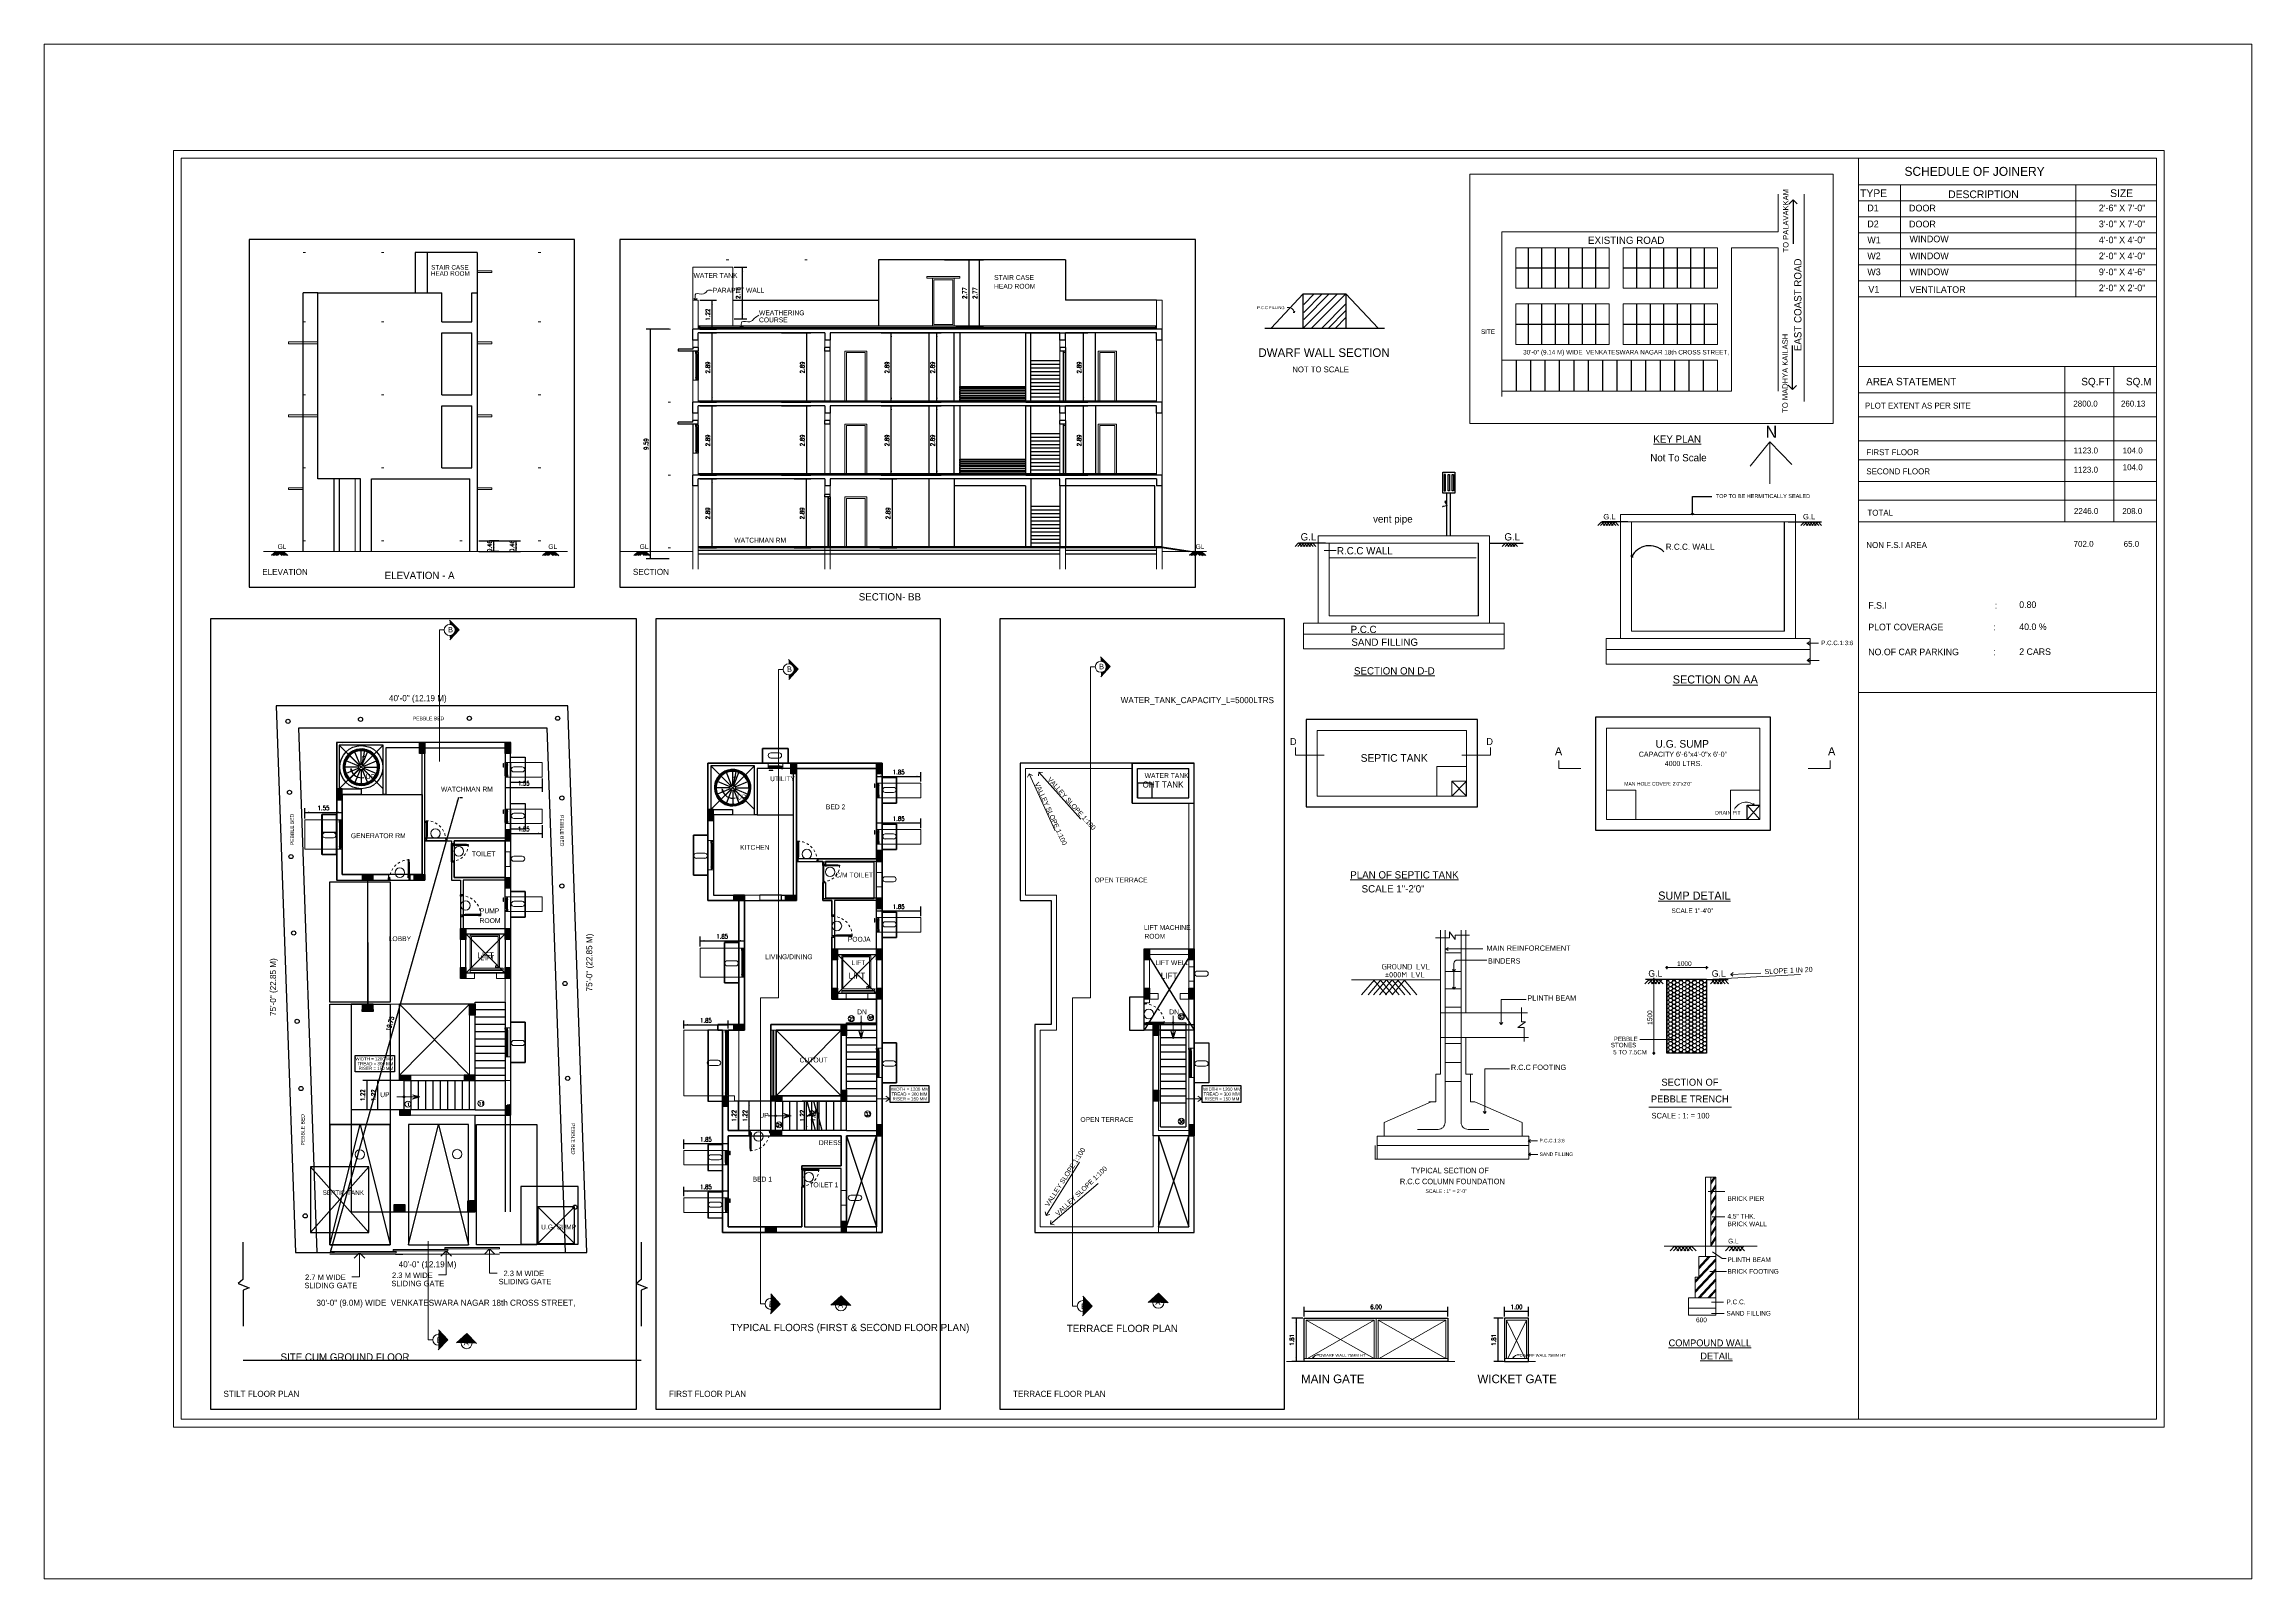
# Model space of a CAD drawing. Header units: metres. Extents: x -892 to 936, y 804 to 869.
# Drawn here: x 843.8 to 936, y 804.4 to 868.5 of the extents above; entities outside this region: 1.
import ezdxf
from ezdxf.enums import TextEntityAlignment as Align

# ---------------------------------------------------------------- set-up
doc = ezdxf.new("R2010")
doc.units = ezdxf.units.M
doc.header["$MEASUREMENT"] = 0
doc.header["$PDMODE"] = 2
doc.header["$PDSIZE"] = 50
for name, pattern in [('CENTER', [50.8, 31.75, -6.35, 6.35, -6.35]), ('DASHED', [19.05, 12.7, -6.35]), ('DASHEDTINY', [2.8575, 1.905, -0.9525]), ('DOT2', [3.175, 0, -3.175])]:
    doc.linetypes.add(name, pattern=pattern)
doc.layers.get('0').update_dxf_attribs({"lineweight": 0})
doc.layers.get('Defpoints').update_dxf_attribs({"lineweight": 0})
for name, color, linetype in [('ABOVE', 250, 'DASHED'), ('arrow', 30, 'Continuous'), ('BLK_1_FLOOR', 63, 'Continuous'), ('BLK_1_FLR_0_CARPET_AREA', 1, 'Continuous'), ('BLK_1_FLR_0_CHAJJA', 6, 'Continuous'), ('BLK_1_FLR_0_EXIT_WIDTH_DOOR', 2, 'Continuous'), ('BLK_1_FLR_0_EXIT_WIDTH_STAIR', 1, 'Continuous'), ('BLK_1_FLR_0_LIFT_1', 30, 'Continuous'), ('BLK_1_FLR_0_REGULAR_ROOM_1', 117, 'Continuous'), ('BLK_1_FLR_0_REGULAR_ROOM_2', 117, 'Continuous'), ('BLK_1_FLR_0_REGULAR_ROOM_3', 117, 'Continuous'), ('BLK_1_FLR_0_SPIRAL_FIRE_STAIR_1', 6, 'Continuous'), ('BLK_1_FLR_0_WATER_CLOSET', 213, 'Continuous'), ('BLK_1_FLR_1_AC_ROOM_1', 117, 'Continuous'), ('BLK_1_FLR_1_AC_ROOM_2', 117, 'Continuous'), ('BLK_1_FLR_1_BLT_UP_AREA', 1, 'Continuous'), ('BLK_1_FLR_1_BLT_UP_AREA_DEDUCT', 1, 'Continuous'), ('BLK_1_FLR_1_CARPET_AREA', 1, 'Continuous'), ('BLK_1_FLR_1_CHAJJA', 6, 'Continuous'), ('BLK_1_FLR_1_EXIT_WIDTH_DOOR', 2, 'Continuous'), ('BLK_1_FLR_1_EXIT_WIDTH_STAIR', 1, 'Continuous'), ('BLK_1_FLR_1_LIFT_1', 30, 'Continuous'), ('BLK_1_FLR_1_REGULAR_ROOM_1', 117, 'Continuous'), ('BLK_1_FLR_1_REGULAR_ROOM_2', 117, 'Continuous'), ('BLK_1_FLR_1_REGULAR_ROOM_3', 117, 'Continuous'), ('BLK_1_FLR_1_WC_BATH', 223, 'Continuous'), ('BLK_1_FLR_1_WC_BATH_HT', 223, 'Continuous'), ('BLK_1_FLR_2_AC_ROOM_1', 117, 'Continuous'), ('BLK_1_FLR_2_AC_ROOM_2', 117, 'Continuous'), ('BLK_1_FLR_2_EXIT_WIDTH_DOOR', 2, 'Continuous'), ('BLK_1_FLR_2_EXIT_WIDTH_STAIR', 1, 'Continuous'), ('BLK_1_FLR_2_REGULAR_ROOM_1', 117, 'Continuous'), ('BLK_1_FLR_2_WC_BATH_HT', 223, 'Continuous'), ('BLK_1_FLR_3_ROOF_AREA', 54, 'Continuous'), ('BLK_1_HT_OF_BLDG', 5, 'Continuous'), ('BLK_1_LVL_2_BLDG_FOOT_PRINT', 1, 'Continuous'), ('BLK_1_NON_FSI', 62, 'Continuous'), ('BLK_1_PARAPET_HT', 233, 'Continuous'), ('BLK_1_PLINTH_HEIGHT', 7, 'Continuous'), ('BLK_1_ROOF_WATER_TANK_HT', 235, 'Continuous'), ('BLK_1_SECTION', 66, 'Continuous'), ('BLK_1_STAIR_HEADROOM', 55, 'Continuous'), ('BLK_1_SUMP', 64, 'Continuous'), ('BOUNDARY', 7, 'Continuous'), ('CAR', 4, 'Continuous'), ('COLUMN', 2, 'Continuous'), ('elev 1', 251, 'Continuous'), ('elev 2', 205, 'Continuous'), ('elev 3', 233, 'Continuous'), ('Elevaattiioonn', 251, 'Continuous'), ('ELEVATION', 252, 'Continuous'), ('floor finish', 251, 'Continuous'), ('FURN', 251, 'Continuous'), ('glass', 4, 'Continuous'), ('GUARD_ROOM', 2, 'Continuous'), ('HATCH', 15, 'Continuous'), ('MAIN_GATE', 57, 'Continuous'), ('MVA-SRN-OFF-EXE-C-GFPLAN-180607-A1.10$0$STEPS', 233, 'Continuous'), ('Painting colour 2', 61, 'Continuous'), ('RAILING', 251, 'Continuous'), ('RCC', 2, 'Continuous'), ('RWH', 4, 'Continuous'), ('SCH.TEXT', 7, 'DASHED'), ('SCHEME TEXT', 7, 'Continuous'), ('SEPTIC_TANK', 146, 'Continuous'), ('STEPS', 250, 'Continuous'), ('SUN SHADE', 252, 'DASHED'), ('SURRENDER_ROAD_WIDTH', 2, 'Continuous'), ('TE', 7, 'Continuous'), ('WAL', 1, 'Continuous'), ('WATER_TANK_CALCULATION', 150, 'Continuous'), ('WICKET_GATE', 57, 'Continuous'), ('WIN', 252, 'Continuous'), ('window', 252, 'Continuous'), ('wooden section', 205, 'Continuous')]:
    doc.layers.add(name, color=color, linetype=linetype)
for name, color, linetype, plot in [('BLK_1_COVERED_AREA', 140, 'Continuous', False), ('BLK_1_COVERED_AREA_DEDUCT', 140, 'Continuous', False), ('PARKING_SLOT', 30, 'Continuous', False)]:
    doc.layers.add(name, color=color, linetype=linetype, plot=plot)
for name, color, linetype, lineweight in [('BLK_1_FLR_0_ROOM_1_LIGHT_VENTILATION_1', 232, 'Continuous', 0), ('BLK_1_FLR_0_ROOM_2_LIGHT_VENTILATION_1', 232, 'Continuous', 0), ('BLK_1_FLR_0_ROOM_2_LIGHT_VENTILATION_2', 232, 'Continuous', 0), ('BLK_1_FLR_0_ROOM_3_LIGHT_VENTILATION_1', 232, 'Continuous', 0), ('BLK_1_FLR_0_STAIR_1_FLIGHT_2', 7, 'Continuous', 0), ('BLK_1_FLR_1_ACROOM_1_LIGHT_VENTILATION_1', 232, 'Continuous', 0), ('BLK_1_FLR_1_ACROOM_1_LIGHT_VENTILATION_2', 232, 'Continuous', 0), ('BLK_1_FLR_1_ACROOM_2_LIGHT_VENTILATION_1', 232, 'Continuous', 0), ('BLK_1_FLR_1_ACROOM_2_LIGHT_VENTILATION_2', 232, 'Continuous', 0), ('BLK_1_FLR_1_KITCHE', 163, 'Continuous', 0), ('BLK_1_FLR_1_ROOM_1_LIGHT_VENTILATION_1', 232, 'Continuous', 0), ('BLK_1_FLR_1_ROOM_1_LIGHT_VENTILATION_2', 232, 'Continuous', 0), ('BLK_1_FLR_1_ROOM_2_LIGHT_VENTILATION_1', 232, 'Continuous', 0), ('BLK_1_FLR_1_STAIR_1_FLIGHT_1', 7, 'Continuous', 0), ('BLK_1_FLR_1_STAIR_1_FLIGHT_2', 7, 'Continuous', 0), ('BLK_1_FLR_2_KITCHEN', 163, 'Continuous', 0), ('BLK_1_FLR_2_STAIR_1_FLIGHT_1', 7, 'Continuous', 0), ('BLK_1_FLR_2_STAIR_1_FLIGHT_2', 7, 'Continuous', 0), ('BLK_1_MUMTY_HT', 83, 'Continuous', 0), ('DIM', 3, 'Continuous', 0), ('DIST_EXIT', 7, 'Continuous', 0), ('DOOR', 8, 'Continuous', 0), ('ED', 30, 'Continuous', 0), ('ELEV', 252, 'Continuous', 0), ('ID', 3, 'Continuous', 0), ('LOCATION_PLAN', 7, 'Continuous', 0), ('NORTH_DIRECTION', 7, 'Continuous', 0), ('ROOM TEXT', 7, 'Continuous', 0), ('SECLINE', 2, 'CENTER', 0), ('STEPS (ARROW)', 7, 'Continuous', 0), ('TAG', 2, 'Continuous', 0), ('TAG_WIN', 3, 'Continuous', 0), ('TEXT', 7, 'Continuous', 0), ('TEXT1', 7, 'Continuous', 0), ('TITLE', 222, 'Continuous', 0), ('wall', 7, 'Continuous', 0)]:
    doc.layers.add(name, color=color, linetype=linetype, lineweight=lineweight)
doc.layers.get('ED').off()
doc.styles.add('a', font='a')
doc.styles.add('di', font='di')
doc.styles.add('dim', font='dim')
doc.styles.add('dm', font='dm')
doc.styles.add('ed', font='ed')
doc.styles.add('format1', font='format1')
doc.styles.add('gridtext', font='gridtext')
doc.styles.add('j', font='j')
doc.styles.add('j2', font='j2')
doc.styles.add('j6', font='j6')
doc.styles.add('s2', font='s2')
doc.styles.get("Standard").update_dxf_attribs({"font": 'standard'})
doc.styles.add('t', font='t')
doc.styles.add('t1', font='t1')
doc.styles.add('uatext', font='uatext')
doc.styles.add('usa text', font='usa text')
doc.dimstyles.get("Standard").update_dxf_attribs({"dimtxt": 0.18, "dimasz": 0.18, "dimexe": 0.18, "dimexo": 0.0625, "dimgap": 0.09, "dimtad": 0, "dimtoh": 1, "dimzin": 0, "dimdsep": 46, "dimtxsty": 'dm', "dimcen": 0.09, "dimadec": 0, "dimazin": 0, "dimtfac": 1, "dimtdec": 4, "dimtofl": 0, "dimtmove": 0, "dimatfit": 3, "dimfxl": 0, "dimtolj": 1, "dimtzin": 0, "dimarcsym": 0})

# ---------------------------------------------------------------- blocks, each defined once
blk = doc.blocks.new('C1')
at = {"layer": 'COLUMN'}
blk.add_hatch(color=254, dxfattribs=at).paths.add_polyline_path([(-0.1, -0.8), (0.1, -0.8), (0.1, 0.1), (-0.1, 0.1)], flags=0)
at = {"layer": 'COLUMN', "color": 14}
for p, q in [((-0.1, 0), (0.1, 0)), ((0, 0.1), (0, -0.8))]:
    blk.add_line(p, q, dxfattribs=at)
at = {"layer": 'COLUMN'}
blk.add_lwpolyline([(-0.1, -0.8), (0.1, -0.8), (0.1, 0.1), (-0.1, 0.1)], close=True, dxfattribs=at)
blk = doc.blocks.new('A$C7050128F')
at = {"layer": 'DOOR', "linetype": 'DASHEDTINY'}
blk.add_arc((2.4, -1.5), 34.6, 269.2513, 358.862, dxfattribs=at)
at = {"layer": 'elev 3', "color": 250}
for p, q in [((1.9, -32.2), (1.9, -8)), ((3.7, -32.2), (3.7, -8))]:
    blk.add_line(p, q, dxfattribs=at)
at = {"layer": 'wooden section'}
for points in [[(0, -0.3), (0, -0.8), (0, -4), (0.5, -4), (0.5, -4), (1.9, -4), (1.9, -2.2), (2.5, -2.2), (2.5, -0.5, 0.414214), (2, 0), (0, 0), (0, -0.3), (0, -0.3), (0, -0.8)], [(39, -0.3), (39, -0.8), (39, -4), (38.5, -4), (38.5, -4), (37.1, -4), (37.1, -2.2), (36.5, -2.2), (36.5, -0.5, -0.414214), (37, 0), (39, 0), (39, -0.3), (39, -0.3), (39, -0.8)]]:
    blk.add_lwpolyline(points, format="xyb", dxfattribs=at)
for points in [[(3.1, -8), (3.1, -7.4), (1.9, -7.4), (1.9, -4.1), (3.7, -4.1), (3.7, -8), (3.1, -8)], [(3.1, -32.2), (3.1, -32.8), (1.9, -32.8), (1.9, -36.1), (3.7, -36.1), (3.7, -32.2), (3.1, -32.2)]]:
    blk.add_lwpolyline(points, dxfattribs=at)
for points in [[(2.5, -7.5), (2.5, -8), (1.9, -8), (1.9, -7.5)], [(2.5, -32.7), (2.5, -32.2), (1.9, -32.2), (1.9, -32.7)]]:
    blk.add_lwpolyline(points, close=True, dxfattribs=at)
at = {"layer": 'wooden section', "color": 251}
blk.add_lwpolyline([(3.1, -32.7), (3.1, -7.5), (2.6, -7.5), (2.6, -32.7)], close=True, dxfattribs=at)
blk = doc.blocks.new('TAG_D&W')
at = {"color": 1}
blk.add_circle((0, 0), 300, dxfattribs=at)
blk = doc.blocks.new('imaxhinge')
at = {"layer": 'wall', "color": 250}
for p, q in [((0, 0.4), (-6, 0.4)), ((-6, 0.4), (-6, -0.4)), ((-0.1, 0.4), (-0.1, -0.4)), ((0, 0.4), (0, -0.4)), ((0, -0.4), (-6, -0.4))]:
    blk.add_line(p, q, dxfattribs=at)
blk = doc.blocks.new('A$C41A75A9C')
at = {"layer": 'glass'}
for p, q in [((3.2, 44), (3.2, 4)), ((3.5, 44), (3.2, 44)), ((3.5, 44), (3.5, 4)), ((3.5, 4), (3.2, 4))]:
    blk.add_line(p, q, dxfattribs=at)
at = {"layer": 'wall'}
blk.add_line((0, 45.8), (0, 45.8), dxfattribs=at)
at = {"layer": 'WIN', "color": 205}
for p, q in [((0, 46), (0, 48)), ((0, 46), (2, 46)), ((2, 46.5), (4, 46.5)), ((2, 46.5), (4, 46.5)), ((2, 43.5), (2, 46.5)), ((2, 46), (2, 46.5)), ((2, 43.5), (3.2, 43.5)), ((3.2, 44), (4, 44)), ((3.2, 44), (3.2, 43.5)), ((3.5, 44), (4, 44)), ((3.5, 43.5), (3.5, 44)), ((3.5, 43.5), (4, 43.5)), ((4, 46.5), (4, 48)), ((4, 44), (4, 46.5)), ((4, 44), (4, 43.5)), ((0, 2), (2, 2)), ((0, 2), (0, 0)), ((2, 4.5), (2, 1.5)), ((2, 4.5), (3.2, 4.5)), ((2, 2), (2, 1.5)), ((2, 1.5), (4, 1.5)), ((2, 1.5), (4, 1.5)), ((3.2, 4), (3.2, 4.5)), ((3.2, 4), (4, 4)), ((3.5, 4.5), (3.5, 4)), ((3.5, 4.5), (4, 4.5)), ((3.5, 4), (4, 4)), ((4, 4), (4, 4.5)), ((4, 4), (4, 1.5)), ((4, 1.5), (4, 0))]:
    blk.add_line(p, q, dxfattribs=at)
at = {"layer": 'WIN'}
for p, q in [((0, 46), (0, 2)), ((2, 43.5), (2, 4.5)), ((4, 43.5), (4, 4.5))]:
    blk.add_line(p, q, dxfattribs=at)
at = {"layer": 'WIN', "rotation": 270}
blk.add_blockref('imaxhinge', (3, 1.5), dxfattribs=at)
blk = doc.blocks.new('W-tag')
at = {"color": 14}
for p, q in [((-219, 299), (285, 299)), ((-219, -16), (285, -16))]:
    blk.add_line(p, q, dxfattribs=at)
for centre, start, end in [((-219, 141), 90, 270), ((285, 141), 270, 90)]:
    blk.add_arc(centre, 158, start, end, dxfattribs=at)
blk = doc.blocks.new('A$C4A8C6D4C')
at = {"layer": 'glass'}
for p, q in [((3.3, 4), (3.3, 20)), ((3.5, 20), (3.3, 20)), ((3.5, 4), (3.3, 4)), ((3.5, 4), (3.5, 20))]:
    blk.add_line(p, q, dxfattribs=at)
at = {"layer": 'wall'}
blk.add_line((0, 2.2), (0, 2.2), dxfattribs=at)
at = {"layer": 'WIN', "color": 205}
for p, q in [((0, 22), (0, 24)), ((0, 22), (2, 22)), ((0, 2), (2, 2)), ((0, 2), (0, 0)), ((2, 22.5), (4, 22.5)), ((2, 22.5), (4, 22.5)), ((2, 19.5), (2, 22.5)), ((2, 22), (2, 22.5)), ((2, 19.5), (3.2, 19.5)), ((2, 4.5), (2, 1.5)), ((2, 4.5), (3.2, 4.5)), ((2, 2), (2, 1.5)), ((2, 1.5), (4, 1.5)), ((2, 1.5), (4, 1.5)), ((3.2, 20), (4, 20)), ((3.2, 20), (3.2, 19.5)), ((3.2, 4), (3.2, 4.5)), ((3.2, 4), (4, 4)), ((3.5, 20), (4, 20)), ((3.5, 19.5), (3.5, 20)), ((3.5, 19.5), (4, 19.5)), ((3.5, 4.5), (3.5, 4)), ((3.5, 4.5), (4, 4.5)), ((3.5, 4), (4, 4)), ((4, 22.5), (4, 24)), ((4, 20), (4, 22.5)), ((4, 20), (4, 19.5)), ((4, 4), (4, 4.5)), ((4, 4), (4, 1.5)), ((4, 1.5), (4, 0))]:
    blk.add_line(p, q, dxfattribs=at)
at = {"layer": 'WIN'}
for p, q in [((0, 2), (0, 22)), ((2, 4.5), (2, 19.5)), ((4, 4.5), (4, 19.5))]:
    blk.add_line(p, q, dxfattribs=at)
at = {"layer": 'WIN', "rotation": 90}
blk.add_blockref('imaxhinge', (-3, 22.5), dxfattribs=at)
blk = doc.blocks.new('ARROW')
h = blk.add_hatch(color=256)
edge = h.paths.add_edge_path(flags=0)
edge.add_arc((0, 0), 1.65, 0, 360)
at = {"layer": 'STEPS (ARROW)'}
blk.add_hatch(color=256, dxfattribs=at).paths.add_polyline_path([(-14, 3.7), (-20.4, 0), (-14, -3.7), (-26.2, 0)], flags=0)
blk.add_circle((0, 0), 1.65)
at = {"layer": 'STEPS (ARROW)', "color": 251}
blk.add_lwpolyline([(-14, 3.7), (-20.4, 0), (-14, -3.7), (-26.2, 0), (-14, 3.7)], dxfattribs=at)
at = {"layer": 'STEPS (ARROW)'}
blk.add_lwpolyline([(-20.4, 0), (11.7, 0)], dxfattribs=at)
blk = doc.blocks.new('A$C613B0DC7')
at = {"layer": 'wall', "color": 35}
for points in [[(5.4, 3), (0.3, 0.6)], [(5.4, 3), (3.1, 8.1)]]:
    blk.add_lwpolyline(points, dxfattribs=at)
blk = doc.blocks.new('A$C78393082')
at = {"layer": 'wall', "color": 45}
for points in [[(2.2, 0), (0.2, 2)], [(2.2, 0), (4.2, 2)]]:
    blk.add_lwpolyline(points, dxfattribs=at)
blk = doc.blocks.new('*D233')
at = {"layer": 'BLK_1_PLINTH_HEIGHT', "color": 0, "linetype": 'ByBlock', "lineweight": -2}
for p, q in [((861.958, 847.8), (863.709, 847.8)), ((863.529, 847.343), (863.529, 847.8)), ((861.958, 847.343), (863.709, 847.343))]:
    blk.add_line(p, q, dxfattribs=at)
for points in [[(863.529, 847.8), (863.559, 847.62), (863.499, 847.62)], [(863.529, 847.343), (863.499, 847.523), (863.559, 847.523)]]:
    blk.add_solid(points, dxfattribs=at)
at = {"layer": 'BLK_1_PLINTH_HEIGHT', "color": 0, "linetype": 'Continuous', "lineweight": -2, "insert": (863.349, 847.572), "char_height": 0.18, "width": 0.44, "attachment_point": 5, "rotation": 90}
blk.add_mtext('0.46', dxfattribs=at)
blk = doc.blocks.new('*D314')
at = {"layer": 'BLK_1_HT_OF_BLDG', "color": 0, "linetype": 'ByBlock', "lineweight": -2}
for p, q in [((869.913, 856.632), (868.952, 856.632)), ((869.132, 847.039), (869.132, 856.632)), ((869.913, 847.039), (868.952, 847.039))]:
    blk.add_line(p, q, dxfattribs=at)
for points in [[(869.132, 856.632), (869.162, 856.452), (869.102, 856.452)], [(869.132, 847.039), (869.102, 847.219), (869.162, 847.219)]]:
    blk.add_solid(points, dxfattribs=at)
at = {"layer": 'BLK_1_HT_OF_BLDG', "color": 0, "linetype": 'Continuous', "lineweight": -2, "insert": (868.952, 851.835), "char_height": 0.18, "width": 0.42, "attachment_point": 5, "rotation": 90}
blk.add_mtext('9.59', dxfattribs=at)
blk = doc.blocks.new('*X383')
at = {"color": 0}
for p, q in [((1983.7, 5285.5), (1985.9, 5285.5)), ((1985.9, 5285.5), (1986.9, 5287.1)), ((1987.5, 5282.8), (1985.9, 5285.5)), ((1985.9, 5280), (1987.5, 5282.8)), ((1987.5, 5282.8), (1990.6, 5282.8)), ((1990.6, 5282.8), (1992.2, 5285.5)), ((1992.2, 5280), (1990.6, 5282.8)), ((1992.2, 5285.5), (1991.3, 5287.1)), ((1992.2, 5285.5), (1995.3, 5285.5)), ((1995.3, 5285.5), (1996.2, 5287.1)), ((1996.9, 5282.8), (1995.3, 5285.5)), ((1995.3, 5280), (1996.9, 5282.8)), ((1996.9, 5282.8), (2000, 5282.8)), ((2000, 5282.8), (2001.6, 5285.5)), ((2001.6, 5280), (2000, 5282.8)), ((2001.6, 5285.5), (2000.6, 5287.1)), ((2001.6, 5285.5), (2004.7, 5285.5)), ((2004.7, 5285.5), (2005.6, 5287.1)), ((2006.2, 5282.8), (2004.7, 5285.5)), ((2004.7, 5280), (2006.2, 5282.8)), ((2006.2, 5282.8), (2009.4, 5282.8)), ((2009.4, 5282.8), (2010.9, 5285.5)), ((2010.9, 5280), (2009.4, 5282.8)), ((2010.9, 5285.5), (2010, 5287.1)), ((2010.9, 5285.5), (2014.1, 5285.5)), ((2014.1, 5285.5), (2015, 5287.1)), ((2015.6, 5282.8), (2014.1, 5285.5)), ((2014.1, 5280), (2015.6, 5282.8)), ((2015.6, 5282.8), (2018.7, 5282.8)), ((2020.3, 5280), (2018.7, 5282.8)), ((2018.7, 5282.8), (2020.3, 5285.5)), ((2020.3, 5285.5), (2019.4, 5287.1)), ((2020.3, 5285.5), (2023.4, 5285.5)), ((2023.4, 5285.5), (2024.4, 5287.1)), ((2025, 5282.8), (2023.4, 5285.5)), ((2023.4, 5280), (2025, 5282.8)), ((2025, 5282.8), (2028.1, 5282.8)), ((2028.1, 5282.8), (2029.7, 5285.5)), ((2029.7, 5280), (2028.1, 5282.8)), ((2029.7, 5285.5), (2028.8, 5287.1)), ((2029.7, 5285.5), (2032.8, 5285.5)), ((2032.8, 5285.5), (2033.7, 5287.1)), ((2034.4, 5282.8), (2032.8, 5285.5)), ((2032.8, 5280), (2034.4, 5282.8)), ((2034.4, 5282.8), (2037.5, 5282.8)), ((2037.5, 5282.8), (2038.5, 5284.4)), ((2038.5, 5281.1), (2037.5, 5282.8)), ((2038.5, 5286.5), (2038.1, 5287.1)), ((1983.7, 5280), (1985.9, 5280)), ((1983.7, 5274.6), (1985.9, 5274.6)), ((1983.7, 5269.2), (1985.9, 5269.2)), ((1983.7, 5263.8), (1985.9, 5263.8)), ((1983.7, 5258.4), (1985.9, 5258.4)), ((1983.7, 5253), (1985.9, 5253)), ((1987.5, 5277.3), (1985.9, 5280)), ((1985.9, 5274.6), (1987.5, 5277.3)), ((1987.5, 5271.9), (1985.9, 5274.6)), ((1985.9, 5269.2), (1987.5, 5271.9)), ((1987.5, 5266.5), (1985.9, 5269.2)), ((1985.9, 5263.8), (1987.5, 5266.5)), ((1987.5, 5261.1), (1985.9, 5263.8)), ((1985.9, 5258.4), (1987.5, 5261.1)), ((1987.5, 5255.7), (1985.9, 5258.4)), ((1985.9, 5253), (1987.5, 5255.7)), ((1987.5, 5250.3), (1985.9, 5253)), ((1987.5, 5277.3), (1990.6, 5277.3)), ((1987.5, 5271.9), (1990.6, 5271.9)), ((1987.5, 5266.5), (1990.6, 5266.5)), ((1987.5, 5261.1), (1990.6, 5261.1)), ((1987.5, 5255.7), (1990.6, 5255.7)), ((1990.6, 5277.3), (1992.2, 5280)), ((1992.2, 5274.6), (1990.6, 5277.3)), ((1990.6, 5271.9), (1992.2, 5274.6)), ((1992.2, 5269.2), (1990.6, 5271.9)), ((1990.6, 5266.5), (1992.2, 5269.2)), ((1992.2, 5263.8), (1990.6, 5266.5)), ((1990.6, 5261.1), (1992.2, 5263.8)), ((1992.2, 5258.4), (1990.6, 5261.1)), ((1990.6, 5255.7), (1992.2, 5258.4)), ((1992.2, 5253), (1990.6, 5255.7)), ((1990.6, 5250.3), (1992.2, 5253)), ((1992.2, 5280), (1995.3, 5280)), ((1992.2, 5274.6), (1995.3, 5274.6)), ((1992.2, 5269.2), (1995.3, 5269.2)), ((1992.2, 5263.8), (1995.3, 5263.8)), ((1992.2, 5258.4), (1995.3, 5258.4)), ((1992.2, 5253), (1995.3, 5253)), ((1996.9, 5277.3), (1995.3, 5280)), ((1995.3, 5274.6), (1996.9, 5277.3)), ((1996.9, 5271.9), (1995.3, 5274.6)), ((1995.3, 5269.2), (1996.9, 5271.9)), ((1996.9, 5266.5), (1995.3, 5269.2)), ((1995.3, 5263.8), (1996.9, 5266.5)), ((1996.9, 5261.1), (1995.3, 5263.8)), ((1995.3, 5258.4), (1996.9, 5261.1)), ((1996.9, 5255.7), (1995.3, 5258.4)), ((1995.3, 5253), (1996.9, 5255.7)), ((1996.9, 5250.3), (1995.3, 5253)), ((1996.9, 5277.3), (2000, 5277.3)), ((1996.9, 5271.9), (2000, 5271.9)), ((1996.9, 5266.5), (2000, 5266.5)), ((1996.9, 5261.1), (2000, 5261.1)), ((1996.9, 5255.7), (2000, 5255.7)), ((2000, 5277.3), (2001.6, 5280)), ((2001.6, 5274.6), (2000, 5277.3)), ((2000, 5271.9), (2001.6, 5274.6)), ((2001.6, 5269.2), (2000, 5271.9)), ((2000, 5266.5), (2001.6, 5269.2)), ((2001.6, 5263.8), (2000, 5266.5)), ((2000, 5261.1), (2001.6, 5263.8)), ((2001.6, 5258.4), (2000, 5261.1)), ((2000, 5255.7), (2001.6, 5258.4)), ((2001.6, 5253), (2000, 5255.7)), ((2000, 5250.3), (2001.6, 5253)), ((2001.6, 5280), (2004.7, 5280)), ((2001.6, 5274.6), (2004.7, 5274.6)), ((2001.6, 5269.2), (2004.7, 5269.2)), ((2001.6, 5263.8), (2004.7, 5263.8)), ((2001.6, 5258.4), (2004.7, 5258.4)), ((2001.6, 5253), (2004.7, 5253)), ((2006.2, 5277.3), (2004.7, 5280)), ((2004.7, 5274.6), (2006.2, 5277.3)), ((2006.2, 5271.9), (2004.7, 5274.6)), ((2004.7, 5269.2), (2006.2, 5271.9)), ((2006.2, 5266.5), (2004.7, 5269.2)), ((2004.7, 5263.8), (2006.2, 5266.5)), ((2006.2, 5261.1), (2004.7, 5263.8)), ((2004.7, 5258.4), (2006.2, 5261.1)), ((2006.2, 5255.7), (2004.7, 5258.4)), ((2004.7, 5253), (2006.2, 5255.7)), ((2006.2, 5250.3), (2004.7, 5253)), ((2006.2, 5277.3), (2009.4, 5277.3)), ((2006.2, 5271.9), (2009.4, 5271.9)), ((2006.2, 5266.5), (2009.4, 5266.5)), ((2006.2, 5261.1), (2009.4, 5261.1)), ((2006.2, 5255.7), (2009.4, 5255.7)), ((2009.4, 5277.3), (2010.9, 5280)), ((2010.9, 5274.6), (2009.4, 5277.3)), ((2009.4, 5271.9), (2010.9, 5274.6)), ((2010.9, 5269.2), (2009.4, 5271.9)), ((2009.4, 5266.5), (2010.9, 5269.2)), ((2010.9, 5263.8), (2009.4, 5266.5)), ((2009.4, 5261.1), (2010.9, 5263.8)), ((2010.9, 5258.4), (2009.4, 5261.1)), ((2009.4, 5255.7), (2010.9, 5258.4)), ((2010.9, 5253), (2009.4, 5255.7)), ((2009.4, 5250.3), (2010.9, 5253)), ((2010.9, 5280), (2014.1, 5280)), ((2010.9, 5274.6), (2014.1, 5274.6)), ((2010.9, 5269.2), (2014.1, 5269.2)), ((2010.9, 5263.8), (2014.1, 5263.8)), ((2010.9, 5258.4), (2014.1, 5258.4)), ((2010.9, 5253), (2014.1, 5253)), ((2015.6, 5277.3), (2014.1, 5280)), ((2014.1, 5274.6), (2015.6, 5277.3)), ((2015.6, 5271.9), (2014.1, 5274.6)), ((2014.1, 5269.2), (2015.6, 5271.9)), ((2015.6, 5266.5), (2014.1, 5269.2)), ((2014.1, 5263.8), (2015.6, 5266.5)), ((2015.6, 5261.1), (2014.1, 5263.8)), ((2014.1, 5258.4), (2015.6, 5261.1)), ((2015.6, 5255.7), (2014.1, 5258.4)), ((2014.1, 5253), (2015.6, 5255.7)), ((2015.6, 5250.3), (2014.1, 5253)), ((2015.6, 5277.3), (2018.7, 5277.3)), ((2015.6, 5271.9), (2018.7, 5271.9)), ((2015.6, 5266.5), (2018.7, 5266.5)), ((2015.6, 5261.1), (2018.7, 5261.1)), ((2015.6, 5255.7), (2018.7, 5255.7)), ((2020.3, 5274.6), (2018.7, 5277.3)), ((2020.3, 5269.2), (2018.7, 5271.9)), ((2020.3, 5263.8), (2018.7, 5266.5)), ((2020.3, 5258.4), (2018.7, 5261.1)), ((2020.3, 5253), (2018.7, 5255.7)), ((2018.7, 5277.3), (2020.3, 5280)), ((2018.7, 5271.9), (2020.3, 5274.6)), ((2018.7, 5266.5), (2020.3, 5269.2)), ((2018.7, 5261.1), (2020.3, 5263.8)), ((2018.7, 5255.7), (2020.3, 5258.4)), ((2018.7, 5250.3), (2020.3, 5253)), ((2020.3, 5280), (2023.4, 5280)), ((2020.3, 5274.6), (2023.4, 5274.6)), ((2020.3, 5269.2), (2023.4, 5269.2)), ((2020.3, 5263.8), (2023.4, 5263.8)), ((2020.3, 5258.4), (2023.4, 5258.4)), ((2020.3, 5253), (2023.4, 5253)), ((2025, 5277.3), (2023.4, 5280)), ((2023.4, 5274.6), (2025, 5277.3)), ((2025, 5271.9), (2023.4, 5274.6)), ((2023.4, 5269.2), (2025, 5271.9)), ((2025, 5266.5), (2023.4, 5269.2)), ((2023.4, 5263.8), (2025, 5266.5)), ((2025, 5261.1), (2023.4, 5263.8)), ((2023.4, 5258.4), (2025, 5261.1)), ((2025, 5255.7), (2023.4, 5258.4)), ((2023.4, 5253), (2025, 5255.7)), ((2025, 5250.3), (2023.4, 5253)), ((2025, 5277.3), (2028.1, 5277.3)), ((2025, 5271.9), (2028.1, 5271.9)), ((2025, 5266.5), (2028.1, 5266.5)), ((2025, 5261.1), (2028.1, 5261.1)), ((2025, 5255.7), (2028.1, 5255.7)), ((2028.1, 5277.3), (2029.7, 5280)), ((2029.7, 5274.6), (2028.1, 5277.3)), ((2028.1, 5271.9), (2029.7, 5274.6)), ((2029.7, 5269.2), (2028.1, 5271.9)), ((2028.1, 5266.5), (2029.7, 5269.2)), ((2029.7, 5263.8), (2028.1, 5266.5)), ((2028.1, 5261.1), (2029.7, 5263.8)), ((2029.7, 5258.4), (2028.1, 5261.1)), ((2028.1, 5255.7), (2029.7, 5258.4)), ((2029.7, 5253), (2028.1, 5255.7)), ((2028.1, 5250.3), (2029.7, 5253)), ((2029.7, 5280), (2032.8, 5280)), ((2029.7, 5274.6), (2032.8, 5274.6)), ((2029.7, 5269.2), (2032.8, 5269.2)), ((2029.7, 5263.8), (2032.8, 5263.8)), ((2029.7, 5258.4), (2032.8, 5258.4)), ((2029.7, 5253), (2032.8, 5253)), ((2034.4, 5277.3), (2032.8, 5280)), ((2032.8, 5274.6), (2034.4, 5277.3)), ((2034.4, 5271.9), (2032.8, 5274.6)), ((2032.8, 5269.2), (2034.4, 5271.9)), ((2034.4, 5266.5), (2032.8, 5269.2)), ((2032.8, 5263.8), (2034.4, 5266.5)), ((2034.4, 5261.1), (2032.8, 5263.8)), ((2032.8, 5258.4), (2034.4, 5261.1)), ((2034.4, 5255.7), (2032.8, 5258.4)), ((2032.8, 5253), (2034.4, 5255.7)), ((2034.4, 5250.3), (2032.8, 5253)), ((2034.4, 5277.3), (2037.5, 5277.3)), ((2034.4, 5271.9), (2037.5, 5271.9)), ((2034.4, 5266.5), (2037.5, 5266.5)), ((2034.4, 5261.1), (2037.5, 5261.1)), ((2034.4, 5255.7), (2037.5, 5255.7)), ((2037.5, 5277.3), (2038.5, 5279)), ((2038.5, 5275.7), (2037.5, 5277.3)), ((2037.5, 5271.9), (2038.5, 5273.6)), ((2038.5, 5270.3), (2037.5, 5271.9)), ((2037.5, 5266.5), (2038.5, 5268.2)), ((2038.5, 5264.9), (2037.5, 5266.5)), ((2037.5, 5261.1), (2038.5, 5262.8)), ((2038.5, 5259.4), (2037.5, 5261.1)), ((2037.5, 5255.7), (2038.5, 5257.4)), ((2038.5, 5254), (2037.5, 5255.7)), ((2037.5, 5250.3), (2038.5, 5251.9)), ((1983.7, 5247.6), (1985.9, 5247.6)), ((1983.7, 5242.2), (1985.9, 5242.2)), ((1983.7, 5236.7), (1985.9, 5236.7)), ((1983.7, 5231.3), (1985.9, 5231.3)), ((1983.7, 5225.9), (1985.9, 5225.9)), ((1985.9, 5247.6), (1987.5, 5250.3)), ((1987.5, 5244.9), (1985.9, 5247.6)), ((1985.9, 5242.2), (1987.5, 5244.9)), ((1987.5, 5239.5), (1985.9, 5242.2)), ((1985.9, 5236.7), (1987.5, 5239.5)), ((1987.5, 5234), (1985.9, 5236.7)), ((1985.9, 5231.3), (1987.5, 5234)), ((1987.5, 5228.6), (1985.9, 5231.3)), ((1985.9, 5225.9), (1987.5, 5228.6)), ((1987.5, 5223.2), (1985.9, 5225.9)), ((1985.9, 5220.5), (1987.5, 5223.2)), ((1987.5, 5250.3), (1990.6, 5250.3)), ((1987.5, 5244.9), (1990.6, 5244.9)), ((1987.5, 5239.5), (1990.6, 5239.5)), ((1987.5, 5234), (1990.6, 5234)), ((1987.5, 5228.6), (1990.6, 5228.6)), ((1987.5, 5223.2), (1990.6, 5223.2)), ((1992.2, 5247.6), (1990.6, 5250.3)), ((1990.6, 5244.9), (1992.2, 5247.6)), ((1992.2, 5242.2), (1990.6, 5244.9)), ((1990.6, 5239.5), (1992.2, 5242.2)), ((1992.2, 5236.7), (1990.6, 5239.5)), ((1990.6, 5234), (1992.2, 5236.7)), ((1992.2, 5231.3), (1990.6, 5234)), ((1990.6, 5228.6), (1992.2, 5231.3)), ((1992.2, 5225.9), (1990.6, 5228.6)), ((1990.6, 5223.2), (1992.2, 5225.9)), ((1992.2, 5220.5), (1990.6, 5223.2)), ((1992.2, 5247.6), (1995.3, 5247.6)), ((1992.2, 5242.2), (1995.3, 5242.2)), ((1992.2, 5236.7), (1995.3, 5236.7)), ((1992.2, 5231.3), (1995.3, 5231.3)), ((1992.2, 5225.9), (1995.3, 5225.9)), ((1995.3, 5247.6), (1996.9, 5250.3)), ((1996.9, 5244.9), (1995.3, 5247.6)), ((1995.3, 5242.2), (1996.9, 5244.9)), ((1996.9, 5239.5), (1995.3, 5242.2)), ((1995.3, 5236.7), (1996.9, 5239.5)), ((1996.9, 5234), (1995.3, 5236.7)), ((1995.3, 5231.3), (1996.9, 5234)), ((1996.9, 5228.6), (1995.3, 5231.3)), ((1995.3, 5225.9), (1996.9, 5228.6)), ((1996.9, 5223.2), (1995.3, 5225.9)), ((1995.3, 5220.5), (1996.9, 5223.2)), ((1996.9, 5250.3), (2000, 5250.3)), ((1996.9, 5244.9), (2000, 5244.9)), ((1996.9, 5239.5), (2000, 5239.5)), ((1996.9, 5234), (2000, 5234)), ((1996.9, 5228.6), (2000, 5228.6)), ((1996.9, 5223.2), (2000, 5223.2)), ((2001.6, 5247.6), (2000, 5250.3)), ((2000, 5244.9), (2001.6, 5247.6)), ((2001.6, 5242.2), (2000, 5244.9)), ((2000, 5239.5), (2001.6, 5242.2)), ((2001.6, 5236.7), (2000, 5239.5)), ((2000, 5234), (2001.6, 5236.7)), ((2001.6, 5231.3), (2000, 5234)), ((2000, 5228.6), (2001.6, 5231.3)), ((2001.6, 5225.9), (2000, 5228.6)), ((2000, 5223.2), (2001.6, 5225.9)), ((2001.6, 5220.5), (2000, 5223.2)), ((2001.6, 5247.6), (2004.7, 5247.6)), ((2001.6, 5242.2), (2004.7, 5242.2)), ((2001.6, 5236.7), (2004.7, 5236.7)), ((2001.6, 5231.3), (2004.7, 5231.3)), ((2001.6, 5225.9), (2004.7, 5225.9)), ((2004.7, 5247.6), (2006.2, 5250.3)), ((2006.2, 5244.9), (2004.7, 5247.6)), ((2004.7, 5242.2), (2006.2, 5244.9)), ((2006.2, 5239.5), (2004.7, 5242.2)), ((2004.7, 5236.7), (2006.2, 5239.5)), ((2006.2, 5234), (2004.7, 5236.7)), ((2004.7, 5231.3), (2006.2, 5234)), ((2006.2, 5228.6), (2004.7, 5231.3)), ((2004.7, 5225.9), (2006.2, 5228.6)), ((2006.2, 5223.2), (2004.7, 5225.9)), ((2004.7, 5220.5), (2006.2, 5223.2)), ((2006.2, 5250.3), (2009.4, 5250.3)), ((2006.2, 5244.9), (2009.4, 5244.9)), ((2006.2, 5239.5), (2009.4, 5239.5)), ((2006.2, 5234), (2009.4, 5234)), ((2006.2, 5228.6), (2009.4, 5228.6)), ((2006.2, 5223.2), (2009.4, 5223.2)), ((2010.9, 5247.6), (2009.4, 5250.3)), ((2009.4, 5244.9), (2010.9, 5247.6)), ((2010.9, 5242.2), (2009.4, 5244.9)), ((2009.4, 5239.5), (2010.9, 5242.2)), ((2010.9, 5236.7), (2009.4, 5239.5)), ((2009.4, 5234), (2010.9, 5236.7)), ((2010.9, 5231.3), (2009.4, 5234)), ((2009.4, 5228.6), (2010.9, 5231.3)), ((2010.9, 5225.9), (2009.4, 5228.6)), ((2009.4, 5223.2), (2010.9, 5225.9)), ((2010.9, 5220.5), (2009.4, 5223.2)), ((2010.9, 5247.6), (2014.1, 5247.6)), ((2010.9, 5242.2), (2014.1, 5242.2)), ((2010.9, 5236.7), (2014.1, 5236.7)), ((2010.9, 5231.3), (2014.1, 5231.3)), ((2010.9, 5225.9), (2014.1, 5225.9)), ((2014.1, 5247.6), (2015.6, 5250.3)), ((2015.6, 5244.9), (2014.1, 5247.6)), ((2014.1, 5242.2), (2015.6, 5244.9)), ((2015.6, 5239.5), (2014.1, 5242.2)), ((2014.1, 5236.7), (2015.6, 5239.5)), ((2015.6, 5234), (2014.1, 5236.7)), ((2014.1, 5231.3), (2015.6, 5234)), ((2015.6, 5228.6), (2014.1, 5231.3)), ((2014.1, 5225.9), (2015.6, 5228.6)), ((2015.6, 5223.2), (2014.1, 5225.9)), ((2014.1, 5220.5), (2015.6, 5223.2)), ((2015.6, 5250.3), (2018.7, 5250.3)), ((2015.6, 5244.9), (2018.7, 5244.9)), ((2015.6, 5239.5), (2018.7, 5239.5)), ((2015.6, 5234), (2018.7, 5234)), ((2015.6, 5228.6), (2018.7, 5228.6)), ((2015.6, 5223.2), (2018.7, 5223.2)), ((2020.3, 5247.6), (2018.7, 5250.3)), ((2020.3, 5242.2), (2018.7, 5244.9)), ((2020.3, 5236.7), (2018.7, 5239.5)), ((2020.3, 5231.3), (2018.7, 5234)), ((2020.3, 5225.9), (2018.7, 5228.6)), ((2020.3, 5220.5), (2018.7, 5223.2)), ((2018.7, 5244.9), (2020.3, 5247.6)), ((2018.7, 5239.5), (2020.3, 5242.2)), ((2018.7, 5234), (2020.3, 5236.7)), ((2018.7, 5228.6), (2020.3, 5231.3)), ((2018.7, 5223.2), (2020.3, 5225.9)), ((2020.3, 5247.6), (2023.4, 5247.6)), ((2020.3, 5242.2), (2023.4, 5242.2)), ((2020.3, 5236.7), (2023.4, 5236.7)), ((2020.3, 5231.3), (2023.4, 5231.3)), ((2020.3, 5225.9), (2023.4, 5225.9)), ((2023.4, 5247.6), (2025, 5250.3)), ((2025, 5244.9), (2023.4, 5247.6)), ((2023.4, 5242.2), (2025, 5244.9)), ((2025, 5239.5), (2023.4, 5242.2)), ((2023.4, 5236.7), (2025, 5239.5)), ((2025, 5234), (2023.4, 5236.7)), ((2023.4, 5231.3), (2025, 5234)), ((2025, 5228.6), (2023.4, 5231.3)), ((2023.4, 5225.9), (2025, 5228.6)), ((2025, 5223.2), (2023.4, 5225.9)), ((2023.4, 5220.5), (2025, 5223.2)), ((2025, 5250.3), (2028.1, 5250.3)), ((2025, 5244.9), (2028.1, 5244.9)), ((2025, 5239.5), (2028.1, 5239.5)), ((2025, 5234), (2028.1, 5234)), ((2025, 5228.6), (2028.1, 5228.6)), ((2025, 5223.2), (2028.1, 5223.2)), ((2029.7, 5247.6), (2028.1, 5250.3)), ((2028.1, 5244.9), (2029.7, 5247.6)), ((2029.7, 5242.2), (2028.1, 5244.9)), ((2028.1, 5239.5), (2029.7, 5242.2)), ((2029.7, 5236.7), (2028.1, 5239.5)), ((2028.1, 5234), (2029.7, 5236.7)), ((2029.7, 5231.3), (2028.1, 5234)), ((2028.1, 5228.6), (2029.7, 5231.3)), ((2029.7, 5225.9), (2028.1, 5228.6)), ((2028.1, 5223.2), (2029.7, 5225.9)), ((2029.7, 5220.5), (2028.1, 5223.2)), ((2029.7, 5247.6), (2032.8, 5247.6)), ((2029.7, 5242.2), (2032.8, 5242.2)), ((2029.7, 5236.7), (2032.8, 5236.7)), ((2029.7, 5231.3), (2032.8, 5231.3)), ((2029.7, 5225.9), (2032.8, 5225.9)), ((2032.8, 5247.6), (2034.4, 5250.3)), ((2034.4, 5244.9), (2032.8, 5247.6)), ((2032.8, 5242.2), (2034.4, 5244.9)), ((2034.4, 5239.5), (2032.8, 5242.2)), ((2032.8, 5236.7), (2034.4, 5239.5)), ((2034.4, 5234), (2032.8, 5236.7)), ((2032.8, 5231.3), (2034.4, 5234)), ((2034.4, 5228.6), (2032.8, 5231.3)), ((2032.8, 5225.9), (2034.4, 5228.6)), ((2034.4, 5223.2), (2032.8, 5225.9)), ((2032.8, 5220.5), (2034.4, 5223.2)), ((2034.4, 5250.3), (2037.5, 5250.3)), ((2034.4, 5244.9), (2037.5, 5244.9)), ((2034.4, 5239.5), (2037.5, 5239.5)), ((2034.4, 5234), (2037.5, 5234)), ((2034.4, 5228.6), (2037.5, 5228.6)), ((2034.4, 5223.2), (2037.5, 5223.2)), ((2038.5, 5248.6), (2037.5, 5250.3)), ((2037.5, 5244.9), (2038.5, 5246.5)), ((2038.5, 5243.2), (2037.5, 5244.9)), ((2037.5, 5239.5), (2038.5, 5241.1)), ((2038.5, 5237.8), (2037.5, 5239.5)), ((2037.5, 5234), (2038.5, 5235.7)), ((2038.5, 5232.4), (2037.5, 5234)), ((2037.5, 5228.6), (2038.5, 5230.3)), ((2038.5, 5227), (2037.5, 5228.6)), ((2037.5, 5223.2), (2038.5, 5224.9)), ((2038.5, 5221.6), (2037.5, 5223.2)), ((1983.7, 5220.5), (1985.9, 5220.5)), ((1983.7, 5215.1), (1985.9, 5215.1)), ((1983.7, 5209.7), (1985.9, 5209.7)), ((1983.7, 5204.3), (1985.9, 5204.3)), ((1983.7, 5198.9), (1985.9, 5198.9)), ((1983.7, 5193.4), (1985.9, 5193.4)), ((1987.5, 5217.8), (1985.9, 5220.5)), ((1985.9, 5215.1), (1987.5, 5217.8)), ((1987.5, 5212.4), (1985.9, 5215.1)), ((1985.9, 5209.7), (1987.5, 5212.4)), ((1987.5, 5207), (1985.9, 5209.7)), ((1985.9, 5204.3), (1987.5, 5207)), ((1987.5, 5201.6), (1985.9, 5204.3)), ((1985.9, 5198.9), (1987.5, 5201.6)), ((1987.5, 5196.2), (1985.9, 5198.9)), ((1985.9, 5193.4), (1987.5, 5196.2)), ((1987.5, 5190.7), (1985.9, 5193.4)), ((1987.5, 5217.8), (1990.6, 5217.8)), ((1987.5, 5212.4), (1990.6, 5212.4)), ((1987.5, 5207), (1990.6, 5207)), ((1987.5, 5201.6), (1990.6, 5201.6)), ((1987.5, 5196.2), (1990.6, 5196.2)), ((1990.6, 5217.8), (1992.2, 5220.5)), ((1992.2, 5215.1), (1990.6, 5217.8)), ((1990.6, 5212.4), (1992.2, 5215.1)), ((1992.2, 5209.7), (1990.6, 5212.4)), ((1990.6, 5207), (1992.2, 5209.7)), ((1992.2, 5204.3), (1990.6, 5207)), ((1990.6, 5201.6), (1992.2, 5204.3)), ((1992.2, 5198.9), (1990.6, 5201.6)), ((1990.6, 5196.2), (1992.2, 5198.9)), ((1992.2, 5193.4), (1990.6, 5196.2)), ((1990.6, 5190.7), (1992.2, 5193.4)), ((1992.2, 5220.5), (1995.3, 5220.5)), ((1992.2, 5215.1), (1995.3, 5215.1)), ((1992.2, 5209.7), (1995.3, 5209.7)), ((1992.2, 5204.3), (1995.3, 5204.3)), ((1992.2, 5198.9), (1995.3, 5198.9)), ((1992.2, 5193.4), (1995.3, 5193.4)), ((1996.9, 5217.8), (1995.3, 5220.5)), ((1995.3, 5215.1), (1996.9, 5217.8)), ((1996.9, 5212.4), (1995.3, 5215.1)), ((1995.3, 5209.7), (1996.9, 5212.4)), ((1996.9, 5207), (1995.3, 5209.7)), ((1995.3, 5204.3), (1996.9, 5207)), ((1996.9, 5201.6), (1995.3, 5204.3)), ((1995.3, 5198.9), (1996.9, 5201.6)), ((1996.9, 5196.2), (1995.3, 5198.9)), ((1995.3, 5193.4), (1996.9, 5196.2)), ((1996.9, 5190.7), (1995.3, 5193.4)), ((1996.9, 5217.8), (2000, 5217.8)), ((1996.9, 5212.4), (2000, 5212.4)), ((1996.9, 5207), (2000, 5207)), ((1996.9, 5201.6), (2000, 5201.6)), ((1996.9, 5196.2), (2000, 5196.2)), ((2000, 5217.8), (2001.6, 5220.5)), ((2001.6, 5215.1), (2000, 5217.8)), ((2000, 5212.4), (2001.6, 5215.1)), ((2001.6, 5209.7), (2000, 5212.4)), ((2000, 5207), (2001.6, 5209.7)), ((2001.6, 5204.3), (2000, 5207)), ((2000, 5201.6), (2001.6, 5204.3)), ((2001.6, 5198.9), (2000, 5201.6)), ((2000, 5196.2), (2001.6, 5198.9)), ((2001.6, 5193.4), (2000, 5196.2)), ((2000, 5190.7), (2001.6, 5193.4)), ((2001.6, 5220.5), (2004.7, 5220.5)), ((2001.6, 5215.1), (2004.7, 5215.1)), ((2001.6, 5209.7), (2004.7, 5209.7)), ((2001.6, 5204.3), (2004.7, 5204.3)), ((2001.6, 5198.9), (2004.7, 5198.9)), ((2001.6, 5193.4), (2004.7, 5193.4)), ((2006.2, 5217.8), (2004.7, 5220.5)), ((2004.7, 5215.1), (2006.2, 5217.8)), ((2006.2, 5212.4), (2004.7, 5215.1)), ((2004.7, 5209.7), (2006.2, 5212.4)), ((2006.2, 5207), (2004.7, 5209.7)), ((2004.7, 5204.3), (2006.2, 5207)), ((2006.2, 5201.6), (2004.7, 5204.3)), ((2004.7, 5198.9), (2006.2, 5201.6)), ((2006.2, 5196.2), (2004.7, 5198.9)), ((2004.7, 5193.4), (2006.2, 5196.2)), ((2006.2, 5190.7), (2004.7, 5193.4)), ((2006.2, 5217.8), (2009.4, 5217.8)), ((2006.2, 5212.4), (2009.4, 5212.4)), ((2006.2, 5207), (2009.4, 5207)), ((2006.2, 5201.6), (2009.4, 5201.6)), ((2006.2, 5196.2), (2009.4, 5196.2)), ((2009.4, 5217.8), (2010.9, 5220.5)), ((2010.9, 5215.1), (2009.4, 5217.8)), ((2009.4, 5212.4), (2010.9, 5215.1)), ((2010.9, 5209.7), (2009.4, 5212.4)), ((2009.4, 5207), (2010.9, 5209.7)), ((2010.9, 5204.3), (2009.4, 5207)), ((2009.4, 5201.6), (2010.9, 5204.3)), ((2010.9, 5198.9), (2009.4, 5201.6)), ((2009.4, 5196.2), (2010.9, 5198.9)), ((2010.9, 5193.4), (2009.4, 5196.2)), ((2009.4, 5190.7), (2010.9, 5193.4)), ((2010.9, 5220.5), (2014.1, 5220.5)), ((2010.9, 5215.1), (2014.1, 5215.1)), ((2010.9, 5209.7), (2014.1, 5209.7)), ((2010.9, 5204.3), (2014.1, 5204.3)), ((2010.9, 5198.9), (2014.1, 5198.9)), ((2010.9, 5193.4), (2014.1, 5193.4)), ((2015.6, 5217.8), (2014.1, 5220.5)), ((2014.1, 5215.1), (2015.6, 5217.8)), ((2015.6, 5212.4), (2014.1, 5215.1)), ((2014.1, 5209.7), (2015.6, 5212.4)), ((2015.6, 5207), (2014.1, 5209.7)), ((2014.1, 5204.3), (2015.6, 5207)), ((2015.6, 5201.6), (2014.1, 5204.3)), ((2014.1, 5198.9), (2015.6, 5201.6)), ((2015.6, 5196.2), (2014.1, 5198.9)), ((2014.1, 5193.4), (2015.6, 5196.2)), ((2015.6, 5190.7), (2014.1, 5193.4)), ((2015.6, 5217.8), (2018.7, 5217.8)), ((2015.6, 5212.4), (2018.7, 5212.4)), ((2015.6, 5207), (2018.7, 5207)), ((2015.6, 5201.6), (2018.7, 5201.6)), ((2015.6, 5196.2), (2018.7, 5196.2)), ((2020.3, 5215.1), (2018.7, 5217.8)), ((2020.3, 5209.7), (2018.7, 5212.4)), ((2020.3, 5204.3), (2018.7, 5207)), ((2020.3, 5198.9), (2018.7, 5201.6)), ((2020.3, 5193.4), (2018.7, 5196.2)), ((2018.7, 5217.8), (2020.3, 5220.5)), ((2018.7, 5212.4), (2020.3, 5215.1)), ((2018.7, 5207), (2020.3, 5209.7)), ((2018.7, 5201.6), (2020.3, 5204.3)), ((2018.7, 5196.2), (2020.3, 5198.9)), ((2018.7, 5190.7), (2020.3, 5193.4)), ((2020.3, 5220.5), (2023.4, 5220.5)), ((2020.3, 5215.1), (2023.4, 5215.1)), ((2020.3, 5209.7), (2023.4, 5209.7)), ((2020.3, 5204.3), (2023.4, 5204.3)), ((2020.3, 5198.9), (2023.4, 5198.9)), ((2020.3, 5193.4), (2023.4, 5193.4)), ((2025, 5217.8), (2023.4, 5220.5)), ((2023.4, 5215.1), (2025, 5217.8)), ((2025, 5212.4), (2023.4, 5215.1)), ((2023.4, 5209.7), (2025, 5212.4)), ((2025, 5207), (2023.4, 5209.7)), ((2023.4, 5204.3), (2025, 5207)), ((2025, 5201.6), (2023.4, 5204.3)), ((2023.4, 5198.9), (2025, 5201.6)), ((2025, 5196.2), (2023.4, 5198.9)), ((2023.4, 5193.4), (2025, 5196.2)), ((2025, 5190.7), (2023.4, 5193.4)), ((2025, 5217.8), (2028.1, 5217.8)), ((2025, 5212.4), (2028.1, 5212.4)), ((2025, 5207), (2028.1, 5207)), ((2025, 5201.6), (2028.1, 5201.6)), ((2025, 5196.2), (2028.1, 5196.2)), ((2028.1, 5217.8), (2029.7, 5220.5)), ((2029.7, 5215.1), (2028.1, 5217.8)), ((2028.1, 5212.4), (2029.7, 5215.1)), ((2029.7, 5209.7), (2028.1, 5212.4)), ((2028.1, 5207), (2029.7, 5209.7)), ((2029.7, 5204.3), (2028.1, 5207)), ((2028.1, 5201.6), (2029.7, 5204.3)), ((2029.7, 5198.9), (2028.1, 5201.6)), ((2028.1, 5196.2), (2029.7, 5198.9)), ((2029.7, 5193.4), (2028.1, 5196.2)), ((2028.1, 5190.7), (2029.7, 5193.4)), ((2029.7, 5220.5), (2032.8, 5220.5)), ((2029.7, 5215.1), (2032.8, 5215.1)), ((2029.7, 5209.7), (2032.8, 5209.7)), ((2029.7, 5204.3), (2032.8, 5204.3)), ((2029.7, 5198.9), (2032.8, 5198.9)), ((2029.7, 5193.4), (2032.8, 5193.4)), ((2034.4, 5217.8), (2032.8, 5220.5)), ((2032.8, 5215.1), (2034.4, 5217.8)), ((2034.4, 5212.4), (2032.8, 5215.1)), ((2032.8, 5209.7), (2034.4, 5212.4)), ((2034.4, 5207), (2032.8, 5209.7)), ((2032.8, 5204.3), (2034.4, 5207)), ((2034.4, 5201.6), (2032.8, 5204.3)), ((2032.8, 5198.9), (2034.4, 5201.6)), ((2034.4, 5196.2), (2032.8, 5198.9)), ((2032.8, 5193.4), (2034.4, 5196.2)), ((2034.4, 5190.7), (2032.8, 5193.4)), ((2034.4, 5217.8), (2037.5, 5217.8)), ((2034.4, 5212.4), (2037.5, 5212.4)), ((2034.4, 5207), (2037.5, 5207)), ((2034.4, 5201.6), (2037.5, 5201.6)), ((2034.4, 5196.2), (2037.5, 5196.2)), ((2037.5, 5217.8), (2038.5, 5219.5)), ((2038.5, 5216.1), (2037.5, 5217.8)), ((2037.5, 5212.4), (2038.5, 5214)), ((2038.5, 5210.7), (2037.5, 5212.4)), ((2037.5, 5207), (2038.5, 5208.6)), ((2038.5, 5205.3), (2037.5, 5207)), ((2037.5, 5201.6), (2038.5, 5203.2)), ((2038.5, 5199.9), (2037.5, 5201.6)), ((2037.5, 5196.2), (2038.5, 5197.8)), ((2038.5, 5194.5), (2037.5, 5196.2)), ((2037.5, 5190.7), (2038.5, 5192.4)), ((1983.7, 5188), (1985.9, 5188)), ((1985.9, 5188), (1987.5, 5190.7)), ((1987.4, 5185.5), (1985.9, 5188)), ((1987.5, 5190.7), (1990.6, 5190.7)), ((1992.2, 5188), (1990.6, 5190.7)), ((1990.7, 5185.5), (1992.2, 5188)), ((1992.2, 5188), (1995.3, 5188)), ((1995.3, 5188), (1996.9, 5190.7)), ((1996.8, 5185.5), (1995.3, 5188)), ((1996.9, 5190.7), (2000, 5190.7)), ((2001.6, 5188), (2000, 5190.7)), ((2000.1, 5185.5), (2001.6, 5188)), ((2001.6, 5188), (2004.7, 5188)), ((2004.7, 5188), (2006.2, 5190.7)), ((2006.2, 5185.5), (2004.7, 5188)), ((2006.2, 5190.7), (2009.4, 5190.7)), ((2010.9, 5188), (2009.4, 5190.7)), ((2009.4, 5185.5), (2010.9, 5188)), ((2010.9, 5188), (2014.1, 5188)), ((2014.1, 5188), (2015.6, 5190.7)), ((2015.6, 5185.5), (2014.1, 5188)), ((2015.6, 5190.7), (2018.7, 5190.7)), ((2020.3, 5188), (2018.7, 5190.7)), ((2018.8, 5185.5), (2020.3, 5188)), ((2020.3, 5188), (2023.4, 5188)), ((2023.4, 5188), (2025, 5190.7)), ((2024.9, 5185.5), (2023.4, 5188)), ((2025, 5190.7), (2028.1, 5190.7)), ((2029.7, 5188), (2028.1, 5190.7)), ((2028.2, 5185.5), (2029.7, 5188)), ((2029.7, 5188), (2032.8, 5188)), ((2032.8, 5188), (2034.4, 5190.7)), ((2034.3, 5185.5), (2032.8, 5188)), ((2034.4, 5190.7), (2037.5, 5190.7)), ((2038.5, 5189.1), (2037.5, 5190.7)), ((2037.6, 5185.5), (2038.5, 5187))]:
    blk.add_line(p, q, dxfattribs=at)
blk = doc.blocks.new('CD')
at = {"layer": 'DIM'}
for q in [(-2, 0), (0, 2), (2, 0), (0, -2)]:
    blk.add_line((0, 0), q, dxfattribs=at)
blk.add_circle((0, 0), 1.25, dxfattribs=at)
blk = doc.blocks.new('ARROW2')
at = {"layer": 'FURN'}
for points in [[(0, 0), (-4, 4)], [(0, 0), (4, 4)]]:
    blk.add_lwpolyline(points, dxfattribs=at)
blk = doc.blocks.new('AA')
at = {"layer": 'DIM'}
for p, q in [((0, 0), (2.4, 2.4)), ((2.4, 1.7), (0, 0)), ((0, 0), (2.4, -2.4)), ((2.4, -1.7), (0, 0)), ((2.4, 2.4), (2.4, 1.7)), ((2.4, -2.4), (2.4, -1.7))]:
    blk.add_line(p, q, dxfattribs=at)
for points in [[(0, 0), (2.4, 1.7), (2.4, 2.4)], [(0, 0), (2.4, -1.7), (2.4, -2.4)]]:
    blk.add_solid(points, dxfattribs=at)
blk = doc.blocks.new('CAR1')
at = {"layer": 'CAR'}
blk.add_lwpolyline([(-49.5, -201), (49.5, -201), (49.5, -3), (-49.5, -3)], close=True, dxfattribs=at)
blk.add_lwpolyline([(-49.5, -201), (0, -3), (49.5, -201)], dxfattribs=at)
blk = doc.blocks.new('*D42')
at = {"layer": 'DIST_EXIT', "color": 0, "linetype": 'ByBlock', "lineweight": -2}
for p, q in [((861.107, 837.078), (855.748, 818.072)), ((861.17, 837.078), (861.287, 837.078)), ((855.81, 818.072), (855.928, 818.072))]:
    blk.add_line(p, q, dxfattribs=at)
for points in [[(861.107, 837.078), (861.087, 836.897), (861.03, 836.913)], [(855.748, 818.072), (855.768, 818.253), (855.825, 818.237)]]:
    blk.add_solid(points, dxfattribs=at)
at = {"layer": 'DIST_EXIT', "color": 0, "linetype": 'Continuous', "lineweight": -2, "insert": (858.254, 827.624), "char_height": 0.18, "width": 0.52, "attachment_point": 5, "rotation": 74.25172}
blk.add_mtext('19.75', dxfattribs=at)
blk = doc.blocks.new('*D187')
at = {"layer": 'BLK_1_STAIR_HEADROOM', "color": 0, "linetype": 'ByBlock', "lineweight": -2}
for p, q in [((881.887, 859.525), (882.624, 859.525)), ((882.444, 856.759), (882.444, 859.525)), ((881.887, 856.759), (882.624, 856.759))]:
    blk.add_line(p, q, dxfattribs=at)
for points in [[(882.444, 859.525), (882.474, 859.345), (882.414, 859.345)], [(882.444, 856.759), (882.414, 856.939), (882.474, 856.939)]]:
    blk.add_solid(points, dxfattribs=at)
at = {"layer": 'BLK_1_STAIR_HEADROOM', "color": 0, "linetype": 'Continuous', "lineweight": -2, "insert": (882.264, 858.142), "char_height": 0.18, "width": 0.42, "attachment_point": 5, "rotation": 90}
blk.add_mtext('2.77', dxfattribs=at)
blk = doc.blocks.new('*D295')
at = {"layer": 'BLK_1_FLR_0_REGULAR_ROOM_1', "color": 0, "linetype": 'ByBlock', "lineweight": -2}
for p, q in [((871.19, 850.389), (871.89, 850.389)), ((871.71, 847.496), (871.71, 850.389)), ((871.19, 847.496), (871.89, 847.496))]:
    blk.add_line(p, q, dxfattribs=at)
for points in [[(871.71, 850.389), (871.74, 850.209), (871.68, 850.209)], [(871.71, 847.496), (871.68, 847.676), (871.74, 847.676)]]:
    blk.add_solid(points, dxfattribs=at)
at = {"layer": 'BLK_1_FLR_0_REGULAR_ROOM_1', "color": 0, "linetype": 'Continuous', "lineweight": -2, "insert": (871.53, 848.942), "char_height": 0.18, "width": 0.42, "attachment_point": 5, "rotation": 90}
blk.add_mtext('2.89', dxfattribs=at)
blk = doc.blocks.new('*D56')
at = {"layer": 'BLK_1_FLR_1_REGULAR_ROOM_1', "color": 0, "linetype": 'ByBlock', "lineweight": -2}
for p, q in [((871.19, 853.434), (871.89, 853.434)), ((871.71, 850.541), (871.71, 853.434)), ((871.19, 850.541), (871.89, 850.541))]:
    blk.add_line(p, q, dxfattribs=at)
for points in [[(871.71, 853.434), (871.74, 853.254), (871.68, 853.254)], [(871.71, 850.541), (871.68, 850.721), (871.74, 850.721)]]:
    blk.add_solid(points, dxfattribs=at)
at = {"layer": 'BLK_1_FLR_1_REGULAR_ROOM_1', "color": 0, "linetype": 'Continuous', "lineweight": -2, "insert": (871.53, 851.988), "char_height": 0.18, "width": 0.42, "attachment_point": 5, "rotation": 90}
blk.add_mtext('2.89', dxfattribs=at)
blk = doc.blocks.new('*D120')
at = {"layer": 'BLK_1_FLR_2_REGULAR_ROOM_1', "color": 0, "linetype": 'ByBlock', "lineweight": -2}
for p, q in [((871.19, 856.48), (871.89, 856.48)), ((871.71, 853.587), (871.71, 856.48)), ((871.19, 853.587), (871.89, 853.587))]:
    blk.add_line(p, q, dxfattribs=at)
for points in [[(871.71, 856.48), (871.74, 856.3), (871.68, 856.3)], [(871.71, 853.587), (871.68, 853.767), (871.74, 853.767)]]:
    blk.add_solid(points, dxfattribs=at)
at = {"layer": 'BLK_1_FLR_2_REGULAR_ROOM_1', "color": 0, "linetype": 'Continuous', "lineweight": -2, "insert": (871.53, 855.033), "char_height": 0.18, "width": 0.42, "attachment_point": 5, "rotation": 90}
blk.add_mtext('2.89', dxfattribs=at)
blk = doc.blocks.new('*D346')
at = {"layer": 'BLK_1_PARAPET_HT', "color": 0, "linetype": 'ByBlock', "lineweight": -2}
for p, q in [((871.19, 857.85), (871.89, 857.85)), ((871.71, 856.632), (871.71, 857.85)), ((871.19, 856.632), (871.89, 856.632))]:
    blk.add_line(p, q, dxfattribs=at)
for points in [[(871.71, 857.85), (871.74, 857.67), (871.68, 857.67)], [(871.71, 856.632), (871.68, 856.812), (871.74, 856.812)]]:
    blk.add_solid(points, dxfattribs=at)
at = {"layer": 'BLK_1_PARAPET_HT', "color": 0, "linetype": 'Continuous', "lineweight": -2, "insert": (871.53, 857.241), "char_height": 0.18, "width": 0.38, "attachment_point": 5, "rotation": 90}
blk.add_mtext('1.22', dxfattribs=at)
blk = doc.blocks.new('*D54')
at = {"layer": 'BLK_1_FLR_1_KITCHE', "color": 0, "linetype": 'ByBlock', "lineweight": -2}
for p, q in [((874.608, 853.434), (875.839, 853.434)), ((875.659, 850.541), (875.659, 853.434)), ((874.608, 850.541), (875.839, 850.541))]:
    blk.add_line(p, q, dxfattribs=at)
for points in [[(875.659, 853.434), (875.689, 853.254), (875.629, 853.254)], [(875.659, 850.541), (875.629, 850.721), (875.689, 850.721)]]:
    blk.add_solid(points, dxfattribs=at)
at = {"layer": 'BLK_1_FLR_1_KITCHE', "color": 0, "linetype": 'Continuous', "lineweight": -2, "insert": (875.479, 851.988), "char_height": 0.18, "width": 0.42, "attachment_point": 5, "rotation": 90}
blk.add_mtext('2.89', dxfattribs=at)
blk = doc.blocks.new('*D171')
at = {"layer": 'BLK_1_FLR_2_KITCHEN', "color": 0, "linetype": 'ByBlock', "lineweight": -2}
for p, q in [((874.608, 856.48), (875.839, 856.48)), ((875.659, 853.587), (875.659, 856.48)), ((874.608, 853.587), (875.839, 853.587))]:
    blk.add_line(p, q, dxfattribs=at)
for points in [[(875.659, 856.48), (875.689, 856.3), (875.629, 856.3)], [(875.659, 853.587), (875.629, 853.767), (875.689, 853.767)]]:
    blk.add_solid(points, dxfattribs=at)
at = {"layer": 'BLK_1_FLR_2_KITCHEN', "color": 0, "linetype": 'Continuous', "lineweight": -2, "insert": (875.479, 855.033), "char_height": 0.18, "width": 0.42, "attachment_point": 5, "rotation": 90}
blk.add_mtext('2.89', dxfattribs=at)
blk = doc.blocks.new('*D41')
at = {"layer": 'BLK_1_PLINTH_HEIGHT', "color": 0, "linetype": 'ByBlock', "lineweight": -2}
for p, q in [((862.801, 847.8), (862.41, 847.8)), ((862.59, 847.343), (862.59, 847.8)), ((862.801, 847.343), (862.41, 847.343))]:
    blk.add_line(p, q, dxfattribs=at)
for points in [[(862.59, 847.8), (862.62, 847.62), (862.56, 847.62)], [(862.59, 847.343), (862.56, 847.523), (862.62, 847.523)]]:
    blk.add_solid(points, dxfattribs=at)
at = {"layer": 'BLK_1_PLINTH_HEIGHT', "color": 0, "linetype": 'Continuous', "lineweight": -2, "insert": (862.41, 847.572), "char_height": 0.18, "width": 0.44, "attachment_point": 5, "rotation": 90}
blk.add_mtext('0.46', dxfattribs=at)
blk = doc.blocks.new('*D261')
at = {"layer": 'BLK_1_ROOF_WATER_TANK_HT', "color": 0, "linetype": 'ByBlock', "lineweight": -2}
for p, q in [((872.636, 859.221), (873.157, 859.221)), ((872.977, 857.059), (872.977, 859.221)), ((872.636, 857.059), (873.157, 857.059))]:
    blk.add_line(p, q, dxfattribs=at)
for points in [[(872.977, 859.221), (873.007, 859.041), (872.947, 859.041)], [(872.977, 857.059), (872.947, 857.239), (873.007, 857.239)]]:
    blk.add_solid(points, dxfattribs=at)
at = {"layer": 'BLK_1_ROOF_WATER_TANK_HT', "color": 0, "linetype": 'Continuous', "lineweight": -2, "insert": (872.797, 858.14), "char_height": 0.18, "width": 0.38, "attachment_point": 5, "rotation": 90}
blk.add_mtext('2.16', dxfattribs=at)
blk = doc.blocks.new('*D135')
at = {"layer": 'BLK_1_FLR_1_WC_BATH_HT', "color": 0, "linetype": 'ByBlock', "lineweight": -2}
for p, q in [((878.776, 853.434), (879.375, 853.434)), ((879.195, 850.541), (879.195, 853.434)), ((878.776, 850.541), (879.375, 850.541))]:
    blk.add_line(p, q, dxfattribs=at)
for points in [[(879.195, 853.434), (879.225, 853.254), (879.165, 853.254)], [(879.195, 850.541), (879.165, 850.721), (879.225, 850.721)]]:
    blk.add_solid(points, dxfattribs=at)
at = {"layer": 'BLK_1_FLR_1_WC_BATH_HT', "color": 0, "linetype": 'Continuous', "lineweight": -2, "insert": (879.015, 851.988), "char_height": 0.18, "width": 0.42, "attachment_point": 5, "rotation": 90}
blk.add_mtext('2.89', dxfattribs=at)
blk = doc.blocks.new('*D324')
at = {"layer": 'BLK_1_FLR_2_WC_BATH_HT', "color": 0, "linetype": 'ByBlock', "lineweight": -2}
for p, q in [((878.776, 856.48), (879.375, 856.48)), ((879.195, 853.587), (879.195, 856.48)), ((878.776, 853.587), (879.375, 853.587))]:
    blk.add_line(p, q, dxfattribs=at)
for points in [[(879.195, 856.48), (879.225, 856.3), (879.165, 856.3)], [(879.195, 853.587), (879.165, 853.767), (879.225, 853.767)]]:
    blk.add_solid(points, dxfattribs=at)
at = {"layer": 'BLK_1_FLR_2_WC_BATH_HT', "color": 0, "linetype": 'Continuous', "lineweight": -2, "insert": (879.015, 855.033), "char_height": 0.18, "width": 0.42, "attachment_point": 5, "rotation": 90}
blk.add_mtext('2.89', dxfattribs=at)
blk = doc.blocks.new('*D0')
at = {"layer": 'MAIN_GATE', "color": 0, "linetype": 'ByBlock', "lineweight": -2}
for p, q in [((896.384, 815.33), (895.927, 815.33)), ((896.107, 815.33), (896.107, 813.515)), ((896.384, 813.515), (895.927, 813.515))]:
    blk.add_line(p, q, dxfattribs=at)
for points in [[(896.107, 815.33), (896.137, 815.15), (896.077, 815.15)], [(896.107, 813.515), (896.077, 813.695), (896.137, 813.695)]]:
    blk.add_solid(points, dxfattribs=at)
at = {"layer": 'MAIN_GATE', "color": 0, "linetype": 'Continuous', "lineweight": -2, "insert": (895.927, 814.422), "char_height": 0.18, "width": 0.34, "attachment_point": 5, "rotation": 90}
blk.add_mtext('1.81', dxfattribs=at)
blk = doc.blocks.new('*D218')
at = {"layer": 'MAIN_GATE', "color": 0, "linetype": 'ByBlock', "lineweight": -2}
for p, q in [((896.447, 815.392), (896.447, 815.799)), ((896.447, 815.619), (902.447, 815.619)), ((902.447, 815.392), (902.447, 815.799))]:
    blk.add_line(p, q, dxfattribs=at)
for points in [[(896.447, 815.619), (896.627, 815.649), (896.627, 815.589)], [(902.447, 815.619), (902.267, 815.589), (902.267, 815.649)]]:
    blk.add_solid(points, dxfattribs=at)
at = {"layer": 'MAIN_GATE', "color": 0, "linetype": 'Continuous', "lineweight": -2, "insert": (899.447, 815.799), "char_height": 0.18, "width": 0.42, "attachment_point": 5}
blk.add_mtext('6.00', dxfattribs=at)
blk = doc.blocks.new('*D229')
at = {"layer": 'BLK_1_FLR_0_EXIT_WIDTH_DOOR', "color": 0, "linetype": 'ByBlock', "lineweight": -2}
for p, q in [((858.775, 825.249), (857.562, 825.249)), ((857.742, 824.03), (857.742, 825.249)), ((858.775, 824.03), (857.562, 824.03))]:
    blk.add_line(p, q, dxfattribs=at)
for points in [[(857.742, 825.249), (857.772, 825.069), (857.712, 825.069)], [(857.742, 824.03), (857.712, 824.21), (857.772, 824.21)]]:
    blk.add_solid(points, dxfattribs=at)
at = {"layer": 'BLK_1_FLR_0_EXIT_WIDTH_DOOR', "color": 0, "linetype": 'Continuous', "lineweight": -2, "insert": (857.562, 824.639), "char_height": 0.18, "width": 0.38, "attachment_point": 5, "rotation": 90}
blk.add_mtext('1.22', dxfattribs=at)
blk = doc.blocks.new('*D141')
at = {"layer": 'BLK_1_FLR_0_EXIT_WIDTH_STAIR', "color": 0, "linetype": 'ByBlock', "lineweight": -2}
for p, q in [((858.775, 825.249), (857.113, 825.249)), ((857.293, 824.03), (857.293, 825.249)), ((858.775, 824.03), (857.113, 824.03))]:
    blk.add_line(p, q, dxfattribs=at)
for points in [[(857.293, 825.249), (857.323, 825.069), (857.263, 825.069)], [(857.293, 824.03), (857.263, 824.21), (857.323, 824.21)]]:
    blk.add_solid(points, dxfattribs=at)
at = {"layer": 'BLK_1_FLR_0_EXIT_WIDTH_STAIR', "color": 0, "linetype": 'Continuous', "lineweight": -2, "insert": (857.113, 824.639), "char_height": 0.18, "width": 0.38, "attachment_point": 5, "rotation": 90}
blk.add_mtext('1.22', dxfattribs=at)
blk = doc.blocks.new('*D193')
at = {"layer": 'BLK_1_FLR_1_EXIT_WIDTH_DOOR', "color": 0, "linetype": 'ByBlock', "lineweight": -2}
for p, q in [((874.29, 824.391), (873.077, 824.391)), ((873.257, 823.172), (873.257, 824.391)), ((874.29, 823.172), (873.077, 823.172))]:
    blk.add_line(p, q, dxfattribs=at)
for points in [[(873.257, 824.391), (873.287, 824.211), (873.227, 824.211)], [(873.257, 823.172), (873.227, 823.352), (873.287, 823.352)]]:
    blk.add_solid(points, dxfattribs=at)
at = {"layer": 'BLK_1_FLR_1_EXIT_WIDTH_DOOR', "color": 0, "linetype": 'Continuous', "lineweight": -2, "insert": (873.077, 823.782), "char_height": 0.18, "width": 0.38, "attachment_point": 5, "rotation": 90}
blk.add_mtext('1.22', dxfattribs=at)
blk = doc.blocks.new('*D303')
at = {"layer": 'BLK_1_FLR_1_EXIT_WIDTH_STAIR', "color": 0, "linetype": 'ByBlock', "lineweight": -2}
for p, q in [((874.29, 824.391), (872.628, 824.391)), ((872.808, 823.172), (872.808, 824.391)), ((874.29, 823.172), (872.628, 823.172))]:
    blk.add_line(p, q, dxfattribs=at)
for points in [[(872.808, 824.391), (872.838, 824.211), (872.778, 824.211)], [(872.808, 823.172), (872.778, 823.352), (872.838, 823.352)]]:
    blk.add_solid(points, dxfattribs=at)
at = {"layer": 'BLK_1_FLR_1_EXIT_WIDTH_STAIR', "color": 0, "linetype": 'Continuous', "lineweight": -2, "insert": (872.628, 823.782), "char_height": 0.18, "width": 0.38, "attachment_point": 5, "rotation": 90}
blk.add_mtext('1.22', dxfattribs=at)
blk = doc.blocks.new('*D94')
at = {"layer": 'BLK_1_FLR_2_EXIT_WIDTH_DOOR', "color": 0, "linetype": 'ByBlock', "lineweight": -2}
for p, q in [((877.138, 824.391), (875.926, 824.391)), ((876.106, 823.172), (876.106, 824.391)), ((877.138, 823.172), (875.926, 823.172))]:
    blk.add_line(p, q, dxfattribs=at)
for points in [[(876.106, 824.391), (876.135, 824.211), (876.076, 824.211)], [(876.106, 823.172), (876.076, 823.352), (876.135, 823.352)]]:
    blk.add_solid(points, dxfattribs=at)
at = {"layer": 'BLK_1_FLR_2_EXIT_WIDTH_DOOR', "color": 0, "linetype": 'Continuous', "lineweight": -2, "insert": (875.926, 823.782), "char_height": 0.18, "width": 0.38, "attachment_point": 5, "rotation": 90}
blk.add_mtext('1.22', dxfattribs=at)
blk = doc.blocks.new('*D203')
at = {"layer": 'BLK_1_FLR_2_EXIT_WIDTH_STAIR', "color": 0, "linetype": 'ByBlock', "lineweight": -2}
for p, q in [((877.138, 824.391), (875.476, 824.391)), ((875.656, 823.172), (875.656, 824.391)), ((877.138, 823.172), (875.476, 823.172))]:
    blk.add_line(p, q, dxfattribs=at)
for points in [[(875.656, 824.391), (875.686, 824.211), (875.626, 824.211)], [(875.656, 823.172), (875.626, 823.352), (875.686, 823.352)]]:
    blk.add_solid(points, dxfattribs=at)
at = {"layer": 'BLK_1_FLR_2_EXIT_WIDTH_STAIR', "color": 0, "linetype": 'Continuous', "lineweight": -2, "insert": (875.476, 823.782), "char_height": 0.18, "width": 0.38, "attachment_point": 5, "rotation": 90}
blk.add_mtext('1.22', dxfattribs=at)
blk = doc.blocks.new('*D38')
at = {"layer": 'BLK_1_FLR_2_AC_ROOM_1', "color": 0, "linetype": 'ByBlock', "lineweight": -2}
for p, q in [((879.135, 856.48), (881.28, 856.48)), ((881.1, 853.587), (881.1, 856.48)), ((879.135, 853.587), (881.28, 853.587))]:
    blk.add_line(p, q, dxfattribs=at)
for points in [[(881.1, 856.48), (881.13, 856.3), (881.07, 856.3)], [(881.1, 853.587), (881.07, 853.767), (881.13, 853.767)]]:
    blk.add_solid(points, dxfattribs=at)
at = {"layer": 'BLK_1_FLR_2_AC_ROOM_1', "color": 0, "linetype": 'Continuous', "lineweight": -2, "insert": (880.92, 855.033), "char_height": 0.18, "width": 0.42, "attachment_point": 5, "rotation": 90}
blk.add_mtext('2.89', dxfattribs=at)
blk = doc.blocks.new('*D106')
at = {"layer": 'BLK_1_FLR_2_AC_ROOM_2', "color": 0, "linetype": 'ByBlock', "lineweight": -2}
for p, q in [((884.81, 856.48), (887.402, 856.48)), ((887.222, 853.587), (887.222, 856.48)), ((884.81, 853.587), (887.402, 853.587))]:
    blk.add_line(p, q, dxfattribs=at)
for points in [[(887.222, 856.48), (887.252, 856.3), (887.192, 856.3)], [(887.222, 853.587), (887.192, 853.767), (887.252, 853.767)]]:
    blk.add_solid(points, dxfattribs=at)
at = {"layer": 'BLK_1_FLR_2_AC_ROOM_2', "color": 0, "linetype": 'Continuous', "lineweight": -2, "insert": (887.042, 855.033), "char_height": 0.18, "width": 0.42, "attachment_point": 5, "rotation": 90}
blk.add_mtext('2.89', dxfattribs=at)
blk = doc.blocks.new('*D287')
at = {"layer": 'BLK_1_FLR_1_AC_ROOM_1', "color": 0, "linetype": 'ByBlock', "lineweight": -2}
for p, q in [((879.135, 853.434), (881.28, 853.434)), ((881.1, 850.541), (881.1, 853.434)), ((879.135, 850.541), (881.28, 850.541))]:
    blk.add_line(p, q, dxfattribs=at)
for points in [[(881.1, 853.434), (881.13, 853.254), (881.07, 853.254)], [(881.1, 850.541), (881.07, 850.721), (881.13, 850.721)]]:
    blk.add_solid(points, dxfattribs=at)
at = {"layer": 'BLK_1_FLR_1_AC_ROOM_1', "color": 0, "linetype": 'Continuous', "lineweight": -2, "insert": (880.92, 851.988), "char_height": 0.18, "width": 0.42, "attachment_point": 5, "rotation": 90}
blk.add_mtext('2.89', dxfattribs=at)
blk = doc.blocks.new('*D248')
at = {"layer": 'BLK_1_FLR_1_AC_ROOM_2', "color": 0, "linetype": 'ByBlock', "lineweight": -2}
for p, q in [((884.81, 853.434), (887.402, 853.434)), ((887.222, 850.541), (887.222, 853.434)), ((884.81, 850.541), (887.402, 850.541))]:
    blk.add_line(p, q, dxfattribs=at)
for points in [[(887.222, 853.434), (887.252, 853.254), (887.192, 853.254)], [(887.222, 850.541), (887.192, 850.721), (887.252, 850.721)]]:
    blk.add_solid(points, dxfattribs=at)
at = {"layer": 'BLK_1_FLR_1_AC_ROOM_2', "color": 0, "linetype": 'Continuous', "lineweight": -2, "insert": (887.042, 851.988), "char_height": 0.18, "width": 0.42, "attachment_point": 5, "rotation": 90}
blk.add_mtext('2.89', dxfattribs=at)
blk = doc.blocks.new('*D69')
at = {"layer": 'BLK_1_MUMTY_HT', "color": 0, "linetype": 'ByBlock', "lineweight": -2}
for p, q in [((881.415, 859.525), (883.052, 859.525)), ((882.872, 856.759), (882.872, 859.525)), ((881.887, 856.759), (883.052, 856.759))]:
    blk.add_line(p, q, dxfattribs=at)
for points in [[(882.872, 859.525), (882.902, 859.345), (882.842, 859.345)], [(882.872, 856.759), (882.842, 856.939), (882.902, 856.939)]]:
    blk.add_solid(points, dxfattribs=at)
at = {"layer": 'BLK_1_MUMTY_HT', "color": 0, "linetype": 'Continuous', "lineweight": -2, "insert": (882.692, 858.142), "char_height": 0.18, "width": 0.42, "attachment_point": 5, "rotation": 90}
blk.add_mtext('2.77', dxfattribs=at)
blk = doc.blocks.new('*D102')
at = {"layer": 'WICKET_GATE', "color": 0, "linetype": 'ByBlock', "lineweight": -2}
for p, q in [((904.752, 815.33), (904.362, 815.33)), ((904.542, 813.515), (904.542, 815.33)), ((904.752, 813.515), (904.362, 813.515))]:
    blk.add_line(p, q, dxfattribs=at)
for points in [[(904.542, 815.33), (904.572, 815.15), (904.512, 815.15)], [(904.542, 813.515), (904.512, 813.695), (904.572, 813.695)]]:
    blk.add_solid(points, dxfattribs=at)
at = {"layer": 'WICKET_GATE', "color": 0, "linetype": 'Continuous', "lineweight": -2, "insert": (904.362, 814.422), "char_height": 0.18, "width": 0.34, "attachment_point": 5, "rotation": 90}
blk.add_mtext('1.81', dxfattribs=at)
blk = doc.blocks.new('*D169')
at = {"layer": 'WICKET_GATE', "color": 0, "linetype": 'ByBlock', "lineweight": -2}
for p, q in [((904.814, 815.392), (904.814, 815.799)), ((904.814, 815.619), (905.814, 815.619)), ((905.814, 815.392), (905.814, 815.799))]:
    blk.add_line(p, q, dxfattribs=at)
for points in [[(904.814, 815.619), (904.994, 815.649), (904.994, 815.589)], [(905.814, 815.619), (905.634, 815.589), (905.634, 815.649)]]:
    blk.add_solid(points, dxfattribs=at)
at = {"layer": 'WICKET_GATE', "color": 0, "linetype": 'Continuous', "lineweight": -2, "insert": (905.314, 815.799), "char_height": 0.18, "width": 0.38, "attachment_point": 5}
blk.add_mtext('1.00', dxfattribs=at)
blk = doc.blocks.new('*D259')
at = {"layer": 'BLK_1_FLR_0_REGULAR_ROOM_2', "color": 0, "linetype": 'ByBlock', "lineweight": -2}
for p, q in [((875.13, 850.389), (875.83, 850.389)), ((875.65, 847.496), (875.65, 850.389)), ((875.13, 847.496), (875.83, 847.496))]:
    blk.add_line(p, q, dxfattribs=at)
for points in [[(875.65, 850.389), (875.68, 850.209), (875.62, 850.209)], [(875.65, 847.496), (875.62, 847.676), (875.68, 847.676)]]:
    blk.add_solid(points, dxfattribs=at)
at = {"layer": 'BLK_1_FLR_0_REGULAR_ROOM_2', "color": 0, "linetype": 'Continuous', "lineweight": -2, "insert": (875.47, 848.942), "char_height": 0.18, "width": 0.42, "attachment_point": 5, "rotation": 90}
blk.add_mtext('2.89', dxfattribs=at)
blk = doc.blocks.new('*D93')
at = {"layer": 'BLK_1_FLR_0_REGULAR_ROOM_3', "color": 0, "linetype": 'ByBlock', "lineweight": -2}
for p, q in [((878.719, 850.389), (879.419, 850.389)), ((879.239, 847.496), (879.239, 850.389)), ((878.719, 847.496), (879.419, 847.496))]:
    blk.add_line(p, q, dxfattribs=at)
for points in [[(879.239, 850.389), (879.269, 850.209), (879.209, 850.209)], [(879.239, 847.496), (879.209, 847.676), (879.269, 847.676)]]:
    blk.add_solid(points, dxfattribs=at)
at = {"layer": 'BLK_1_FLR_0_REGULAR_ROOM_3', "color": 0, "linetype": 'Continuous', "lineweight": -2, "insert": (879.059, 848.942), "char_height": 0.18, "width": 0.42, "attachment_point": 5, "rotation": 90}
blk.add_mtext('2.89', dxfattribs=at)
blk = doc.blocks.new('*D205')
at = {"layer": 'BLK_1_FLR_0_ROOM_1_LIGHT_VENTILATION_1', "color": 0, "linetype": 'ByBlock', "lineweight": -2}
for p, q in [((854.699, 836.199), (854.699, 836.634)), ((856.249, 836.199), (856.249, 836.634)), ((854.699, 836.454), (856.249, 836.454))]:
    blk.add_line(p, q, dxfattribs=at)
for points in [[(854.699, 836.454), (854.879, 836.484), (854.879, 836.424)], [(856.249, 836.454), (856.069, 836.424), (856.069, 836.484)]]:
    blk.add_solid(points, dxfattribs=at)
at = {"layer": 'BLK_1_FLR_0_ROOM_1_LIGHT_VENTILATION_1', "color": 0, "linetype": 'Continuous', "lineweight": -2, "insert": (855.474, 836.634), "char_height": 0.18, "width": 0.38, "attachment_point": 5}
blk.add_mtext('1.55', dxfattribs=at)
blk = doc.blocks.new('*D156')
at = {"layer": 'BLK_1_FLR_0_ROOM_2_LIGHT_VENTILATION_1', "color": 0, "linetype": 'ByBlock', "lineweight": -2}
for p, q in [((863.063, 837.863), (863.063, 837.305)), ((863.063, 837.485), (864.613, 837.485)), ((864.613, 837.863), (864.613, 837.305))]:
    blk.add_line(p, q, dxfattribs=at)
for points in [[(863.063, 837.485), (863.243, 837.515), (863.243, 837.455)], [(864.613, 837.485), (864.433, 837.455), (864.433, 837.515)]]:
    blk.add_solid(points, dxfattribs=at)
at = {"layer": 'BLK_1_FLR_0_ROOM_2_LIGHT_VENTILATION_1', "color": 0, "linetype": 'Continuous', "lineweight": -2, "insert": (863.838, 837.665), "char_height": 0.18, "width": 0.38, "attachment_point": 5}
blk.add_mtext('1.55', dxfattribs=at)
blk = doc.blocks.new('*D267')
at = {"layer": 'BLK_1_FLR_0_ROOM_2_LIGHT_VENTILATION_2', "color": 0, "linetype": 'ByBlock', "lineweight": -2}
for p, q in [((863.063, 835.921), (863.063, 835.396)), ((864.613, 835.921), (864.613, 835.396)), ((863.063, 835.576), (864.613, 835.576))]:
    blk.add_line(p, q, dxfattribs=at)
for points in [[(863.063, 835.576), (863.243, 835.606), (863.243, 835.546)], [(864.613, 835.576), (864.433, 835.546), (864.433, 835.606)]]:
    blk.add_solid(points, dxfattribs=at)
at = {"layer": 'BLK_1_FLR_0_ROOM_2_LIGHT_VENTILATION_2', "color": 0, "linetype": 'Continuous', "lineweight": -2, "insert": (863.838, 835.756), "char_height": 0.18, "width": 0.38, "attachment_point": 5}
blk.add_mtext('1.55', dxfattribs=at)
blk = doc.blocks.new('*D50')
at = {"layer": 'BLK_1_FLR_1_ROOM_1_LIGHT_VENTILATION_1', "color": 0, "linetype": 'ByBlock', "lineweight": -2}
for p, q in [((870.523, 827.422), (870.523, 827.763)), ((870.523, 827.583), (872.373, 827.583)), ((872.373, 827.422), (872.373, 827.763))]:
    blk.add_line(p, q, dxfattribs=at)
for points in [[(870.523, 827.583), (870.703, 827.613), (870.703, 827.553)], [(872.373, 827.583), (872.193, 827.553), (872.193, 827.613)]]:
    blk.add_solid(points, dxfattribs=at)
at = {"layer": 'BLK_1_FLR_1_ROOM_1_LIGHT_VENTILATION_1', "color": 0, "linetype": 'Continuous', "lineweight": -2, "insert": (871.448, 827.763), "char_height": 0.18, "width": 0.38, "attachment_point": 5}
blk.add_mtext('1.85', dxfattribs=at)
blk = doc.blocks.new('*D116')
at = {"layer": 'BLK_1_FLR_1_ROOM_1_LIGHT_VENTILATION_2', "color": 0, "linetype": 'ByBlock', "lineweight": -2}
for p, q in [((871.208, 830.849), (871.208, 831.272)), ((871.208, 831.092), (873.058, 831.092)), ((873.058, 830.849), (873.058, 831.272))]:
    blk.add_line(p, q, dxfattribs=at)
for points in [[(871.208, 831.092), (871.388, 831.122), (871.388, 831.062)], [(873.058, 831.092), (872.878, 831.062), (872.878, 831.122)]]:
    blk.add_solid(points, dxfattribs=at)
at = {"layer": 'BLK_1_FLR_1_ROOM_1_LIGHT_VENTILATION_2', "color": 0, "linetype": 'Continuous', "lineweight": -2, "insert": (872.133, 831.272), "char_height": 0.18, "width": 0.38, "attachment_point": 5}
blk.add_mtext('1.85', dxfattribs=at)
blk = doc.blocks.new('*D186')
at = {"layer": 'BLK_1_FLR_1_ACROOM_2_LIGHT_VENTILATION_1', "color": 0, "linetype": 'ByBlock', "lineweight": -2}
for p, q in [((878.578, 837.739), (878.578, 838.134)), ((878.578, 837.954), (880.428, 837.954)), ((880.428, 837.739), (880.428, 838.134))]:
    blk.add_line(p, q, dxfattribs=at)
for points in [[(878.578, 837.954), (878.758, 837.984), (878.758, 837.924)], [(880.428, 837.954), (880.248, 837.924), (880.248, 837.984)]]:
    blk.add_solid(points, dxfattribs=at)
at = {"layer": 'BLK_1_FLR_1_ACROOM_2_LIGHT_VENTILATION_1', "color": 0, "linetype": 'Continuous', "lineweight": -2, "insert": (879.503, 838.134), "char_height": 0.18, "width": 0.38, "attachment_point": 5}
blk.add_mtext('1.85', dxfattribs=at)
blk = doc.blocks.new('*D280')
at = {"layer": 'BLK_1_FLR_1_ACROOM_2_LIGHT_VENTILATION_2', "color": 0, "linetype": 'ByBlock', "lineweight": -2}
for p, q in [((878.578, 835.797), (878.578, 836.193)), ((878.578, 836.013), (880.428, 836.013)), ((880.428, 835.797), (880.428, 836.193))]:
    blk.add_line(p, q, dxfattribs=at)
for points in [[(878.578, 836.013), (878.758, 836.043), (878.758, 835.983)], [(880.428, 836.013), (880.248, 835.983), (880.248, 836.043)]]:
    blk.add_solid(points, dxfattribs=at)
at = {"layer": 'BLK_1_FLR_1_ACROOM_2_LIGHT_VENTILATION_2', "color": 0, "linetype": 'Continuous', "lineweight": -2, "insert": (879.503, 836.193), "char_height": 0.18, "width": 0.38, "attachment_point": 5}
blk.add_mtext('1.85', dxfattribs=at)
blk = doc.blocks.new('*D8')
at = {"layer": 'BLK_1_FLR_1_ROOM_2_LIGHT_VENTILATION_1', "color": 0, "linetype": 'ByBlock', "lineweight": -2}
for p, q in [((878.578, 832.124), (878.578, 832.519)), ((878.578, 832.339), (880.428, 832.339)), ((880.428, 832.124), (880.428, 832.519))]:
    blk.add_line(p, q, dxfattribs=at)
for points in [[(878.578, 832.339), (878.758, 832.369), (878.758, 832.309)], [(880.428, 832.339), (880.248, 832.309), (880.248, 832.369)]]:
    blk.add_solid(points, dxfattribs=at)
at = {"layer": 'BLK_1_FLR_1_ROOM_2_LIGHT_VENTILATION_1', "color": 0, "linetype": 'Continuous', "lineweight": -2, "insert": (879.503, 832.519), "char_height": 0.18, "width": 0.38, "attachment_point": 5}
blk.add_mtext('1.85', dxfattribs=at)
blk = doc.blocks.new('*D230')
at = {"layer": 'BLK_1_FLR_1_ACROOM_1_LIGHT_VENTILATION_2', "color": 0, "linetype": 'ByBlock', "lineweight": -2}
for p, q in [((870.523, 822.397), (870.523, 822.793)), ((872.373, 822.397), (872.373, 822.793)), ((872.373, 822.613), (870.523, 822.613))]:
    blk.add_line(p, q, dxfattribs=at)
for points in [[(870.523, 822.613), (870.703, 822.643), (870.703, 822.583)], [(872.373, 822.613), (872.193, 822.583), (872.193, 822.643)]]:
    blk.add_solid(points, dxfattribs=at)
at = {"layer": 'BLK_1_FLR_1_ACROOM_1_LIGHT_VENTILATION_2', "color": 0, "linetype": 'Continuous', "lineweight": -2, "insert": (871.448, 822.793), "char_height": 0.18, "width": 0.38, "attachment_point": 5}
blk.add_mtext('1.85', dxfattribs=at)
blk = doc.blocks.new('*D82')
at = {"layer": 'BLK_1_FLR_1_ACROOM_1_LIGHT_VENTILATION_1', "color": 0, "linetype": 'ByBlock', "lineweight": -2}
for p, q in [((870.523, 820.418), (870.523, 820.813)), ((872.373, 820.633), (870.523, 820.633)), ((872.373, 820.418), (872.373, 820.813))]:
    blk.add_line(p, q, dxfattribs=at)
for points in [[(870.523, 820.633), (870.703, 820.663), (870.703, 820.603)], [(872.373, 820.633), (872.193, 820.603), (872.193, 820.663)]]:
    blk.add_solid(points, dxfattribs=at)
at = {"layer": 'BLK_1_FLR_1_ACROOM_1_LIGHT_VENTILATION_1', "color": 0, "linetype": 'Continuous', "lineweight": -2, "insert": (871.448, 820.813), "char_height": 0.18, "width": 0.38, "attachment_point": 5}
blk.add_mtext('1.85', dxfattribs=at)
blk = doc.blocks.new('V1')
at = {"layer": 'wall', "color": 56}
for points in [[(1.5, 1), (1.9, 1), (1.9, 2.3), (1.5, 2.3)], [(22.5, 1), (22.1, 1), (22.1, 2.3), (22.5, 2.3)]]:
    blk.add_lwpolyline(points, close=True, dxfattribs=at)
at = {"layer": 'WIN', "color": 252}
for p, q in [((1.7, 3), (1.5, 3)), ((1.5, 0), (22.5, 0)), ((22.5, 3), (1.9, 3))]:
    blk.add_line(p, q, dxfattribs=at)
at = {"layer": 'WIN', "color": 205}
for points in [[(1.5, 3), (1.5, 0), (0, 0), (0, 3)], [(22.5, 3), (22.5, 0), (24, 0), (24, 3)]]:
    blk.add_lwpolyline(points, close=True, dxfattribs=at)
at = {"layer": 'WIN', "color": 14}
for points in [[(1.9, 2.3), (1.7, 2.3), (1.7, 4.1), (1.9, 4.1)], [(1.9, 3.6), (2, 3.6), (2, 4.1), (1.9, 4.1)]]:
    blk.add_lwpolyline(points, close=True, dxfattribs=at)
at = {"layer": 'WIN', "color": 4}
blk.add_lwpolyline([(1.9, 1), (22.1, 1), (22.1, 2.3), (1.9, 2.3)], close=True, dxfattribs=at)

msp = doc.modelspace()

# ---------------------------------------------------------------- hatches: boundary and pattern name
at = {"layer": 'arrow'}
h = msp.add_hatch(color=256, dxfattribs=at)
h.paths.add_polyline_path([(856.605, 838.29), (856.624, 838.187), (856.63, 838.227)], flags=0)
h.paths.add_polyline_path([(856.605, 838.29), (856.63, 838.227), (856.662, 838.202)], flags=0)
h = msp.add_hatch(color=256, dxfattribs=at)
h.paths.add_polyline_path([(872.119, 837.432), (872.138, 837.329), (872.144, 837.369)], flags=0)
h.paths.add_polyline_path([(872.119, 837.432), (872.144, 837.369), (872.176, 837.344)], flags=0)
at = {"layer": 'COLUMN'}
for color, points in [(254, [(859.485, 838.915), (859.713, 838.915), (859.713, 839.372), (859.485, 839.372)]), (254, [(863.063, 838.915), (863.292, 838.915), (863.292, 839.372), (863.063, 839.372)]), (254, [(874.999, 838.057), (875.228, 838.057), (875.228, 838.514), (874.999, 838.514)]), (254, [(878.578, 838.057), (878.806, 838.057), (878.806, 838.514), (878.578, 838.514)]), (254, [(856.249, 837.43), (856.021, 837.43), (856.021, 836.974), (856.249, 836.974)]), (254, [(871.764, 836.572), (871.535, 836.572), (871.535, 836.116), (871.764, 836.116)]), (254, [(863.063, 835.26), (863.292, 835.26), (863.292, 835.717), (863.063, 835.717)]), (254, [(878.578, 834.403), (878.806, 834.403), (878.806, 834.859), (878.578, 834.859)]), (254, [(857.543, 833.624), (857.543, 833.852), (857.086, 833.852), (857.086, 833.624)]), (254, [(859.256, 833.852), (859.256, 833.624), (859.713, 833.624), (859.713, 833.852)]), (254, [(863.063, 833.281), (863.292, 833.281), (863.292, 833.738), (863.063, 833.738)]), (254, [(873.058, 832.766), (873.058, 832.994), (872.601, 832.994), (872.601, 832.766)]), (254, [(874.771, 832.994), (874.771, 832.766), (875.228, 832.766), (875.228, 832.994)]), (254, [(878.578, 832.423), (878.806, 832.423), (878.806, 832.88), (878.578, 832.88)]), (254, [(861.198, 831.149), (861.426, 831.149), (861.426, 831.606), (861.198, 831.606)]), (254, [(863.063, 831.149), (863.292, 831.149), (863.292, 831.606), (863.063, 831.606)]), (254, [(876.712, 830.291), (876.941, 830.291), (876.941, 830.748), (876.712, 830.748)]), (254, [(878.578, 830.291), (878.806, 830.291), (878.806, 830.748), (878.578, 830.748)]), (254, [(889.752, 830.291), (889.98, 830.291), (889.98, 830.748), (889.752, 830.748)]), (254, [(891.617, 830.291), (891.846, 830.291), (891.846, 830.748), (891.617, 830.748)]), (254, [(861.426, 829.969), (861.198, 829.969), (861.198, 829.512), (861.426, 829.512)]), (254, [(863.292, 829.969), (863.063, 829.969), (863.063, 829.512), (863.292, 829.512)]), (254, [(857.543, 828.218), (857.543, 828.446), (857.086, 828.446), (857.086, 828.218)]), (256, [(857.086, 828.142), (857.086, 828.218), (857.543, 828.218), (857.543, 828.142)]), (254, [(861.579, 827.989), (861.807, 827.989), (861.807, 828.446), (861.579, 828.446)]), (254, [(876.941, 829.111), (876.712, 829.111), (876.712, 828.654), (876.941, 828.654)]), (254, [(878.806, 829.111), (878.578, 829.111), (878.578, 828.654), (878.806, 828.654)]), (254, [(889.98, 829.111), (889.752, 829.111), (889.752, 828.654), (889.98, 828.654)]), (254, [(891.846, 829.111), (891.617, 829.111), (891.617, 828.654), (891.846, 828.654)]), (254, [(873.058, 827.36), (873.058, 827.588), (872.601, 827.588), (872.601, 827.36)]), (254, [(877.093, 827.132), (877.321, 827.132), (877.321, 827.588), (877.093, 827.588)]), (254, [(890.133, 827.132), (890.361, 827.132), (890.361, 827.588), (890.133, 827.588)]), (254, [(859.104, 825.249), (859.104, 825.477), (858.647, 825.477), (858.647, 825.249)]), (254, [(861.807, 825.249), (861.807, 825.477), (861.35, 825.477), (861.35, 825.249)]), (254, [(872.144, 824.162), (872.373, 824.162), (872.373, 824.619), (872.144, 824.619)]), (254, [(874.619, 824.391), (874.619, 824.619), (874.162, 824.619), (874.162, 824.391)]), (254, [(877.321, 824.847), (877.093, 824.847), (877.093, 824.391), (877.321, 824.391)]), (254, [(890.361, 824.847), (890.133, 824.847), (890.133, 824.391), (890.361, 824.391)]), (254, [(858.647, 824.03), (858.647, 823.802), (859.104, 823.802), (859.104, 824.03)]), (254, [(863.063, 823.802), (863.292, 823.802), (863.292, 824.259), (863.063, 824.183)]), (254, [(874.162, 823.172), (874.162, 822.944), (874.619, 822.944), (874.619, 823.172)]), (254, [(878.578, 822.944), (878.806, 822.944), (878.806, 823.401), (878.578, 823.401)]), (254, [(891.617, 822.944), (891.846, 822.944), (891.846, 823.401), (891.617, 823.401)]), (256, [(858.419, 819.995), (858.419, 820.071), (858.876, 820.071), (858.876, 819.995)]), (254, [(858.419, 819.995), (858.419, 819.767), (858.876, 819.767), (858.876, 819.995)]), (256, [(861.579, 819.767), (861.502, 819.767), (861.502, 820.224), (861.579, 820.224)]), (254, [(861.579, 819.767), (861.807, 819.767), (861.807, 820.224), (861.579, 820.224)]), (254, [(873.933, 819.137), (873.933, 818.909), (874.39, 818.909), (874.39, 819.137)]), (254, [(877.093, 818.909), (877.321, 818.909), (877.321, 819.366), (877.093, 819.366)])]:
    msp.add_hatch(color=color, dxfattribs=at).paths.add_polyline_path(points, flags=0)
at = {"layer": 'HATCH'}
h = msp.add_hatch(dxfattribs=at)
h.set_pattern_fill('AR-CONC', color=256, scale=0.072017, style=0)
h.set_pattern_definition([])
h.paths.add_polyline_path([(899.496, 822.926), (899.496, 822.542), (905.833, 822.542), (905.833, 822.712), (905.803, 822.733), (905.833, 822.754), (905.833, 822.926)], flags=0)
h.paths.add_polyline_path([(899.948, 822.379), (899.948, 823.09), (900.205, 823.09), (900.205, 822.379)], flags=0)
at = {"layer": 'SECLINE', "linetype": 'Continuous'}
h = msp.add_hatch(color=41, dxfattribs=at)
edge = h.paths.add_edge_path(flags=0)
edge.add_arc((860.746, 844.072), 0.23, 271.01725, 361.01725)
edge.add_arc((860.746, 844.072), 0.23, 1.01725, 91.01725)
edge.add_line((860.742, 844.302), (860.738, 844.49))
edge.add_line((860.738, 844.49), (861.144, 844.079))
edge.add_line((861.144, 844.079), (860.753, 843.654))
edge.add_line((860.753, 843.654), (860.75, 843.842))
h = msp.add_hatch(color=41, dxfattribs=at)
edge = h.paths.add_edge_path(flags=0)
edge.add_arc((860.746, 844.072), 0.23, 271.01725, 361.01725)
edge.add_arc((860.746, 844.072), 0.23, 1.01725, 91.01725)
edge.add_line((860.742, 844.302), (860.738, 844.49))
edge.add_line((860.738, 844.49), (861.144, 844.079))
edge.add_line((861.144, 844.079), (860.753, 843.654))
edge.add_line((860.753, 843.654), (860.75, 843.842))
h = msp.add_hatch(color=41, dxfattribs=at)
edge = h.paths.add_edge_path(flags=0)
edge.add_arc((874.907, 842.424), 0.23, 271.01725, 361.01725)
edge.add_arc((874.907, 842.424), 0.23, 1.01725, 91.01725)
edge.add_line((874.903, 842.654), (874.899, 842.842))
edge.add_line((874.899, 842.842), (875.305, 842.431))
edge.add_line((875.305, 842.431), (874.914, 842.007))
edge.add_line((874.914, 842.007), (874.911, 842.195))
h = msp.add_hatch(color=41, dxfattribs=at)
edge = h.paths.add_edge_path(flags=0)
edge.add_arc((874.907, 842.424), 0.23, 271.01725, 361.01725)
edge.add_arc((874.907, 842.424), 0.23, 1.01725, 91.01725)
edge.add_line((874.903, 842.654), (874.899, 842.842))
edge.add_line((874.899, 842.842), (875.305, 842.431))
edge.add_line((875.305, 842.431), (874.914, 842.007))
edge.add_line((874.914, 842.007), (874.911, 842.195))
h = msp.add_hatch(color=41, dxfattribs=at)
edge = h.paths.add_edge_path(flags=0)
edge.add_arc((887.946, 842.533), 0.23, 271.01725, 361.01725)
edge.add_arc((887.946, 842.533), 0.23, 1.01725, 91.01725)
edge.add_line((887.942, 842.762), (887.939, 842.95))
edge.add_line((887.939, 842.95), (888.344, 842.54))
edge.add_line((888.344, 842.54), (887.954, 842.115))
edge.add_line((887.954, 842.115), (887.951, 842.303))
h = msp.add_hatch(color=41, dxfattribs=at)
edge = h.paths.add_edge_path(flags=0)
edge.add_arc((887.946, 842.533), 0.23, 271.01725, 361.01725)
edge.add_arc((887.946, 842.533), 0.23, 1.01725, 91.01725)
edge.add_line((887.942, 842.762), (887.939, 842.95))
edge.add_line((887.939, 842.95), (888.344, 842.54))
edge.add_line((888.344, 842.54), (887.954, 842.115))
edge.add_line((887.954, 842.115), (887.951, 842.303))
h = msp.add_hatch(color=41, dxfattribs=at)
edge = h.paths.add_edge_path(flags=0)
edge.add_arc((874.154, 815.925), 0.23, -1.01725, 88.98275, ccw=False)
edge.add_arc((874.154, 815.925), 0.23, 268.98275, 358.98275, ccw=False)
edge.add_line((874.15, 815.696), (874.146, 815.507))
edge.add_line((874.146, 815.507), (874.552, 815.918))
edge.add_line((874.552, 815.918), (874.161, 816.343))
edge.add_line((874.161, 816.343), (874.158, 816.155))
h = msp.add_hatch(color=41, dxfattribs=at)
edge = h.paths.add_edge_path(flags=0)
edge.add_arc((874.154, 815.925), 0.23, -1.01725, 88.98275, ccw=False)
edge.add_arc((874.154, 815.925), 0.23, 268.98275, 358.98275, ccw=False)
edge.add_line((874.15, 815.696), (874.146, 815.507))
edge.add_line((874.146, 815.507), (874.552, 815.918))
edge.add_line((874.552, 815.918), (874.161, 816.343))
edge.add_line((874.161, 816.343), (874.158, 816.155))
h = msp.add_hatch(color=41, dxfattribs=at)
edge = h.paths.add_edge_path(flags=0)
edge.add_arc((877.09, 815.861), 0.23, 88.98275, 178.98275, ccw=False)
edge.add_arc((877.09, 815.861), 0.23, -1.01725, 88.98275, ccw=False)
edge.add_line((877.32, 815.856), (877.508, 815.853))
edge.add_line((877.508, 815.853), (877.097, 816.258))
edge.add_line((877.097, 816.258), (876.673, 815.868))
edge.add_line((876.673, 815.868), (876.861, 815.865))
h = msp.add_hatch(color=41, dxfattribs=at)
edge = h.paths.add_edge_path(flags=0)
edge.add_arc((877.09, 815.861), 0.23, 88.98275, 178.98275, ccw=False)
edge.add_arc((877.09, 815.861), 0.23, -1.01725, 88.98275, ccw=False)
edge.add_line((877.32, 815.856), (877.508, 815.853))
edge.add_line((877.508, 815.853), (877.097, 816.258))
edge.add_line((877.097, 816.258), (876.673, 815.868))
edge.add_line((876.673, 815.868), (876.861, 815.865))
h = msp.add_hatch(color=41, dxfattribs=at)
edge = h.paths.add_edge_path(flags=0)
edge.add_arc((887.193, 815.833), 0.23, -1.01725, 88.98275, ccw=False)
edge.add_arc((887.193, 815.833), 0.23, 268.98275, 358.98275, ccw=False)
edge.add_line((887.189, 815.604), (887.186, 815.416))
edge.add_line((887.186, 815.416), (887.591, 815.826))
edge.add_line((887.591, 815.826), (887.201, 816.251))
edge.add_line((887.201, 816.251), (887.198, 816.063))
h = msp.add_hatch(color=41, dxfattribs=at)
edge = h.paths.add_edge_path(flags=0)
edge.add_arc((887.193, 815.833), 0.23, -1.01725, 88.98275, ccw=False)
edge.add_arc((887.193, 815.833), 0.23, 268.98275, 358.98275, ccw=False)
edge.add_line((887.189, 815.604), (887.186, 815.416))
edge.add_line((887.186, 815.416), (887.591, 815.826))
edge.add_line((887.591, 815.826), (887.201, 816.251))
edge.add_line((887.201, 816.251), (887.198, 816.063))
h = msp.add_hatch(color=41, dxfattribs=at)
edge = h.paths.add_edge_path(flags=0)
edge.add_arc((890.347, 815.971), 0.23, 88.98275, 178.98275, ccw=False)
edge.add_arc((890.347, 815.971), 0.23, -1.01725, 88.98275, ccw=False)
edge.add_line((890.577, 815.967), (890.765, 815.964))
edge.add_line((890.765, 815.964), (890.354, 816.369))
edge.add_line((890.354, 816.369), (889.929, 815.979))
edge.add_line((889.929, 815.979), (890.117, 815.976))
h = msp.add_hatch(color=41, dxfattribs=at)
edge = h.paths.add_edge_path(flags=0)
edge.add_arc((890.347, 815.971), 0.23, 88.98275, 178.98275, ccw=False)
edge.add_arc((890.347, 815.971), 0.23, -1.01725, 88.98275, ccw=False)
edge.add_line((890.577, 815.967), (890.765, 815.964))
edge.add_line((890.765, 815.964), (890.354, 816.369))
edge.add_line((890.354, 816.369), (889.929, 815.979))
edge.add_line((889.929, 815.979), (890.117, 815.976))
h = msp.add_hatch(color=41, dxfattribs=at)
edge = h.paths.add_edge_path(flags=0)
edge.add_arc((860.273, 814.424), 0.23, -1.01725, 88.98275, ccw=False)
edge.add_arc((860.273, 814.424), 0.23, 268.98275, 358.98275, ccw=False)
edge.add_line((860.269, 814.194), (860.266, 814.006))
edge.add_line((860.266, 814.006), (860.671, 814.417))
edge.add_line((860.671, 814.417), (860.28, 814.842))
edge.add_line((860.28, 814.842), (860.277, 814.653))
h = msp.add_hatch(color=41, dxfattribs=at)
edge = h.paths.add_edge_path(flags=0)
edge.add_arc((860.273, 814.424), 0.23, -1.01725, 88.98275, ccw=False)
edge.add_arc((860.273, 814.424), 0.23, 268.98275, 358.98275, ccw=False)
edge.add_line((860.269, 814.194), (860.266, 814.006))
edge.add_line((860.266, 814.006), (860.671, 814.417))
edge.add_line((860.671, 814.417), (860.28, 814.842))
edge.add_line((860.28, 814.842), (860.277, 814.653))
h = msp.add_hatch(color=41, dxfattribs=at)
edge = h.paths.add_edge_path(flags=0)
edge.add_arc((861.451, 814.284), 0.23, 88.98275, 178.98275, ccw=False)
edge.add_arc((861.451, 814.284), 0.23, -1.01725, 88.98275, ccw=False)
edge.add_line((861.68, 814.28), (861.869, 814.277))
edge.add_line((861.869, 814.277), (861.458, 814.682))
edge.add_line((861.458, 814.682), (861.033, 814.292))
edge.add_line((861.033, 814.292), (861.221, 814.288))
h = msp.add_hatch(color=41, dxfattribs=at)
edge = h.paths.add_edge_path(flags=0)
edge.add_arc((861.451, 814.284), 0.23, 88.98275, 178.98275, ccw=False)
edge.add_arc((861.451, 814.284), 0.23, -1.01725, 88.98275, ccw=False)
edge.add_line((861.68, 814.28), (861.869, 814.277))
edge.add_line((861.869, 814.277), (861.458, 814.682))
edge.add_line((861.458, 814.682), (861.033, 814.292))
edge.add_line((861.033, 814.292), (861.221, 814.288))

# ---------------------------------------------------------------- linework, layer by layer
for p, q in [((916.246, 862.278), (916.246, 860.695)), ((917.326, 862.278), (917.326, 853.613)), ((904.696, 860.695), (904.696, 853.827)), ((916.246, 860.695), (904.696, 860.695)), ((909.183, 860.037), (905.278, 860.037)), ((905.278, 860.037), (905.278, 858.346)), ((909.183, 860.037), (909.183, 858.346)), ((913.714, 860.037), (909.766, 860.037)), ((909.766, 860.037), (909.766, 858.346)), ((913.714, 860.037), (913.714, 858.346)), ((916.246, 860.037), (914.297, 860.037)), ((914.297, 860.037), (914.297, 854.051)), ((916.246, 860.037), (916.246, 854.051)), ((909.183, 858.346), (905.278, 858.346)), ((913.714, 858.346), (909.766, 858.346)), ((909.183, 857.688), (905.278, 857.688)), ((905.278, 857.688), (905.278, 855.996)), ((909.183, 857.688), (909.183, 855.996)), ((913.714, 857.688), (909.766, 857.688)), ((909.766, 857.688), (909.766, 855.996)), ((913.714, 857.688), (913.714, 855.996)), ((909.183, 855.996), (905.278, 855.996)), ((913.714, 855.996), (909.766, 855.996)), ((913.714, 855.338), (904.696, 855.338)), ((913.714, 855.338), (913.714, 854.051)), ((913.714, 854.051), (904.696, 854.051)), ((913.714, 854.051), (914.297, 854.051))]:
    msp.add_line(p, q)
at = {"color": 251, "linetype": 'DOT2'}
for p, q in [((854.623, 859.83), (864.572, 859.83)), ((878.952, 859.525), (869.876, 859.525)), ((854.623, 856.937), (864.572, 856.937)), ((869.876, 856.632), (882.048, 856.632)), ((854.623, 853.891), (864.572, 853.891)), ((869.876, 853.587), (882.053, 853.587)), ((854.623, 850.846), (864.572, 850.846)), ((869.876, 850.541), (882.053, 850.541)), ((854.623, 847.8), (864.572, 847.8)), ((869.876, 847.496), (882.053, 847.496))]:
    msp.add_line(p, q, dxfattribs=at)
at = {"color": 8, "linetype": 'ByBlock'}
for p, q in [((911.05, 826.421), (911.05, 829.448)), ((911.624, 829.97), (913.226, 829.97))]:
    msp.add_line(p, q, dxfattribs=at)
at = {"linetype": 'ByBlock'}
msp.add_lwpolyline([(843.804, 804.442), (936.032, 804.442), (936.032, 868.537), (843.804, 868.537)], close=True, dxfattribs=at)
msp.add_lwpolyline([(906.927, 855.996), (907.491, 855.996), (907.491, 856.842), (906.927, 856.842)], close=True)
msp.add_circle((857.048, 838.344), 0.757, dxfattribs=at)
at = {"color": 3, "lineweight": 20}
for centre in [(858.999, 824.267), (862.049, 824.296)]:
    msp.add_circle(centre, 0.126, dxfattribs=at)
at = {"layer": 'ABOVE', "color": 251, "linetype": 'DASHED'}
for p, q in [((857.962, 839.258), (856.135, 837.43)), ((856.135, 839.258), (857.962, 837.43)), ((873.477, 838.4), (871.649, 836.572)), ((871.649, 838.4), (873.477, 836.572)), ((889.486, 837.067), (889.486, 838.286)), ((889.486, 838.286), (891.617, 838.286)), ((891.617, 837.067), (891.617, 838.286)), ((889.486, 837.067), (891.617, 837.067))]:
    msp.add_line(p, q, dxfattribs=at)
at = {"layer": 'ABOVE', "color": 252}
for p, q in [((861.426, 829.741), (863.063, 831.377)), ((863.063, 829.741), (861.426, 831.377)), ((876.941, 828.883), (878.578, 830.52)), ((878.578, 828.883), (876.941, 830.52)), ((891.846, 830.748), (889.752, 827.36)), ((889.752, 830.748), (891.846, 827.355))]:
    msp.add_line(p, q, dxfattribs=at)
at = {"layer": 'ABOVE', "linetype": 'DASHED'}
for p, q in [((861.579, 828.446), (858.647, 825.477)), ((858.647, 828.446), (861.579, 825.477)), ((861.807, 828.446), (858.647, 828.446)), ((858.647, 825.477), (858.647, 828.446)), ((874.39, 824.619), (877.093, 827.36)), ((874.39, 827.36), (877.093, 824.619)), ((877.321, 822.944), (878.578, 819.137)), ((877.321, 819.137), (878.578, 822.944)), ((890.361, 819.137), (891.617, 822.944)), ((890.361, 822.944), (891.617, 819.137))]:
    msp.add_line(p, q, dxfattribs=at)
at = {"layer": 'ABOVE', "color": 251, "linetype": 'ByBlock'}
for p, q in [((874.162, 824.619), (874.162, 827.36)), ((874.39, 824.619), (874.39, 827.36)), ((877.321, 819.137), (878.578, 819.137)), ((877.321, 818.909), (878.578, 818.909))]:
    msp.add_line(p, q, dxfattribs=at)
at = {"layer": 'ABOVE', "color": 8, "linetype": 'DASHED'}
for p, q in [((854.928, 821.65), (857.365, 818.909)), ((857.365, 821.65), (854.928, 818.909)), ((864.43, 819.975), (865.953, 818.453)), ((864.43, 818.453), (865.953, 819.975))]:
    msp.add_line(p, q, dxfattribs=at)
for points in [[(889.752, 830.748), (891.846, 830.748), (891.846, 827.36), (889.752, 827.36)], [(854.928, 818.909), (857.365, 818.909), (857.365, 821.65), (854.928, 821.65)], [(864.43, 818.453), (865.953, 818.453), (865.953, 819.975), (864.43, 819.975)]]:
    msp.add_lwpolyline(points, close=True, dxfattribs=at)
at = {"layer": 'ABOVE', "linetype": 'DASHED'}
msp.add_lwpolyline([(872.144, 827.36), (871.535, 827.36), (871.535, 824.393), (872.144, 824.391)], dxfattribs=at)
at = {"layer": 'arrow'}
for p, q in [((856.605, 838.29), (856.662, 838.202)), ((856.605, 838.29), (856.624, 838.187)), ((856.624, 838.187), (856.63, 838.227)), ((856.662, 838.202), (856.63, 838.227)), ((872.119, 837.432), (872.176, 837.344)), ((872.119, 837.432), (872.138, 837.329)), ((872.138, 837.329), (872.144, 837.369)), ((872.176, 837.344), (872.144, 837.369))]:
    msp.add_line(p, q, dxfattribs=at)
for points in [[(857.05, 837.89, -1), (857.056, 837.913, -1)], [(872.565, 837.032, -1), (872.57, 837.056, -1)]]:
    msp.add_lwpolyline(points, format="xyb", close=True, dxfattribs=at)
at = {"layer": 'BLK_1_COVERED_AREA'}
msp.add_lwpolyline([(871.535, 838.514), (878.806, 838.514), (878.806, 818.909), (872.144, 818.909), (872.144, 827.36), (871.945, 827.36), (871.945, 827.588), (872.829, 827.588), (872.829, 832.766), (871.535, 832.766), (871.535, 838.514)], dxfattribs=at)
at = {"layer": 'BLK_1_COVERED_AREA_DEDUCT'}
for points in [[(874.39, 827.36), (877.093, 827.36), (877.093, 824.619), (874.39, 824.619)], [(877.321, 822.944), (878.578, 822.944), (878.578, 819.137), (877.321, 819.137)]]:
    msp.add_lwpolyline(points, close=True, dxfattribs=at)
at = {"layer": 'BLK_1_FLOOR', "linetype": 'ByBlock'}
for points in [[(850.748, 811.532), (868.547, 811.532), (868.547, 844.531), (850.748, 844.531)], [(869.357, 811.532), (881.252, 811.532), (881.252, 844.531), (869.357, 844.531)], [(883.732, 811.532), (895.627, 811.532), (895.627, 844.531), (883.732, 844.531)]]:
    msp.add_lwpolyline(points, close=True, dxfattribs=at)
at = {"layer": 'BLK_1_FLR_0_CARPET_AREA', "color": 25}
for points in [[(856.249, 833.852), (858.186, 833.852), (858.186, 833.63), (859.1, 833.627), (859.1, 833.852), (859.599, 833.852), (859.599, 838.915), (859.485, 838.915), (859.485, 839.143), (858.076, 839.143), (858.076, 837.202), (857.962, 837.202), (857.962, 839.258), (856.135, 839.258), (856.135, 837.43), (857.048, 837.43), (857.048, 837.202), (856.249, 837.202)], [(863.063, 835.375), (860.627, 835.375), (860.627, 835.26), (859.713, 835.26), (859.713, 839.143), (863.063, 839.143)], [(860.931, 833.738), (860.931, 834.385), (860.823, 834.385), (860.817, 835.146), (860.931, 835.146), (860.931, 835.26), (863.063, 835.26), (863.063, 833.738)], [(861.312, 831.606), (863.063, 831.606), (863.063, 833.624), (861.312, 833.624), (861.312, 833.014), (861.198, 833.014), (861.198, 832.101), (861.312, 832.101)]]:
    msp.add_lwpolyline(points, close=True, dxfattribs=at)
at = {"layer": 'BLK_1_FLR_0_CHAJJA'}
for points in [[(863.892, 837.697), (863.292, 837.697), (863.292, 838.763), (863.892, 838.763)], [(863.892, 835.755), (863.292, 835.755), (863.292, 836.821), (863.892, 836.821)], [(855.421, 834.689), (856.021, 834.689), (856.021, 836.364), (855.421, 836.364)], [(863.292, 832.082), (863.892, 832.082), (863.892, 833.148), (863.292, 833.148)], [(863.292, 826.01), (863.892, 826.01), (863.892, 827.685), (863.292, 827.685)]]:
    msp.add_lwpolyline(points, close=True, dxfattribs=at)
at = {"layer": 'BLK_1_FLR_0_LIFT_1', "linetype": 'ByBlock'}
msp.add_lwpolyline([(861.426, 831.377), (863.063, 831.377), (863.063, 829.741), (861.426, 829.741)], close=True, dxfattribs=at)
at = {"layer": 'BLK_1_FLR_0_REGULAR_ROOM_1', "color": 1}
msp.add_lwpolyline([(856.249, 833.852), (856.249, 837.202), (859.599, 837.202), (859.599, 833.852)], close=True, dxfattribs=at)
at = {"layer": 'BLK_1_FLR_0_REGULAR_ROOM_2', "color": 1}
msp.add_lwpolyline([(863.063, 835.375), (859.713, 835.375), (859.713, 839.143), (863.063, 839.143)], close=True, dxfattribs=at)
at = {"layer": 'BLK_1_FLR_0_REGULAR_ROOM_3', "color": 1}
msp.add_lwpolyline([(861.312, 831.606), (863.063, 831.606), (863.063, 833.624), (861.312, 833.624)], close=True, dxfattribs=at)
at = {"layer": 'BLK_1_FLR_0_ROOM_1_LIGHT_VENTILATION_1'}
msp.add_lwpolyline([(856.249, 836.136), (854.699, 836.136), (854.699, 834.918), (856.249, 834.918)], close=True, dxfattribs=at)
at = {"layer": 'BLK_1_FLR_0_ROOM_2_LIGHT_VENTILATION_1'}
msp.add_lwpolyline([(863.063, 838.534), (864.613, 838.534), (864.613, 837.925), (863.063, 837.925)], close=True, dxfattribs=at)
at = {"layer": 'BLK_1_FLR_0_ROOM_2_LIGHT_VENTILATION_2'}
msp.add_lwpolyline([(863.063, 836.593), (864.613, 836.593), (864.613, 835.984), (863.063, 835.984)], close=True, dxfattribs=at)
at = {"layer": 'BLK_1_FLR_0_ROOM_3_LIGHT_VENTILATION_1'}
msp.add_lwpolyline([(863.063, 832.919), (864.613, 832.919), (864.613, 832.31), (863.063, 832.31)], close=True, dxfattribs=at)
at = {"layer": 'BLK_1_FLR_0_SPIRAL_FIRE_STAIR_1'}
msp.add_circle((857.053, 838.34), 0.9, dxfattribs=at)
at = {"layer": 'BLK_1_FLR_0_STAIR_1_FLIGHT_2', "linetype": 'Continuous'}
msp.add_circle((877.52, 827.84), 0.126, dxfattribs=at)
at = {"layer": 'BLK_1_FLR_0_WATER_CLOSET'}
msp.add_lwpolyline([(860.931, 833.738), (863.063, 833.738), (863.063, 835.26), (860.931, 835.26)], close=True, dxfattribs=at)
at = {"layer": 'BLK_1_FLR_1_AC_ROOM_1', "color": 1}
msp.add_lwpolyline([(872.373, 822.944), (877.093, 822.944), (877.093, 821.688), (875.456, 821.688), (875.456, 819.137), (872.373, 819.137)], close=True, dxfattribs=at)
at = {"layer": 'BLK_1_FLR_1_AC_ROOM_2', "color": 1}
msp.add_lwpolyline([(878.578, 834.517), (875.228, 834.517), (875.228, 838.286), (878.578, 838.286)], close=True, dxfattribs=at)
at = {"layer": 'BLK_1_FLR_1_ACROOM_1_LIGHT_VENTILATION_1'}
msp.add_lwpolyline([(872.373, 820.355), (870.523, 820.355), (870.523, 819.746), (872.373, 819.746)], close=True, dxfattribs=at)
at = {"layer": 'BLK_1_FLR_1_ACROOM_1_LIGHT_VENTILATION_2'}
msp.add_lwpolyline([(872.373, 822.335), (870.523, 822.335), (870.523, 821.726), (872.373, 821.726)], close=True, dxfattribs=at)
at = {"layer": 'BLK_1_FLR_1_ACROOM_2_LIGHT_VENTILATION_1'}
msp.add_lwpolyline([(878.578, 837.676), (880.428, 837.676), (880.428, 837.067), (878.578, 837.067)], close=True, dxfattribs=at)
at = {"layer": 'BLK_1_FLR_1_ACROOM_2_LIGHT_VENTILATION_2'}
msp.add_lwpolyline([(878.578, 835.735), (880.428, 835.735), (880.428, 835.126), (878.578, 835.126)], close=True, dxfattribs=at)
at = {"layer": 'BLK_1_FLR_1_BLT_UP_AREA', "color": 1, "linetype": 'ByBlock'}
msp.add_lwpolyline([(872.144, 818.909), (878.806, 818.909), (878.806, 838.514), (871.535, 838.514), (871.535, 832.766), (872.829, 832.766), (872.829, 827.588), (871.945, 827.588), (871.945, 827.36), (872.144, 827.36)], close=True, dxfattribs=at)
at = {"layer": 'BLK_1_FLR_1_BLT_UP_AREA_DEDUCT', "color": 1, "linetype": 'ByBlock'}
for points in [[(874.39, 824.619), (877.093, 824.619), (877.093, 827.36), (874.39, 827.36)], [(877.321, 819.137), (878.578, 819.137), (878.578, 822.944), (877.321, 822.944)]]:
    msp.add_lwpolyline(points, close=True, dxfattribs=at)
at = {"layer": 'BLK_1_FLR_1_CARPET_AREA', "color": 25, "linetype": 'ByBlock'}
msp.add_lwpolyline([(878.578, 838.286), (875.228, 838.286), (875.228, 832.766), (874.614, 832.766), (874.614, 832.994), (875.114, 832.994), (875.114, 838.286), (873.591, 838.286), (873.591, 836.344), (873.477, 836.344), (873.477, 838.4), (871.649, 838.4), (871.649, 836.572), (872.563, 836.572), (872.563, 836.344), (871.764, 836.344), (871.764, 832.994), (873.058, 832.994), (873.058, 827.36), (872.373, 827.36), (872.373, 823.172), (873.248, 823.172), (873.248, 822.944), (872.373, 822.944), (872.373, 819.137), (875.456, 819.137), (875.456, 820.812), (875.57, 820.812), (875.57, 819.137), (877.093, 819.137), (877.093, 821.574), (875.456, 821.574), (875.456, 821.688), (877.093, 821.688), (877.093, 822.944), (874.162, 822.944), (874.162, 823.169), (874.162, 827.588), (878.578, 827.588), (878.578, 828.654), (876.712, 828.654), (876.712, 830.748), (876.712, 831.243), (876.827, 831.243), (876.827, 830.748), (878.578, 830.748), (878.578, 832.766), (876.827, 832.766), (876.827, 832.157), (876.712, 832.157), (876.712, 832.766), (876.332, 832.766), (876.332, 833.527), (876.446, 833.527), (876.446, 832.88), (878.578, 832.88), (878.578, 834.403), (876.446, 834.403), (876.446, 834.288), (876.332, 834.288), (876.332, 834.403), (876.141, 834.403), (876.141, 834.517), (878.578, 834.517)], close=True, dxfattribs=at)
at = {"layer": 'BLK_1_FLR_1_CHAJJA'}
for points in [[(873.819, 838.514), (874.885, 838.514), (874.885, 839.114), (873.819, 839.114)], [(878.806, 836.839), (879.406, 836.839), (879.406, 837.905), (878.806, 837.905)], [(878.806, 834.897), (879.406, 834.897), (879.406, 835.963), (878.806, 835.963)], [(870.935, 833.832), (871.535, 833.832), (871.535, 835.507), (870.935, 835.507)], [(878.806, 831.224), (879.406, 831.224), (879.406, 832.29), (878.806, 832.29)], [(872.229, 829.34), (872.829, 829.34), (872.829, 831.015), (872.229, 831.015)], [(871.544, 824.393), (872.144, 824.393), (872.144, 827.36), (871.544, 827.36)], [(878.806, 825.152), (879.406, 825.152), (879.406, 826.827), (878.806, 826.827)], [(871.544, 821.497), (872.144, 821.497), (872.144, 822.563), (871.544, 822.563)], [(871.544, 819.518), (872.144, 819.518), (872.144, 820.584), (871.544, 820.584)]]:
    msp.add_lwpolyline(points, close=True, dxfattribs=at)
at = {"layer": 'BLK_1_FLR_1_KITCHE', "color": 1}
msp.add_lwpolyline([(871.764, 832.994), (875.114, 832.994), (875.114, 836.344), (871.764, 836.344)], close=True, dxfattribs=at)
at = {"layer": 'BLK_1_FLR_1_LIFT_1', "linetype": 'ByBlock'}
msp.add_lwpolyline([(876.941, 830.52), (878.578, 830.52), (878.578, 828.883), (876.941, 828.883)], close=True, dxfattribs=at)
at = {"layer": 'BLK_1_FLR_1_REGULAR_ROOM_1', "color": 1}
msp.add_lwpolyline([(873.058, 832.766), (875.228, 832.766), (875.228, 834.403), (876.332, 834.403), (876.332, 832.766), (876.712, 832.766), (876.712, 832.157), (876.712, 828.654), (878.578, 828.654), (878.578, 827.588), (874.162, 827.588), (874.162, 823.172), (872.373, 823.172), (872.373, 827.36), (873.058, 827.36)], close=True, dxfattribs=at)
at = {"layer": 'BLK_1_FLR_1_REGULAR_ROOM_2', "color": 1}
msp.add_lwpolyline([(876.827, 830.748), (878.578, 830.748), (878.578, 832.766), (876.827, 832.766)], close=True, dxfattribs=at)
at = {"layer": 'BLK_1_FLR_1_REGULAR_ROOM_3', "color": 8}
msp.add_lwpolyline([(873.591, 836.344), (875.114, 836.344), (875.114, 838.286), (873.591, 838.286)], close=True, dxfattribs=at)
at = {"layer": 'BLK_1_FLR_1_ROOM_1_LIGHT_VENTILATION_1'}
msp.add_lwpolyline([(872.373, 827.36), (872.373, 824.619), (870.523, 824.619), (870.523, 827.36)], close=True, dxfattribs=at)
at = {"layer": 'BLK_1_FLR_1_ROOM_1_LIGHT_VENTILATION_2'}
msp.add_lwpolyline([(873.058, 830.786), (871.208, 830.786), (871.208, 829.568), (873.058, 829.568)], close=True, dxfattribs=at)
at = {"layer": 'BLK_1_FLR_1_ROOM_2_LIGHT_VENTILATION_1'}
msp.add_lwpolyline([(878.578, 832.061), (880.428, 832.061), (880.428, 831.452), (878.578, 831.452)], close=True, dxfattribs=at)
at = {"layer": 'BLK_1_FLR_1_STAIR_1_FLIGHT_1', "linetype": 'Continuous'}
for centre in [(878.208, 823.859), (874.505, 823.404)]:
    msp.add_circle(centre, 0.126, dxfattribs=at)
at = {"layer": 'BLK_1_FLR_1_STAIR_1_FLIGHT_2', "linetype": 'Continuous'}
msp.add_circle((878.331, 827.881), 0.126, dxfattribs=at)
at = {"layer": 'BLK_1_FLR_1_WC_BATH'}
for points in [[(876.342, 832.857), (878.474, 832.857), (878.474, 834.38), (876.342, 834.38)], [(875.57, 819.137), (877.093, 819.137), (877.093, 821.574), (875.57, 821.574)]]:
    msp.add_lwpolyline(points, close=True, dxfattribs=at)
at = {"layer": 'BLK_1_FLR_2_STAIR_1_FLIGHT_1', "color": 0}
msp.add_circle((891.309, 823.552), 0.126, dxfattribs=at)
at = {"layer": 'BLK_1_FLR_2_STAIR_1_FLIGHT_2', "color": 0}
msp.add_circle((891.31, 827.917), 0.126, dxfattribs=at)
at = {"layer": 'BLK_1_FLR_3_ROOF_AREA', "linetype": 'ByBlock'}
for points in [[(885.184, 818.909), (891.846, 818.909), (891.846, 838.514), (884.575, 838.514), (884.575, 832.766), (885.869, 832.766), (885.869, 827.588), (885.184, 827.588)], [(890.361, 819.137), (891.617, 819.137), (891.617, 822.944), (890.361, 822.944)]]:
    msp.add_lwpolyline(points, close=True, dxfattribs=at)
at = {"layer": 'BLK_1_LVL_2_BLDG_FOOT_PRINT'}
msp.add_lwpolyline([(878.806, 838.514), (871.535, 838.514), (871.535, 832.766), (872.829, 832.766), (872.829, 827.588), (871.945, 827.588), (871.945, 827.36), (872.144, 827.36), (872.144, 818.909), (878.806, 818.909)], close=True, dxfattribs=at)
at = {"layer": 'BLK_1_NON_FSI', "linetype": 'ByBlock'}
msp.add_lwpolyline([(856.026, 833.624), (859.713, 833.624), (859.713, 835.26), (860.817, 835.26), (860.817, 833.624), (861.198, 833.624), (861.198, 831.377), (863.298, 831.377), (863.292, 839.372), (856.021, 839.372)], close=True, dxfattribs=at)
at = {"layer": 'BLK_1_SECTION', "linetype": 'ByBlock'}
for points in [[(852.366, 845.861), (865.957, 845.861), (865.957, 860.382), (852.366, 860.382)], [(867.852, 845.861), (891.906, 845.861), (891.906, 860.382), (867.852, 860.382)]]:
    msp.add_lwpolyline(points, close=True, dxfattribs=at)
at = {"layer": 'BLK_1_STAIR_HEADROOM', "linetype": 'ByBlock'}
msp.add_lwpolyline([(891.846, 822.944), (890.133, 822.944), (890.133, 827.588), (891.846, 827.588)], close=True, dxfattribs=at)
at = {"layer": 'BLK_1_SUMP', "color": 1, "linetype": 'ByBlock'}
msp.add_lwpolyline([(916.511, 844.015), (916.511, 848.583)], dxfattribs=at)
at = {"layer": 'BLK_1_SUMP', "linetype": 'ByBlock'}
msp.add_lwpolyline([(908.619, 835.703), (915.928, 835.703), (915.928, 840.424), (908.619, 840.424)], close=True, dxfattribs=at)
at = {"layer": 'BOUNDARY'}
for centre in [(853.989, 840.256), (857.021, 840.336), (861.568, 840.383), (865.257, 840.384), (854.053, 837.29), (865.432, 837.051), (854.117, 834.606), (865.433, 833.377), (854.229, 831.412), (865.561, 829.304), (854.372, 827.724), (854.532, 824.918), (865.674, 825.343), (865.977, 819.963), (854.71, 819.6)]:
    msp.add_circle(centre, 0.0865, dxfattribs=at)
at = {"layer": 'COLUMN'}
for p, q in [((853.491, 847.343), (853.308, 847.178)), ((853.551, 847.343), (853.367, 847.178)), ((853.61, 847.343), (853.427, 847.178)), ((853.675, 847.343), (853.491, 847.178)), ((853.74, 847.343), (853.556, 847.178)), ((853.556, 847.343), (853.74, 847.178)), ((853.621, 847.343), (853.804, 847.178)), ((853.686, 847.343), (853.869, 847.178)), ((853.745, 847.343), (853.928, 847.178)), ((853.804, 847.343), (853.988, 847.178)), ((864.802, 847.343), (864.619, 847.178)), ((864.861, 847.343), (864.678, 847.178)), ((864.921, 847.343), (864.737, 847.178)), ((864.986, 847.343), (864.802, 847.178)), ((865.05, 847.343), (864.867, 847.178)), ((864.867, 847.343), (865.05, 847.178)), ((864.932, 847.343), (865.115, 847.178)), ((864.996, 847.343), (865.18, 847.178)), ((865.056, 847.343), (865.239, 847.178)), ((865.115, 847.343), (865.298, 847.178)), ((868.618, 847.343), (868.435, 847.178)), ((868.678, 847.343), (868.494, 847.178)), ((868.737, 847.343), (868.554, 847.178)), ((868.802, 847.343), (868.618, 847.178)), ((868.867, 847.343), (868.683, 847.178)), ((868.683, 847.343), (868.867, 847.178)), ((868.748, 847.343), (868.931, 847.178)), ((868.813, 847.343), (868.996, 847.178)), ((868.872, 847.343), (869.055, 847.178)), ((868.931, 847.343), (869.115, 847.178)), ((891.84, 847.343), (891.657, 847.178)), ((891.9, 847.343), (891.716, 847.178)), ((891.959, 847.343), (891.775, 847.178)), ((892.024, 847.343), (891.84, 847.178)), ((892.088, 847.343), (891.905, 847.178)), ((891.905, 847.343), (892.088, 847.178)), ((891.97, 847.343), (892.153, 847.178)), ((892.034, 847.343), (892.218, 847.178)), ((892.094, 847.343), (892.277, 847.178)), ((892.153, 847.343), (892.336, 847.178)), ((859.485, 838.915), (859.485, 839.372)), ((859.485, 839.372), (859.713, 839.372)), ((859.713, 839.372), (859.713, 838.915)), ((863.063, 838.915), (863.063, 839.372)), ((863.069, 839.372), (863.298, 839.372)), ((863.292, 839.372), (863.292, 838.915)), ((859.713, 838.915), (859.485, 838.915)), ((863.292, 838.915), (863.063, 838.915)), ((874.999, 838.057), (874.999, 838.514)), ((874.999, 838.514), (875.228, 838.514)), ((875.228, 838.514), (875.228, 838.057)), ((878.578, 838.057), (878.578, 838.514)), ((878.578, 838.514), (878.806, 838.514)), ((878.806, 838.514), (878.806, 838.057)), ((875.228, 838.057), (874.999, 838.057)), ((878.806, 838.057), (878.578, 838.057)), ((856.249, 837.43), (856.021, 837.43)), ((856.021, 837.43), (856.021, 836.974)), ((856.021, 836.974), (856.249, 836.974)), ((856.249, 836.974), (856.249, 837.43)), ((871.764, 836.572), (871.535, 836.572)), ((871.535, 836.572), (871.535, 836.116)), ((871.764, 836.116), (871.764, 836.572)), ((863.292, 835.717), (863.063, 835.717)), ((863.063, 835.717), (863.063, 835.26)), ((863.292, 835.26), (863.292, 835.717)), ((871.535, 836.116), (871.764, 836.116)), ((863.063, 835.26), (863.292, 835.26)), ((878.806, 834.859), (878.578, 834.859)), ((878.578, 834.859), (878.578, 834.403)), ((878.806, 834.403), (878.806, 834.859)), ((857.086, 833.852), (857.086, 833.624)), ((857.543, 833.852), (857.086, 833.852)), ((857.543, 833.624), (857.543, 833.852)), ((859.256, 833.624), (859.256, 833.852)), ((859.256, 833.852), (859.713, 833.852)), ((859.713, 833.852), (859.713, 833.624)), ((878.578, 834.403), (878.806, 834.403)), ((857.086, 833.624), (857.543, 833.624)), ((859.713, 833.624), (859.256, 833.624)), ((863.063, 833.281), (863.063, 833.738)), ((863.063, 833.738), (863.292, 833.738)), ((863.292, 833.281), (863.063, 833.281)), ((863.292, 833.738), (863.292, 833.281)), ((872.601, 832.994), (872.601, 832.766)), ((873.058, 832.994), (872.601, 832.994)), ((873.058, 832.766), (873.058, 832.994)), ((874.771, 832.766), (874.771, 832.994)), ((874.771, 832.994), (875.228, 832.994)), ((875.228, 832.994), (875.228, 832.766)), ((878.578, 832.423), (878.578, 832.88)), ((878.578, 832.88), (878.806, 832.88)), ((878.806, 832.88), (878.806, 832.423)), ((872.601, 832.766), (873.058, 832.766)), ((875.228, 832.766), (874.771, 832.766)), ((878.806, 832.423), (878.578, 832.423)), ((861.198, 831.149), (861.198, 831.606)), ((861.198, 831.606), (861.426, 831.606)), ((861.426, 831.149), (861.198, 831.149)), ((861.426, 831.606), (861.426, 831.149)), ((863.063, 831.149), (863.063, 831.606)), ((863.063, 831.606), (863.292, 831.606)), ((863.292, 831.149), (863.063, 831.149)), ((863.292, 831.606), (863.292, 831.149)), ((876.712, 830.291), (876.712, 830.748)), ((876.712, 830.748), (876.941, 830.748)), ((876.941, 830.291), (876.712, 830.291)), ((876.941, 830.748), (876.941, 830.291)), ((878.578, 830.291), (878.578, 830.748)), ((878.578, 830.748), (878.806, 830.748)), ((878.806, 830.291), (878.578, 830.291)), ((878.806, 830.748), (878.806, 830.291)), ((889.752, 830.291), (889.752, 830.748)), ((889.752, 830.748), (889.98, 830.748)), ((889.98, 830.291), (889.752, 830.291)), ((889.98, 830.748), (889.98, 830.291)), ((891.617, 830.291), (891.617, 830.748)), ((891.617, 830.748), (891.846, 830.748)), ((891.846, 830.291), (891.617, 830.291)), ((891.846, 830.748), (891.846, 830.291)), ((861.198, 829.969), (861.426, 829.969)), ((861.198, 829.512), (861.198, 829.969)), ((861.426, 829.512), (861.198, 829.512)), ((861.426, 829.969), (861.426, 829.512)), ((863.063, 829.969), (863.292, 829.969)), ((863.063, 829.512), (863.063, 829.969)), ((863.292, 829.512), (863.063, 829.512)), ((863.292, 829.969), (863.292, 829.512)), ((857.086, 828.446), (857.086, 828.218)), ((857.543, 828.446), (857.086, 828.446)), ((857.086, 828.218), (857.543, 828.218)), ((857.086, 828.142), (857.086, 828.218)), ((857.086, 828.218), (857.543, 828.218)), ((857.543, 828.218), (857.543, 828.446)), ((857.543, 828.218), (857.543, 828.142)), ((861.579, 827.989), (861.579, 828.446)), ((861.579, 828.446), (861.807, 828.446)), ((861.807, 828.446), (861.807, 827.989)), ((876.712, 829.111), (876.941, 829.111)), ((876.712, 828.654), (876.712, 829.111)), ((876.941, 828.654), (876.712, 828.654)), ((876.941, 829.111), (876.941, 828.654)), ((878.578, 829.111), (878.806, 829.111)), ((878.578, 828.654), (878.578, 829.111)), ((878.806, 828.654), (878.578, 828.654)), ((878.806, 829.111), (878.806, 828.654)), ((889.752, 829.111), (889.98, 829.111)), ((889.752, 828.654), (889.752, 829.111)), ((889.98, 828.654), (889.752, 828.654)), ((889.98, 829.111), (889.98, 828.654)), ((891.617, 829.111), (891.846, 829.111)), ((891.617, 828.654), (891.617, 829.111)), ((891.846, 828.654), (891.617, 828.654)), ((891.846, 829.111), (891.846, 828.654)), ((857.543, 828.142), (857.086, 828.142)), ((861.807, 827.989), (861.579, 827.989)), ((872.601, 827.588), (872.601, 827.36)), ((873.058, 827.588), (872.601, 827.588)), ((872.601, 827.36), (873.058, 827.36)), ((873.058, 827.36), (873.058, 827.588)), ((877.093, 827.132), (877.093, 827.588)), ((877.093, 827.588), (877.321, 827.588)), ((877.321, 827.588), (877.321, 827.132)), ((890.133, 827.132), (890.133, 827.588)), ((890.133, 827.588), (890.361, 827.588)), ((890.361, 827.588), (890.361, 827.132)), ((877.321, 827.132), (877.093, 827.132)), ((890.361, 827.132), (890.133, 827.132)), ((858.647, 825.249), (858.647, 825.477)), ((858.647, 825.477), (859.104, 825.477)), ((859.104, 825.477), (859.104, 825.249)), ((861.35, 825.477), (861.35, 825.249)), ((861.807, 825.477), (861.35, 825.477)), ((861.807, 825.249), (861.807, 825.477)), ((859.104, 825.249), (858.647, 825.249)), ((861.35, 825.249), (861.807, 825.249)), ((872.144, 824.162), (872.144, 824.619)), ((872.144, 824.619), (872.373, 824.619)), ((872.373, 824.619), (872.373, 824.162)), ((874.162, 824.391), (874.162, 824.619)), ((874.162, 824.619), (874.619, 824.619)), ((874.619, 824.619), (874.619, 824.391)), ((877.093, 824.847), (877.321, 824.847)), ((877.093, 824.391), (877.093, 824.847)), ((877.321, 824.847), (877.321, 824.391)), ((890.133, 824.847), (890.361, 824.847)), ((890.133, 824.391), (890.133, 824.847)), ((890.361, 824.847), (890.361, 824.391)), ((859.104, 824.03), (858.647, 824.03)), ((858.647, 824.03), (858.647, 823.802)), ((858.647, 823.802), (859.104, 823.802)), ((859.104, 823.802), (859.104, 824.03)), ((863.292, 824.259), (863.063, 824.183)), ((863.063, 824.183), (863.063, 823.802)), ((863.063, 823.802), (863.292, 823.802)), ((863.292, 823.802), (863.292, 824.259)), ((872.373, 824.162), (872.144, 824.162)), ((874.619, 824.391), (874.162, 824.391)), ((877.321, 824.391), (877.093, 824.391)), ((890.361, 824.391), (890.133, 824.391)), ((874.619, 823.172), (874.162, 823.172)), ((874.162, 823.172), (874.162, 822.944)), ((874.162, 822.944), (874.619, 822.944)), ((874.619, 822.944), (874.619, 823.172)), ((878.806, 823.401), (878.578, 823.401)), ((878.578, 823.401), (878.578, 822.944)), ((878.578, 822.944), (878.806, 822.944)), ((878.806, 822.944), (878.806, 823.401)), ((891.846, 823.401), (891.617, 823.401)), ((891.617, 823.401), (891.617, 822.944)), ((891.617, 822.944), (891.846, 822.944)), ((891.846, 822.944), (891.846, 823.401)), ((858.419, 819.995), (858.419, 820.071)), ((858.419, 820.071), (858.876, 820.071)), ((858.419, 819.767), (858.419, 819.995)), ((858.419, 819.995), (858.876, 819.995)), ((858.876, 819.995), (858.419, 819.995)), ((858.876, 820.071), (858.876, 819.995)), ((858.876, 819.995), (858.876, 819.767)), ((861.502, 819.767), (861.502, 820.224)), ((861.502, 820.224), (861.579, 820.224)), ((861.807, 820.224), (861.579, 820.224)), ((861.579, 820.224), (861.579, 819.767)), ((861.579, 820.224), (861.579, 819.767)), ((861.807, 819.767), (861.807, 820.224)), ((858.876, 819.767), (858.419, 819.767)), ((861.579, 819.767), (861.502, 819.767)), ((861.579, 819.767), (861.807, 819.767)), ((873.933, 818.909), (873.933, 819.137)), ((873.933, 819.137), (874.39, 819.137)), ((874.39, 819.137), (874.39, 818.909)), ((877.321, 819.366), (877.093, 819.366)), ((877.093, 819.366), (877.093, 818.909)), ((877.321, 818.909), (877.321, 819.366)), ((874.39, 818.909), (873.933, 818.909)), ((877.093, 818.909), (877.321, 818.909))]:
    msp.add_line(p, q, dxfattribs=at)
at = {"layer": 'COLUMN', "color": 14}
for p, q in [((859.599, 839.372), (859.599, 838.915)), ((863.177, 839.372), (863.177, 838.915)), ((859.713, 839.258), (859.485, 839.258)), ((863.292, 839.258), (863.063, 839.258)), ((875.228, 838.4), (874.999, 838.4)), ((875.114, 838.514), (875.114, 838.057)), ((878.806, 838.4), (878.578, 838.4)), ((878.692, 838.514), (878.692, 838.057)), ((856.021, 837.316), (856.249, 837.316)), ((856.135, 837.43), (856.135, 836.974)), ((871.649, 836.572), (871.649, 836.116)), ((863.177, 835.26), (863.177, 835.717)), ((871.535, 836.458), (871.764, 836.458)), ((863.292, 835.375), (863.063, 835.375)), ((878.692, 834.403), (878.692, 834.859)), ((857.429, 833.852), (857.429, 833.624)), ((859.599, 833.624), (859.599, 833.852)), ((878.806, 834.517), (878.578, 834.517)), ((857.543, 833.738), (857.086, 833.738)), ((859.713, 833.738), (859.256, 833.738)), ((863.292, 833.624), (863.063, 833.624)), ((863.177, 833.738), (863.177, 833.281)), ((873.058, 832.88), (872.601, 832.88)), ((872.944, 832.994), (872.944, 832.766)), ((875.228, 832.88), (874.771, 832.88)), ((875.114, 832.766), (875.114, 832.994)), ((878.692, 832.88), (878.692, 832.423)), ((878.806, 832.766), (878.578, 832.766)), ((861.426, 831.492), (861.198, 831.492)), ((861.312, 831.606), (861.312, 831.149)), ((863.292, 831.492), (863.063, 831.492)), ((863.177, 831.606), (863.177, 831.149)), ((876.941, 830.634), (876.712, 830.634)), ((876.827, 830.748), (876.827, 830.291)), ((878.806, 830.634), (878.578, 830.634)), ((878.692, 830.748), (878.692, 830.291)), ((889.98, 830.634), (889.752, 830.634)), ((889.866, 830.748), (889.866, 830.291)), ((891.846, 830.634), (891.617, 830.634)), ((891.732, 830.748), (891.732, 830.291)), ((861.198, 829.626), (861.426, 829.626)), ((861.312, 829.512), (861.312, 829.969)), ((863.063, 829.626), (863.292, 829.626)), ((863.177, 829.512), (863.177, 829.969)), ((857.543, 828.332), (857.086, 828.332)), ((857.429, 828.446), (857.429, 828.218)), ((861.807, 828.332), (861.579, 828.332)), ((861.693, 828.446), (861.693, 827.989)), ((876.712, 828.769), (876.941, 828.769)), ((876.827, 828.654), (876.827, 829.111)), ((878.578, 828.769), (878.806, 828.769)), ((878.692, 828.654), (878.692, 829.111)), ((889.752, 828.769), (889.98, 828.769)), ((889.866, 828.654), (889.866, 829.111)), ((891.617, 828.769), (891.846, 828.769)), ((891.732, 828.654), (891.732, 829.111)), ((873.058, 827.474), (872.601, 827.474)), ((872.944, 827.588), (872.944, 827.36)), ((877.321, 827.474), (877.093, 827.474)), ((877.207, 827.588), (877.207, 827.132)), ((890.361, 827.474), (890.133, 827.474)), ((890.247, 827.588), (890.247, 827.132)), ((858.761, 825.477), (858.761, 825.249)), ((861.693, 825.477), (861.693, 825.249)), ((858.647, 825.363), (859.104, 825.363)), ((861.807, 825.363), (861.35, 825.363)), ((872.258, 824.619), (872.258, 824.162)), ((874.276, 824.619), (874.276, 824.391)), ((877.207, 824.391), (877.207, 824.847)), ((890.247, 824.391), (890.247, 824.847)), ((858.647, 823.916), (859.104, 823.916)), ((858.761, 823.802), (858.761, 824.03)), ((863.292, 823.916), (863.063, 823.916)), ((863.177, 823.802), (863.177, 824.259)), ((872.373, 824.505), (872.144, 824.505)), ((874.162, 824.505), (874.619, 824.505)), ((877.093, 824.505), (877.321, 824.505)), ((890.133, 824.505), (890.361, 824.505)), ((874.162, 823.058), (874.619, 823.058)), ((874.276, 822.944), (874.276, 823.172)), ((878.806, 823.058), (878.578, 823.058)), ((878.692, 822.944), (878.692, 823.401)), ((891.846, 823.058), (891.617, 823.058)), ((891.732, 822.944), (891.732, 823.401)), ((858.761, 819.767), (858.761, 819.995)), ((861.693, 819.767), (861.693, 820.224)), ((858.876, 819.881), (858.419, 819.881)), ((861.807, 819.881), (861.579, 819.881)), ((874.39, 819.023), (873.933, 819.023)), ((874.276, 818.909), (874.276, 819.137)), ((877.321, 819.023), (877.093, 819.023)), ((877.207, 818.909), (877.207, 819.366))]:
    msp.add_line(p, q, dxfattribs=at)
at = {"layer": 'COLUMN'}
for points in [[(852.107, 818.498), (852.107, 816.941), (851.914, 816.781), (852.364, 816.6), (852.113, 816.496), (852.113, 814.992)], [(868.743, 818.498), (868.743, 816.941), (868.549, 816.781), (869, 816.6), (868.749, 816.496), (868.749, 814.992)]]:
    msp.add_lwpolyline(points, dxfattribs=at)
at = {"layer": 'Defpoints', "color": 0, "linetype": 'ByBlock'}
for p in [(910.841, 848.583), (910.841, 844.015), (908.619, 840.424), (908.619, 840.424), (909.076, 840.424), (909.076, 840.424), (915.471, 840.424), (915.471, 840.424), (915.928, 840.424), (909.076, 839.284), (915.471, 839.284), (915.928, 839.284), (908.619, 835.703), (908.619, 835.703), (909.676, 836.16), (915.928, 835.703), (911.05, 829.479), (911.594, 829.479), (911.594, 829.479), (913.256, 829.97), (913.256, 829.479), (911.594, 826.391)]:
    msp.add_point(p, dxfattribs=at)
at = {"layer": 'DIM'}
for p, q in [((897.283, 847.388), (897.777, 847.388)), ((917.448, 843.515), (917.561, 843.596)), ((917.448, 843.515), (917.933, 843.515)), ((917.448, 843.515), (917.561, 843.435)), ((917.459, 842.802), (917.572, 842.882)), ((917.459, 842.802), (917.572, 842.721)), ((917.459, 842.802), (917.957, 842.802)), ((896.084, 838.836), (896.084, 839.167)), ((896.084, 838.836), (897.284, 838.836)), ((904.231, 838.836), (903.031, 838.836)), ((904.231, 838.836), (904.231, 839.167)), ((902.512, 831.207), (901.93, 831.207)), ((902.755, 831.142), (902.512, 831.466)), ((902.512, 831.466), (902.512, 831.207)), ((903.354, 831.321), (902.755, 831.321)), ((902.755, 831.321), (902.755, 831.142)), ((902.328, 830.591), (903, 830.591)), ((902.362, 830.752), (902.451, 830.815)), ((902.362, 830.752), (902.451, 830.689)), ((902.362, 830.752), (903.902, 830.752)), ((902.697, 830.142), (902.697, 829.069)), ((902.841, 830.286), (904.068, 830.286)), ((899.374, 829.452), (898.84, 828.827)), ((899.649, 829.452), (899.115, 828.827)), ((899.342, 829.452), (899.876, 828.827)), ((899.876, 829.452), (899.342, 828.827)), ((900.119, 829.452), (899.584, 828.827)), ((899.617, 829.452), (900.151, 828.827)), ((900.378, 829.452), (899.843, 828.827)), ((899.876, 829.452), (900.41, 828.827)), ((900.119, 829.452), (900.653, 828.827)), ((900.653, 829.452), (900.119, 828.827)), ((900.345, 829.452), (900.88, 828.827)), ((900.621, 829.452), (901.155, 828.827)), ((902.328, 829.801), (903, 829.801)), ((902.697, 829.801), (902.634, 829.888)), ((902.697, 829.069), (902.634, 829.156)), ((902.697, 829.801), (902.761, 829.888)), ((902.697, 829.069), (902.761, 829.156)), ((902.328, 829.087), (903, 829.087)), ((902.328, 828.324), (903, 828.324)), ((905.713, 828.631), (904.671, 828.631)), ((904.671, 828.631), (904.671, 827.59)), ((905.517, 828.305), (905.517, 827.706)), ((903, 828.074), (905.772, 828.074)), ((904.671, 827.59), (904.608, 827.676)), ((904.671, 827.59), (904.735, 827.676)), ((905.695, 827.706), (905.371, 827.463)), ((905.371, 827.463), (905.63, 827.463)), ((905.517, 827.706), (905.695, 827.706)), ((905.63, 827.463), (905.63, 826.881)), ((902.328, 826.803), (903, 826.803)), ((903, 827.055), (905.82, 827.055)), ((910.458, 826.966), (911.897, 826.966)), ((902.328, 826.01), (903, 826.01)), ((903.984, 825.739), (903.984, 823.87)), ((905.026, 825.739), (903.984, 825.739)), ((902.328, 825.218), (903, 825.218)), ((903.984, 823.87), (903.92, 823.957)), ((903.984, 823.87), (904.047, 823.957)), ((905.803, 822.733), (905.892, 822.796)), ((905.803, 822.733), (906.185, 822.733)), ((905.803, 822.733), (905.892, 822.67)), ((905.811, 822.17), (905.901, 822.234)), ((905.811, 822.17), (905.901, 822.107)), ((905.811, 822.17), (906.204, 822.17)), ((913.213, 821.217), (913.213, 818.336)), ((913.429, 821.217), (913.213, 821.217)), ((913.429, 820.928), (913.627, 821.217)), ((913.429, 821.013), (913.569, 821.217)), ((913.429, 820.581), (913.645, 820.895)), ((913.325, 820.612), (914.021, 820.612)), ((913.429, 820.496), (913.645, 820.81)), ((913.429, 820.149), (913.645, 820.462)), ((913.429, 820.064), (913.645, 820.378)), ((913.429, 819.717), (913.645, 820.03)), ((913.429, 819.632), (913.645, 819.946)), ((913.429, 819.285), (913.645, 819.598)), ((913.429, 819.2), (913.645, 819.514)), ((913.429, 818.853), (913.645, 819.166)), ((913.429, 818.768), (913.645, 819.082)), ((913.491, 819.563), (914.021, 819.563)), ((911.726, 818.144), (911.909, 818.336)), ((911.871, 818.144), (912.053, 818.336)), ((912.092, 818.144), (911.909, 818.336)), ((912.015, 818.144), (912.197, 818.336)), ((912.236, 818.144), (912.053, 818.336)), ((912.159, 818.144), (912.341, 818.336)), ((912.38, 818.144), (912.197, 818.336)), ((912.303, 818.144), (912.485, 818.336)), ((912.524, 818.144), (912.341, 818.336)), ((912.447, 818.144), (912.629, 818.336)), ((912.668, 818.144), (912.485, 818.336)), ((912.812, 818.144), (912.629, 818.336)), ((913.429, 818.42), (913.645, 818.734)), ((913.429, 818.336), (913.645, 818.649)), ((913.499, 818.102), (913.91, 817.819)), ((914.046, 818.144), (914.228, 818.336)), ((914.19, 818.144), (914.372, 818.336)), ((914.411, 818.144), (914.228, 818.336)), ((914.334, 818.144), (914.517, 818.336)), ((914.555, 818.144), (914.372, 818.336)), ((914.478, 818.144), (914.661, 818.336)), ((914.699, 818.144), (914.517, 818.336)), ((914.622, 818.144), (914.805, 818.336)), ((914.843, 818.144), (914.661, 818.336)), ((912.781, 816.885), (913.645, 817.808)), ((912.781, 816.815), (913.645, 817.737)), ((912.781, 816.464), (913.645, 817.386)), ((912.781, 816.394), (913.645, 817.316)), ((912.925, 817.39), (913.406, 817.904)), ((912.925, 817.46), (913.34, 817.904)), ((913.386, 817.281), (914.08, 817.281)), ((913.91, 817.819), (914.066, 817.819)), ((912.905, 816.175), (913.645, 816.965)), ((912.971, 816.175), (913.645, 816.895)), ((913.3, 816.175), (913.645, 816.544)), ((913.365, 816.175), (913.645, 816.474)), ((913.456, 815.993), (913.966, 815.993)), ((913.456, 815.525), (913.981, 815.525)), ((896.797, 813.64), (896.809, 813.708)), ((896.797, 813.64), (896.864, 813.657)), ((905.165, 813.64), (905.176, 813.708)), ((905.165, 813.64), (905.231, 813.657))]:
    msp.add_line(p, q, dxfattribs=at)
at = {"layer": 'DIM', "color": 8}
for p, q in [((886.037, 835.675), (884.952, 838.058)), ((887.112, 836.171), (885.353, 838.13)), ((887.061, 821.85), (885.662, 819.619)), ((899.407, 821.966), (899.407, 822.542)), ((887.835, 820.952), (885.842, 819.254))]:
    msp.add_line(p, q, dxfattribs=at)
at = {"layer": 'DIM', "color": 15}
for p, q in [((910.678, 829.296), (910.852, 829.479)), ((910.815, 829.296), (910.988, 829.479)), ((911.025, 829.296), (910.852, 829.479)), ((910.952, 829.296), (911.125, 829.479)), ((911.162, 829.296), (910.988, 829.479)), ((911.088, 829.296), (911.262, 829.479)), ((911.298, 829.296), (911.125, 829.479)), ((911.225, 829.296), (911.398, 829.479)), ((911.435, 829.296), (911.262, 829.479)), ((913.415, 829.296), (913.588, 829.479)), ((913.625, 829.296), (913.452, 829.479)), ((913.552, 829.296), (913.725, 829.479)), ((913.762, 829.296), (913.588, 829.479)), ((913.688, 829.296), (913.862, 829.479)), ((913.898, 829.296), (913.725, 829.479)), ((913.825, 829.296), (913.998, 829.479)), ((914.035, 829.296), (913.862, 829.479)), ((914.172, 829.296), (913.998, 829.479))]:
    msp.add_line(p, q, dxfattribs=at)
at = {"layer": 'DIM', "linetype": 'DASHED'}
for p, q in [((903, 828.074), (902.136, 828.074)), ((903, 827.055), (902.136, 827.055))]:
    msp.add_line(p, q, dxfattribs=at)
at = {"layer": 'DIM', "linetype": 'DOT2'}
for p, q in [((903.384, 825.519), (905.743, 825.519)), ((901.752, 824.367), (899.085, 824.367)), ((899.496, 821.966), (897.198, 821.966))]:
    msp.add_line(p, q, dxfattribs=at)
at = {"layer": 'DIM'}
for points in [[(902.328, 831.532), (902.328, 823.502, -0.414214), (902.04, 823.214), (901.176, 823.214)], [(903, 831.532), (903, 823.502, 0.414214), (903.288, 823.214), (904.153, 823.214)]]:
    msp.add_lwpolyline(points, format="xyb", dxfattribs=at)
msp.add_lwpolyline([(902.136, 829.456), (898.421, 829.456)], dxfattribs=at)
for centre, radius, start, end in [((914.898, 836.354), 0.526, 50.53141, 154.14774), ((902.841, 830.142), 0.144, 90, 180), ((897.035, 813.549), 0.254, 83.35485, 159.01193), ((905.402, 813.549), 0.254, 83.35485, 159.01193)]:
    msp.add_arc(centre, radius, start, end, dxfattribs=at)
at = {"layer": 'DIM', "color": 8}
for points, knots in [([(871.013, 857.85), (870.995, 857.962), (870.955, 858.215), (871.372, 858.009), (871.509, 858.293), (871.653, 858.264), (871.709, 858.253)], [0, 0, 0, 0, 0.2576884, 0.5866036, 0.8367123, 0.9931746, 0.9931746, 0.9931746, 0.9931746]), ([(872.944, 856.683), (872.927, 856.793), (872.887, 857.044), (873.297, 856.861), (873.467, 857.101), (873.603, 857.178), (873.667, 857.215)], [0, 0, 0, 0, 0.257688, 0.586604, 0.836712, 1.058744, 1.058744, 1.058744, 1.058744])]:
    msp.add_open_spline(points, degree=3, knots=knots, dxfattribs=at)
at = {"layer": 'DOOR', "color": 56}
for p, q in [((881.824, 858.764), (880.911, 858.764)), ((881.761, 858.7), (880.974, 858.7))]:
    msp.add_line(p, q, dxfattribs=at)
at = {"layer": 'DOOR', "color": 56, "linetype": 'ByBlock'}
for p, q in [((880.911, 858.764), (880.911, 856.759)), ((880.974, 858.7), (880.974, 856.822)), ((881.761, 858.7), (881.761, 856.822)), ((881.824, 858.764), (881.824, 856.759)), ((881.761, 856.822), (880.974, 856.822))]:
    msp.add_line(p, q, dxfattribs=at)
at = {"layer": 'DOOR'}
for p, q in [((876.419, 853.637), (876.419, 855.718)), ((876.647, 853.637), (876.647, 855.718)), ((878.17, 855.718), (877.256, 855.718)), ((878.106, 855.655), (877.32, 855.655)), ((886.24, 855.718), (886.24, 853.637)), ((886.367, 853.637), (886.367, 855.699)), ((886.405, 855.666), (886.367, 855.666)), ((886.405, 855.666), (886.405, 853.637)), ((876.419, 850.592), (876.419, 852.673)), ((876.647, 850.592), (876.647, 852.673)), ((878.17, 852.673), (877.256, 852.673)), ((878.106, 852.61), (877.32, 852.61)), ((886.24, 850.592), (886.24, 852.673)), ((886.367, 850.592), (886.367, 852.654)), ((886.405, 852.621), (886.367, 852.621)), ((886.405, 852.621), (886.405, 850.592)), ((876.419, 847.565), (876.419, 849.628)), ((876.546, 847.546), (876.546, 849.608)), ((876.584, 849.575), (876.546, 849.575)), ((876.584, 849.575), (876.584, 847.546)), ((878.17, 849.628), (877.256, 849.628)), ((878.106, 849.564), (877.32, 849.564)), ((860.86, 835.097), (860.86, 834.434)), ((876.374, 834.24), (876.374, 833.576)), ((875.499, 821.525), (875.499, 820.861))]:
    msp.add_line(p, q, dxfattribs=at)
at = {"layer": 'DOOR', "linetype": 'ByBlock'}
for p, q in [((877.256, 855.718), (877.256, 853.637)), ((877.32, 855.655), (877.32, 853.637)), ((878.106, 855.655), (878.106, 853.637)), ((878.17, 855.718), (878.17, 853.637)), ((888.6, 855.718), (887.839, 855.718)), ((887.839, 855.718), (887.839, 853.637)), ((888.537, 855.655), (887.903, 855.655)), ((887.903, 855.655), (887.903, 853.637)), ((888.537, 855.655), (888.537, 853.637)), ((888.6, 855.718), (888.6, 853.637)), ((877.256, 852.673), (877.256, 850.592)), ((877.32, 852.61), (877.32, 850.592)), ((878.106, 852.61), (878.106, 850.592)), ((878.17, 852.673), (878.17, 850.592)), ((888.6, 852.673), (887.839, 852.673)), ((887.839, 852.673), (887.839, 850.592)), ((888.537, 852.61), (887.903, 852.61)), ((887.903, 852.61), (887.903, 850.592)), ((888.537, 852.61), (888.537, 850.592)), ((888.6, 852.673), (888.6, 850.592)), ((877.256, 849.628), (877.256, 847.546)), ((877.32, 849.564), (877.32, 847.546)), ((878.106, 849.564), (878.106, 847.546)), ((878.17, 849.628), (878.17, 847.546)), ((858.488, 817.996), (855.736, 817.996)), ((858.792, 817.996), (862.825, 817.996))]:
    msp.add_line(p, q, dxfattribs=at)
at = {"layer": 'DOOR', "color": 205}
for points in [[(886.386, 855.699), (886.367, 855.699), (886.367, 855.668), (886.407, 855.668), (886.407, 855.655), (886.469, 855.655), (886.469, 855.718), (886.465, 855.718), (886.446, 855.699), (886.446, 855.718), (886.373, 855.718)], [(886.386, 852.654), (886.367, 852.654), (886.367, 852.622), (886.407, 852.622), (886.407, 852.61), (886.469, 852.61), (886.469, 852.673), (886.465, 852.673), (886.446, 852.654), (886.446, 852.673), (886.373, 852.673)], [(876.565, 849.608), (876.546, 849.608), (876.546, 849.577), (876.585, 849.577), (876.585, 849.564), (876.647, 849.564), (876.647, 849.628), (876.644, 849.628), (876.625, 849.608), (876.625, 849.628), (876.552, 849.628)]]:
    msp.add_lwpolyline(points, close=True, dxfattribs=at)
at = {"layer": 'DOOR', "linetype": 'ByBlock'}
for points in [[(855.77, 818.063), (858.511, 818.063), (858.511, 818.118), (855.77, 818.118)], [(858.384, 818.146), (860.668, 818.146), (860.668, 818.198), (858.384, 818.198)], [(860.541, 818.225), (862.825, 818.225), (862.825, 818.277), (860.541, 818.277)]]:
    msp.add_lwpolyline(points, close=True, dxfattribs=at)
at = {"layer": 'DOOR'}
msp.add_arc((895.763, 857.251), 0.29, 15.45681, 96.14779, dxfattribs=at)
at = {"layer": 'ELEV', "color": 250}
for p, q in [((861.895, 859.07), (862.504, 859.07)), ((861.895, 858.994), (862.504, 858.994)), ((862.504, 858.994), (862.504, 859.07)), ((854.626, 856.099), (854.016, 856.099)), ((854.016, 856.023), (854.016, 856.099)), ((854.626, 856.023), (854.016, 856.023)), ((855.235, 856.099), (854.626, 856.099)), ((854.626, 856.023), (854.626, 856.099)), ((855.235, 856.023), (854.626, 856.023)), ((861.895, 856.099), (862.504, 856.099)), ((861.895, 856.023), (862.504, 856.023)), ((862.504, 856.023), (862.504, 856.099)), ((854.624, 853.054), (854.015, 853.054)), ((854.015, 852.978), (854.015, 853.054)), ((854.624, 852.978), (854.015, 852.978)), ((855.233, 853.054), (854.624, 853.054)), ((854.624, 852.978), (854.624, 853.054)), ((855.233, 852.978), (854.624, 852.978)), ((861.895, 853.054), (862.504, 853.054)), ((861.895, 852.978), (862.504, 852.978)), ((862.504, 852.978), (862.504, 853.054)), ((854.624, 850.008), (854.015, 850.008)), ((854.015, 849.932), (854.015, 850.008)), ((854.624, 849.932), (854.015, 849.932)), ((861.895, 850.008), (862.504, 850.008)), ((861.895, 849.932), (862.504, 849.932)), ((862.504, 849.932), (862.504, 850.008))]:
    msp.add_line(p, q, dxfattribs=at)
at = {"layer": 'ELEV', "color": 56}
for p in [(872.574, 859.221), (870.899, 857.85)]:
    msp.add_line(p, (870.899, 859.221), dxfattribs=at)
at = {"layer": 'ELEV', "color": 56, "linetype": 'ByBlock'}
msp.add_line((872.574, 859.221), (872.574, 856.759), dxfattribs=at)
at = {"layer": 'ELEV', "linetype": 'ByBlock'}
msp.add_line((856.79, 847.343), (856.79, 850.389), dxfattribs=at)
at = {"layer": 'elev 1'}
for p, q in [((916.866, 862.035), (916.866, 860.2)), ((859.802, 859.83), (859.802, 858.155)), ((861.895, 859.83), (859.802, 859.83)), ((861.895, 859.83), (861.895, 858.155)), ((905.799, 860.037), (905.799, 858.346)), ((906.363, 860.037), (906.363, 858.346)), ((906.927, 860.037), (906.927, 858.346)), ((907.491, 860.037), (907.491, 858.346)), ((908.055, 860.037), (908.055, 858.346)), ((908.619, 860.037), (908.619, 858.346)), ((910.33, 860.037), (910.33, 858.346)), ((910.894, 860.037), (910.894, 858.346)), ((911.458, 860.037), (911.458, 858.346)), ((912.022, 860.037), (912.022, 858.346)), ((912.586, 860.037), (912.586, 858.346)), ((913.15, 860.037), (913.15, 858.346)), ((905.278, 859.191), (909.183, 859.191)), ((909.766, 859.191), (913.714, 859.191)), ((872.574, 857.85), (878.665, 857.85)), ((905.278, 856.842), (909.183, 856.842)), ((905.799, 857.688), (905.799, 855.996)), ((906.363, 857.688), (906.363, 855.996)), ((906.927, 857.688), (906.927, 855.996)), ((907.491, 857.688), (907.491, 855.996)), ((908.055, 857.688), (908.055, 855.996)), ((908.619, 857.688), (908.619, 855.996)), ((909.766, 856.842), (913.714, 856.842)), ((910.33, 857.688), (910.33, 855.996)), ((910.894, 857.688), (910.894, 855.996)), ((911.458, 857.688), (911.458, 855.996)), ((912.022, 857.688), (912.022, 855.996)), ((912.586, 857.688), (912.586, 855.996)), ((913.15, 857.688), (913.15, 855.996)), ((916.839, 854.115), (916.839, 855.951)), ((905.297, 855.338), (905.297, 854.051)), ((905.898, 855.338), (905.898, 854.051)), ((906.499, 855.338), (906.499, 854.051)), ((907.101, 855.338), (907.101, 854.051)), ((907.702, 855.338), (907.702, 854.051)), ((908.303, 855.338), (908.303, 854.051)), ((908.904, 855.338), (908.904, 854.051)), ((909.505, 855.338), (909.505, 854.051)), ((910.107, 855.338), (910.107, 854.051)), ((910.708, 855.338), (910.708, 854.051)), ((911.309, 855.338), (911.309, 854.051)), ((911.91, 855.338), (911.91, 854.051)), ((912.512, 855.338), (912.512, 854.051)), ((913.113, 855.338), (913.113, 854.051)), ((885.022, 850.389), (885.022, 847.546)), ((884.794, 850.084), (884.794, 847.546)), ((886.24, 850.084), (886.24, 847.546)), ((886.469, 850.084), (886.469, 847.546)), ((890.199, 847.546), (890.199, 850.084)), ((890.504, 847.546), (890.504, 850.084))]:
    msp.add_line(p, q, dxfattribs=at)
at = {"layer": 'elev 1', "color": 251, "linetype": 'ByBlock'}
for p, q in [((859.307, 859.83), (859.307, 858.155)), ((859.802, 859.83), (859.307, 859.83)), ((880.758, 856.48), (880.758, 853.637)), ((887.725, 853.637), (887.725, 856.48)), ((880.758, 853.434), (880.758, 850.592)), ((887.725, 853.434), (887.725, 850.592)), ((880.758, 850.389), (880.758, 847.546))]:
    msp.add_line(p, q, dxfattribs=at)
at = {"layer": 'elev 1', "color": 205}
msp.add_line((886.469, 859.525), (878.665, 859.525), dxfattribs=at)
at = {"layer": 'elev 1', "color": 205, "linetype": 'ByBlock'}
for p, q in [((878.665, 859.525), (878.665, 856.759)), ((886.469, 859.525), (886.469, 857.85)), ((890.275, 857.85), (886.469, 857.85)), ((881.824, 853.587), (881.824, 856.48)), ((882.053, 856.48), (882.053, 853.637)), ((884.794, 856.48), (884.794, 853.637)), ((885.022, 853.587), (885.022, 856.48)), ((881.824, 850.541), (881.824, 853.434)), ((882.053, 853.434), (882.053, 850.592)), ((884.794, 853.434), (884.794, 850.592)), ((885.022, 850.541), (885.022, 853.434))]:
    msp.add_line(p, q, dxfattribs=at)
at = {"layer": 'elev 1', "color": 56}
msp.add_line((890.275, 856.759), (871.127, 856.759), dxfattribs=at)
at = {"layer": 'elev 1', "color": 251}
for p, q in [((882.406, 853.637), (884.794, 853.637)), ((882.406, 850.592), (884.794, 850.592))]:
    msp.add_line(p, q, dxfattribs=at)
at = {"layer": 'elev 1', "color": 250, "linetype": 'ByBlock'}
for p, q in [((855.919, 847.343), (855.919, 850.389)), ((855.919, 847.343), (855.919, 850.389)), ((856.147, 847.343), (856.147, 850.389)), ((881.824, 850.389), (881.824, 847.546)), ((890.199, 850.084), (886.469, 850.084))]:
    msp.add_line(p, q, dxfattribs=at)
at = {"layer": 'elev 1', "linetype": 'ByBlock'}
msp.add_line((884.794, 850.084), (881.824, 850.084), dxfattribs=at)
at = {"layer": 'elev 1', "color": 250, "linetype": 'DASHED'}
for p, q in [((858.647, 824.03), (856.63, 824.03)), ((863.063, 823.802), (863.063, 819.767)), ((863.292, 819.767), (863.292, 823.802)), ((861.579, 819.767), (861.807, 819.767))]:
    msp.add_line(p, q, dxfattribs=at)
at = {"layer": 'elev 1'}
for points in [[(916.691, 861.861), (916.866, 862.035), (917.031, 861.866)], [(916.664, 854.29), (916.839, 854.115), (917.004, 854.285)]]:
    msp.add_lwpolyline(points, dxfattribs=at)
at = {"layer": 'elev 1', "color": 250, "linetype": 'DASHED'}
msp.add_lwpolyline([(857.306, 833.624), (857.321, 828.446), (856.636, 828.446), (856.636, 819.767), (861.813, 819.767), (861.813, 823.802), (863.298, 823.802), (863.298, 839.372), (856.026, 839.372), (856.026, 833.624)], close=True, dxfattribs=at)
at = {"layer": 'elev 2', "linetype": 'ByBlock'}
for p in [(854.624, 847.343), (855.233, 858.155)]:
    msp.add_line(p, (854.624, 858.155), dxfattribs=at)
at = {"layer": 'elev 2', "color": 2}
for p, q in [((855.233, 850.389), (855.233, 858.155)), ((855.233, 858.155), (860.411, 858.155)), ((860.411, 856.937), (860.411, 858.155)), ((861.667, 856.937), (861.667, 858.155)), ((861.667, 858.155), (861.895, 858.155)), ((861.895, 858.155), (861.895, 847.343)), ((860.411, 856.937), (861.667, 856.937)), ((860.411, 853.891), (860.411, 856.48)), ((860.411, 856.48), (861.667, 856.48)), ((861.667, 853.891), (861.667, 856.48)), ((860.411, 853.891), (861.667, 853.891)), ((860.411, 850.846), (860.411, 853.434)), ((860.411, 853.434), (861.667, 853.434)), ((861.667, 850.846), (861.667, 853.434)), ((857.023, 850.389), (855.233, 850.389)), ((857.023, 847.343), (857.023, 850.389)), ((857.479, 847.343), (857.479, 850.389)), ((857.479, 850.389), (861.591, 850.389)), ((860.411, 850.846), (861.667, 850.846)), ((861.591, 847.343), (861.591, 850.389))]:
    msp.add_line(p, q, dxfattribs=at)
at = {"layer": 'Elevaattiioonn', "color": 250}
for p, q in [((886.469, 855.718), (886.469, 853.637)), ((886.469, 852.673), (886.469, 850.592)), ((876.647, 849.628), (876.647, 847.546))]:
    msp.add_line(p, q, dxfattribs=at)
at = {"layer": 'ELEVATION', "color": 233}
for p, q in [((856.947, 838.383), (856.349, 838.631)), ((856.972, 838.42), (856.514, 838.878)), ((857.009, 838.445), (856.761, 839.043)), ((857.053, 838.454), (857.053, 839.101)), ((856.938, 838.34), (856.291, 838.34)), ((856.947, 838.296), (856.349, 838.048)), ((856.972, 838.259), (856.514, 837.801)), ((857.009, 838.234), (856.761, 837.636)), ((857.053, 838.225), (857.053, 837.654)), ((857.053, 837.616), (857.053, 837.578)), ((872.453, 837.482), (871.806, 837.482)), ((872.462, 837.526), (871.864, 837.773)), ((872.462, 837.438), (871.864, 837.19)), ((872.486, 837.563), (872.029, 838.02)), ((872.523, 837.587), (872.276, 838.185)), ((872.567, 837.596), (872.567, 838.243)), ((872.486, 837.401), (872.029, 836.943)), ((872.523, 837.376), (872.276, 836.778)), ((872.567, 837.368), (872.567, 836.797)), ((872.567, 836.759), (872.567, 836.72))]:
    msp.add_line(p, q, dxfattribs=at)
at = {"layer": 'ELEVATION', "color": 250, "linetype": 'Continuous'}
for p, q in [((857.096, 838.445), (857.344, 839.043)), ((857.133, 838.42), (857.591, 838.878)), ((857.158, 838.383), (857.756, 838.631)), ((857.096, 838.234), (857.344, 837.636)), ((857.133, 838.259), (857.591, 837.801)), ((857.158, 838.296), (857.756, 838.048)), ((857.167, 838.34), (857.814, 838.34)), ((872.611, 837.587), (872.858, 838.185)), ((872.648, 837.563), (873.105, 838.02)), ((872.673, 837.526), (873.27, 837.773)), ((872.673, 837.438), (873.27, 837.19)), ((872.681, 837.482), (873.328, 837.482)), ((872.611, 837.376), (872.858, 836.778)), ((872.648, 837.401), (873.105, 836.943))]:
    msp.add_line(p, q, dxfattribs=at)
at = {"layer": 'ELEVATION', "color": 233, "linetype": 'Continuous'}
for p, q in [((856.938, 838.34), (856.291, 838.34)), ((872.453, 837.482), (871.806, 837.482))]:
    msp.add_line(p, q, dxfattribs=at)
at = {"layer": 'ELEVATION', "color": 233}
for centre in [(857.053, 838.34), (872.567, 837.482)]:
    msp.add_arc(centre, 0.761, 79.43606, 270, dxfattribs=at)
at = {"layer": 'ELEVATION', "color": 250, "linetype": 'Continuous'}
for centre in [(857.053, 838.34), (872.567, 837.482)]:
    msp.add_arc(centre, 0.761, 270, 169.43606, dxfattribs=at)
at = {"layer": 'floor finish'}
for p, q in [((871.203, 856.683), (871.127, 856.759)), ((871.193, 856.657), (871.127, 856.723)), ((890.21, 856.657), (871.193, 856.657)), ((890.199, 856.683), (871.203, 856.683)), ((890.199, 856.683), (890.275, 856.759)), ((890.21, 856.657), (890.275, 856.723)), ((871.127, 853.637), (890.275, 853.637)), ((871.127, 853.612), (890.275, 853.612)), ((890.275, 850.592), (871.127, 850.592)), ((890.275, 850.567), (871.127, 850.567)), ((890.504, 847.546), (871.127, 847.546)), ((890.504, 847.521), (871.127, 847.521)), ((890.5, 847.521), (891.614, 847.343)), ((890.504, 847.546), (891.775, 847.343))]:
    msp.add_line(p, q, dxfattribs=at)
at = {"layer": 'FURN'}
for p, q in [((912.664, 849.641), (913.468, 849.641)), ((912.664, 848.883), (912.664, 849.641))]:
    msp.add_line(p, q, dxfattribs=at)
msp.add_arc((910.871, 846.748), 0.841, 44.83645, 153.69582, dxfattribs=at)
at = {"layer": 'glass'}
for p, q in [((871.039, 855.617), (871.039, 854.602)), ((871.039, 855.617), (871.045, 855.617)), ((871.045, 855.617), (871.045, 854.602)), ((871.039, 854.602), (871.045, 854.602)), ((871.039, 852.571), (871.039, 851.556)), ((871.039, 852.571), (871.045, 852.571)), ((871.045, 852.571), (871.045, 851.556)), ((871.039, 851.556), (871.045, 851.556)), ((872.284, 827.258), (872.284, 824.721)), ((872.284, 827.258), (872.29, 827.258)), ((872.29, 827.258), (872.29, 824.721)), ((872.284, 824.721), (872.29, 824.721))]:
    msp.add_line(p, q, dxfattribs=at)
at = {"layer": 'GUARD_ROOM'}
msp.add_lwpolyline([(863.716, 818.425), (866.116, 818.425), (866.116, 820.825), (863.716, 820.825)], close=True, dxfattribs=at)
at = {"layer": 'HATCH'}
for points in [[(902.348, 850.563), (902.295, 850.563), (902.295, 849.878), (902.348, 849.878)], [(902.458, 850.563), (902.511, 850.563), (902.511, 849.878), (902.458, 849.878)], [(902.621, 850.563), (902.674, 850.563), (902.674, 849.878), (902.621, 849.878)]]:
    msp.add_lwpolyline(points, close=True, dxfattribs=at)
at = {"layer": 'ID', "color": 1}
for p, q in [((879.129, 824.491), (878.96, 824.603)), ((892.169, 824.491), (891.999, 824.603)), ((878.578, 824.491), (879.129, 824.491)), ((879.129, 824.491), (878.96, 824.38)), ((891.503, 824.491), (892.169, 824.491)), ((892.169, 824.491), (891.999, 824.38))]:
    msp.add_line(p, q, dxfattribs=at)
at = {"layer": 'LOCATION_PLAN'}
msp.add_lwpolyline([(903.368, 863.104), (918.546, 863.104), (918.546, 852.693), (903.368, 852.693)], close=True, dxfattribs=at)
at = {"layer": 'MAIN_GATE', "linetype": 'ByBlock'}
msp.add_lwpolyline([(896.447, 815.33), (902.447, 815.33), (902.447, 813.515), (896.447, 813.515)], close=True, dxfattribs=at)
at = {"layer": 'MVA-SRN-OFF-EXE-C-GFPLAN-180607-A1.10$0$STEPS'}
for centre in [(857.053, 838.34), (872.567, 837.482)]:
    msp.add_circle(centre, 0.114, dxfattribs=at)
for centre in [(857.053, 838.34), (872.567, 837.482)]:
    msp.add_arc(centre, 0.438, 194.9163, 283.70491, dxfattribs=at)
at = {"layer": 'NORTH_DIRECTION'}
for points in [[(915.889, 850.178), (915.889, 850.178), (915.889, 851.934), (915.068, 850.917)], [(916.808, 850.982), (916.808, 850.982), (915.889, 851.934)]]:
    msp.add_lwpolyline(points, dxfattribs=at)
at = {"layer": 'Painting colour 2', "color": 8, "linetype": 'DASHED'}
for p, q in [((856.012, 835.607), (855.403, 835.607)), ((874.614, 832.994), (873.701, 832.994)), ((874.614, 832.766), (873.701, 832.766))]:
    msp.add_line(p, q, dxfattribs=at)
at = {"layer": 'Painting colour 2', "color": 0}
for points in [[(862.825, 818.072), (866.48, 818.072), (865.685, 840.899), (853.503, 840.899), (854.298, 818.072), (855.77, 818.072)], [(858.488, 817.996), (858.792, 817.996)]]:
    msp.add_lwpolyline(points, dxfattribs=at)
at = {"layer": 'PARKING_SLOT', "linetype": 'Continuous'}
for points in [[(855.743, 833.555), (858.256, 833.555), (858.256, 828.53), (855.743, 828.53)], [(855.743, 828.446), (858.256, 828.446), (858.256, 823.421), (855.743, 823.421)], [(855.743, 823.421), (858.256, 823.421), (858.256, 818.396), (855.743, 818.396)], [(859.024, 818.396), (861.537, 818.396), (861.537, 823.421), (859.024, 823.421)], [(861.87, 823.421), (864.382, 823.421), (864.382, 818.396), (861.87, 818.396)]]:
    msp.add_lwpolyline(points, close=True, dxfattribs=at)
at = {"layer": 'RAILING', "color": 36}
for p, q in [((882.053, 854.246), (884.794, 854.246)), ((882.053, 854.17), (882.053, 854.246)), ((884.794, 854.17), (882.053, 854.17)), ((882.053, 854.069), (882.053, 854.145)), ((884.794, 854.145), (882.053, 854.145)), ((884.794, 854.069), (882.053, 854.069)), ((882.053, 853.967), (882.053, 854.043)), ((884.794, 854.043), (882.053, 854.043)), ((884.794, 853.967), (882.053, 853.967)), ((882.053, 853.866), (882.053, 853.942)), ((884.794, 853.942), (882.053, 853.942)), ((884.794, 853.866), (882.053, 853.866)), ((882.053, 853.764), (882.053, 853.84)), ((884.794, 853.84), (882.053, 853.84)), ((884.794, 853.764), (882.053, 853.764)), ((882.053, 853.663), (882.053, 853.739)), ((884.794, 853.739), (882.053, 853.739)), ((884.794, 853.663), (882.053, 853.663)), ((882.053, 851.201), (884.794, 851.201)), ((882.053, 851.125), (882.053, 851.201)), ((884.794, 851.125), (882.053, 851.125)), ((882.053, 851.023), (882.053, 851.099)), ((884.794, 851.099), (882.053, 851.099)), ((884.794, 851.023), (882.053, 851.023)), ((882.053, 850.922), (882.053, 850.998)), ((884.794, 850.998), (882.053, 850.998)), ((884.794, 850.922), (882.053, 850.922)), ((882.053, 850.82), (882.053, 850.896)), ((884.794, 850.896), (882.053, 850.896)), ((884.794, 850.82), (882.053, 850.82)), ((882.053, 850.719), (882.053, 850.795)), ((884.794, 850.795), (882.053, 850.795)), ((884.794, 850.719), (882.053, 850.719)), ((882.053, 850.617), (882.053, 850.693)), ((884.794, 850.693), (882.053, 850.693)), ((884.794, 850.617), (882.053, 850.617))]:
    msp.add_line(p, q, dxfattribs=at)
at = {"layer": 'RAILING', "color": 250}
for p, q in [((882.072, 854.145), (882.072, 854.17)), ((882.072, 854.043), (882.072, 854.069)), ((882.103, 854.145), (882.103, 854.17)), ((882.103, 854.043), (882.103, 854.069)), ((882.072, 853.942), (882.072, 853.967)), ((882.072, 853.84), (882.072, 853.866)), ((882.072, 853.739), (882.072, 853.764)), ((882.072, 853.637), (882.072, 853.663)), ((882.103, 853.942), (882.103, 853.967)), ((882.103, 853.84), (882.103, 853.866)), ((882.103, 853.739), (882.103, 853.764)), ((882.103, 853.637), (882.103, 853.663)), ((882.072, 851.099), (882.072, 851.125)), ((882.072, 850.998), (882.072, 851.023)), ((882.072, 850.896), (882.072, 850.922)), ((882.072, 850.795), (882.072, 850.82)), ((882.072, 850.693), (882.072, 850.719)), ((882.072, 850.592), (882.072, 850.617)), ((882.103, 851.099), (882.103, 851.125)), ((882.103, 850.998), (882.103, 851.023)), ((882.103, 850.896), (882.103, 850.922)), ((882.103, 850.795), (882.103, 850.82)), ((882.103, 850.693), (882.103, 850.719)), ((882.103, 850.592), (882.103, 850.617))]:
    msp.add_line(p, q, dxfattribs=at)
at = {"layer": 'RAILING', "color": 252}
for p, q in [((882.275, 854.17), (882.275, 854.145)), ((882.275, 854.069), (882.275, 854.043)), ((882.307, 854.17), (882.307, 854.145)), ((882.307, 854.069), (882.307, 854.043)), ((883.464, 854.17), (883.464, 854.145)), ((883.464, 854.069), (883.464, 854.043)), ((883.496, 854.17), (883.496, 854.145)), ((883.496, 854.069), (883.496, 854.043)), ((884.597, 854.17), (884.597, 854.145)), ((884.597, 854.069), (884.597, 854.043)), ((884.629, 854.17), (884.629, 854.145)), ((884.629, 854.069), (884.629, 854.043)), ((882.275, 853.967), (882.275, 853.942)), ((882.275, 853.866), (882.275, 853.84)), ((882.275, 853.764), (882.275, 853.739)), ((882.275, 853.663), (882.275, 853.637)), ((882.307, 853.967), (882.307, 853.942)), ((882.307, 853.866), (882.307, 853.84)), ((882.307, 853.764), (882.307, 853.739)), ((882.307, 853.663), (882.307, 853.637)), ((883.464, 853.967), (883.464, 853.942)), ((883.464, 853.866), (883.464, 853.84)), ((883.464, 853.764), (883.464, 853.739)), ((883.464, 853.663), (883.464, 853.637)), ((883.496, 853.967), (883.496, 853.942)), ((883.496, 853.866), (883.496, 853.84)), ((883.496, 853.764), (883.496, 853.739)), ((883.496, 853.663), (883.496, 853.637)), ((884.597, 853.967), (884.597, 853.942)), ((884.597, 853.866), (884.597, 853.84)), ((884.597, 853.764), (884.597, 853.739)), ((884.597, 853.663), (884.597, 853.637)), ((884.629, 853.967), (884.629, 853.942)), ((884.629, 853.866), (884.629, 853.84)), ((884.629, 853.764), (884.629, 853.739)), ((884.629, 853.663), (884.629, 853.637)), ((882.275, 851.125), (882.275, 851.099)), ((882.275, 851.023), (882.275, 850.998)), ((882.275, 850.922), (882.275, 850.896)), ((882.275, 850.82), (882.275, 850.795)), ((882.275, 850.719), (882.275, 850.693)), ((882.275, 850.617), (882.275, 850.592)), ((882.307, 851.125), (882.307, 851.099)), ((882.307, 851.023), (882.307, 850.998)), ((882.307, 850.922), (882.307, 850.896)), ((882.307, 850.82), (882.307, 850.795)), ((882.307, 850.719), (882.307, 850.693)), ((882.307, 850.617), (882.307, 850.592)), ((883.464, 851.125), (883.464, 851.099)), ((883.464, 851.023), (883.464, 850.998)), ((883.464, 850.922), (883.464, 850.896)), ((883.464, 850.82), (883.464, 850.795)), ((883.464, 850.719), (883.464, 850.693)), ((883.464, 850.617), (883.464, 850.592)), ((883.496, 851.125), (883.496, 851.099)), ((883.496, 851.023), (883.496, 850.998)), ((883.496, 850.922), (883.496, 850.896)), ((883.496, 850.82), (883.496, 850.795)), ((883.496, 850.719), (883.496, 850.693)), ((883.496, 850.617), (883.496, 850.592)), ((884.597, 851.125), (884.597, 851.099)), ((884.597, 851.023), (884.597, 850.998)), ((884.597, 850.922), (884.597, 850.896)), ((884.597, 850.82), (884.597, 850.795)), ((884.597, 850.719), (884.597, 850.693)), ((884.597, 850.617), (884.597, 850.592)), ((884.629, 851.125), (884.629, 851.099)), ((884.629, 851.023), (884.629, 850.998)), ((884.629, 850.922), (884.629, 850.896)), ((884.629, 850.82), (884.629, 850.795)), ((884.629, 850.719), (884.629, 850.693)), ((884.629, 850.617), (884.629, 850.592))]:
    msp.add_line(p, q, dxfattribs=at)
at = {"layer": 'RAILING', "color": 14, "linetype": 'ByBlock'}
for p, q in [((874.263, 824.619), (874.263, 827.36)), ((874.289, 824.619), (874.289, 827.36))]:
    msp.add_line(p, q, dxfattribs=at)
at = {"layer": 'RAILING'}
for centre, radius, start, end in [((857.053, 838.34), 0.723, 79.36335, 272.51378), ((857.053, 838.34), 0.685, 79.28256, 272.65353), ((857.084, 837.636), 0.019, 270, 90), ((872.567, 837.482), 0.723, 79.36335, 272.51378), ((872.567, 837.482), 0.685, 79.28256, 272.65353), ((872.599, 836.778), 0.019, 270, 90)]:
    msp.add_arc(centre, radius, start, end, dxfattribs=at)
at = {"layer": 'RAILING', "color": 250, "linetype": 'Continuous'}
for centre, radius, start, end in [((857.053, 838.34), 0.723, 272.51378, 79.36335), ((857.053, 838.34), 0.685, 272.65353, 79.28256), ((872.567, 837.482), 0.723, 272.51378, 79.36335), ((872.567, 837.482), 0.685, 272.65353, 79.28256)]:
    msp.add_arc(centre, radius, start, end, dxfattribs=at)
at = {"layer": 'RCC'}
for p, q in [((890.504, 856.632), (870.899, 856.632)), ((870.899, 856.175), (870.899, 856.632)), ((871.127, 856.175), (870.899, 856.175)), ((876.419, 856.48), (871.127, 856.48)), ((871.127, 856.175), (871.127, 856.48)), ((876.419, 856.48), (876.419, 856.175)), ((876.647, 856.175), (876.419, 856.175)), ((886.24, 856.48), (876.647, 856.48)), ((876.647, 856.48), (876.647, 856.175)), ((886.24, 856.175), (886.24, 856.48)), ((886.469, 856.175), (886.24, 856.175)), ((890.275, 856.48), (886.469, 856.48)), ((886.469, 856.175), (886.469, 856.48)), ((890.275, 856.175), (890.275, 856.48)), ((890.504, 856.175), (890.275, 856.175)), ((890.504, 856.175), (890.504, 856.632)), ((870.899, 855.795), (870.29, 855.795)), ((870.29, 855.795), (870.29, 855.718)), ((871.127, 855.718), (870.29, 855.718)), ((871.127, 855.871), (870.899, 855.871)), ((870.899, 855.871), (870.899, 855.795)), ((871.127, 855.871), (871.127, 855.718)), ((876.419, 855.718), (876.419, 855.871)), ((876.647, 855.871), (876.419, 855.871)), ((876.647, 855.718), (876.419, 855.718)), ((876.647, 855.718), (876.647, 855.871)), ((886.469, 855.871), (886.24, 855.871)), ((886.24, 855.871), (886.24, 855.718)), ((886.469, 855.718), (886.24, 855.718)), ((886.469, 855.871), (886.469, 855.718)), ((890.504, 853.587), (870.899, 853.587)), ((870.899, 853.13), (870.899, 853.587)), ((871.127, 853.13), (870.899, 853.13)), ((876.419, 853.434), (871.127, 853.434)), ((871.127, 853.13), (871.127, 853.434)), ((876.419, 853.434), (876.419, 853.13)), ((876.647, 853.13), (876.419, 853.13)), ((886.24, 853.434), (876.647, 853.434)), ((876.647, 853.434), (876.647, 853.13)), ((886.24, 853.13), (886.24, 853.434)), ((886.469, 853.13), (886.24, 853.13)), ((890.275, 853.434), (886.469, 853.434)), ((886.469, 853.13), (886.469, 853.434)), ((890.275, 853.13), (890.275, 853.434)), ((890.504, 853.13), (890.275, 853.13)), ((890.504, 853.13), (890.504, 853.587)), ((870.899, 852.749), (870.29, 852.749)), ((870.29, 852.673), (870.29, 852.749)), ((871.127, 852.673), (870.29, 852.673)), ((871.127, 852.825), (870.899, 852.825)), ((870.899, 852.749), (870.899, 852.825)), ((871.127, 852.673), (871.127, 852.825)), ((876.647, 852.825), (876.419, 852.825)), ((876.419, 852.673), (876.419, 852.825)), ((876.647, 852.673), (876.419, 852.673)), ((876.647, 852.673), (876.647, 852.825)), ((886.469, 852.825), (886.24, 852.825)), ((886.24, 852.673), (886.24, 852.825)), ((886.469, 852.673), (886.24, 852.673)), ((886.469, 852.825), (886.469, 852.673)), ((890.504, 850.541), (870.899, 850.541)), ((870.899, 850.084), (870.899, 850.541)), ((876.419, 850.389), (871.127, 850.389)), ((871.127, 850.084), (871.127, 850.389)), ((876.419, 850.389), (876.419, 850.084)), ((886.24, 850.389), (876.647, 850.389)), ((876.647, 850.389), (876.647, 850.084)), ((886.24, 850.084), (886.24, 850.389)), ((890.275, 850.389), (886.469, 850.389)), ((886.469, 850.389), (886.469, 850.084)), ((890.275, 850.389), (890.275, 850.084)), ((890.504, 850.084), (890.504, 850.541)), ((871.127, 850.084), (870.899, 850.084)), ((876.647, 850.084), (876.419, 850.084)), ((876.647, 849.729), (876.419, 849.729)), ((876.419, 849.628), (876.419, 849.729)), ((876.647, 849.628), (876.419, 849.628)), ((876.647, 849.628), (876.647, 849.729)), ((886.469, 850.084), (886.24, 850.084)), ((890.504, 850.084), (890.275, 850.084)), ((886.24, 847.496), (871.127, 847.496)), ((886.24, 847.394), (871.127, 847.394)), ((886.24, 847.242), (871.127, 847.242)), ((890.275, 847.496), (886.469, 847.496)), ((890.275, 847.394), (886.469, 847.394)), ((890.275, 847.242), (886.469, 847.242))]:
    msp.add_line(p, q, dxfattribs=at)
at = {"layer": 'RWH', "linetype": 'ByBlock'}
msp.add_lwpolyline([(865.565, 818.072), (866.48, 818.072), (865.685, 840.899), (853.503, 840.899), (854.298, 818.072), (855.212, 818.072), (854.449, 839.985), (864.803, 839.985)], close=True, dxfattribs=at)
at = {"layer": 'RWH', "color": 1, "linetype": 'ByBlock'}
msp.add_lwpolyline([(911.594, 829.479), (911.594, 826.391)], dxfattribs=at)
at = {"layer": 'SECLINE', "color": 41, "linetype": 'Continuous'}
for p, q in [((861.144, 844.079), (860.738, 844.484)), ((860.742, 844.302), (860.742, 844.302)), ((860.742, 844.302), (860.742, 844.302)), ((861.144, 844.079), (860.753, 843.654)), ((861.144, 844.079), (860.753, 843.654)), ((875.305, 842.431), (874.9, 842.836)), ((874.903, 842.654), (874.903, 842.654)), ((874.903, 842.654), (874.903, 842.654)), ((875.305, 842.431), (874.914, 842.007)), ((875.305, 842.431), (874.914, 842.007)), ((888.344, 842.54), (887.939, 842.945)), ((887.942, 842.762), (887.942, 842.762)), ((887.942, 842.762), (887.942, 842.762)), ((888.344, 842.54), (887.954, 842.115)), ((888.344, 842.54), (887.954, 842.115)), ((874.552, 815.918), (874.161, 816.343)), ((874.552, 815.918), (874.161, 816.343)), ((877.097, 816.258), (876.673, 815.868)), ((877.097, 816.258), (876.673, 815.868)), ((877.097, 816.258), (877.503, 815.853)), ((887.591, 815.826), (887.201, 816.251)), ((887.591, 815.826), (887.201, 816.251)), ((890.354, 816.369), (889.929, 815.979)), ((890.354, 816.369), (889.929, 815.979)), ((890.354, 816.369), (890.759, 815.964)), ((874.552, 815.918), (874.147, 815.513)), ((874.15, 815.696), (874.15, 815.696)), ((874.15, 815.696), (874.15, 815.696)), ((877.32, 815.856), (877.32, 815.856)), ((877.32, 815.856), (877.32, 815.856)), ((887.591, 815.826), (887.186, 815.421)), ((887.189, 815.604), (887.189, 815.604)), ((887.189, 815.604), (887.189, 815.604)), ((890.577, 815.967), (890.577, 815.967)), ((890.577, 815.967), (890.577, 815.967)), ((860.671, 814.417), (860.266, 814.012)), ((860.671, 814.417), (860.28, 814.842)), ((860.671, 814.417), (860.28, 814.842)), ((861.458, 814.682), (861.033, 814.292)), ((861.458, 814.682), (861.033, 814.292)), ((861.458, 814.682), (861.863, 814.277)), ((860.269, 814.194), (860.269, 814.194)), ((860.269, 814.194), (860.269, 814.194)), ((861.68, 814.28), (861.68, 814.28)), ((861.68, 814.28), (861.68, 814.28))]:
    msp.add_line(p, q, dxfattribs=at)
at = {"layer": 'SECLINE', "linetype": 'CENTER'}
for points in [[(860.516, 844.072), (860.317, 844.072), (860.317, 838.583)], [(874.677, 842.424), (874.479, 842.424), (874.479, 839.265)], [(887.717, 842.533), (887.518, 842.533), (887.518, 839.265)], [(874.479, 839.265), (874.479, 828.712), (873.726, 828.712), (873.726, 816.397)], [(887.518, 839.265), (887.518, 828.712), (886.765, 828.712), (886.765, 816.305)], [(860.043, 814.424), (859.845, 814.424), (859.845, 818.541)], [(873.924, 815.925), (873.726, 815.925), (873.726, 817.234)], [(886.964, 815.833), (886.765, 815.833), (886.765, 817.234)]]:
    msp.add_lwpolyline(points, dxfattribs=at)
at = {"layer": 'SECLINE', "color": 41, "linetype": 'Continuous'}
for centre in [(860.746, 844.072), (860.746, 844.072), (874.907, 842.424), (874.907, 842.424), (887.946, 842.533), (887.946, 842.533), (874.154, 815.925), (874.154, 815.925), (877.09, 815.861), (877.09, 815.861), (887.193, 815.833), (887.193, 815.833), (890.347, 815.971), (890.347, 815.971), (860.273, 814.424), (860.273, 814.424), (861.451, 814.284), (861.451, 814.284)]:
    msp.add_circle(centre, 0.23, dxfattribs=at)
at = {"layer": 'SEPTIC_TANK', "color": 1, "linetype": 'ByBlock'}
msp.add_lwpolyline([(903.725, 844.657), (903.725, 847.702)], dxfattribs=at)
at = {"layer": 'SEPTIC_TANK', "linetype": 'ByBlock'}
msp.add_lwpolyline([(896.524, 836.678), (903.681, 836.678), (903.681, 840.332), (896.524, 840.332)], close=True, dxfattribs=at)
at = {"layer": 'SEPTIC_TANK', "color": 2, "linetype": 'ByBlock'}
msp.add_lwpolyline([(864.43, 818.453), (865.953, 818.453), (865.953, 819.975), (864.43, 819.975)], close=True, dxfattribs=at)
at = {"layer": 'STEPS', "color": 251}
for p, q in [((886.24, 855.312), (885.022, 855.312)), ((886.24, 855.16), (885.022, 855.16)), ((886.24, 855.008), (885.022, 855.008)), ((886.24, 854.856), (885.022, 854.856)), ((886.24, 854.703), (885.022, 854.703)), ((886.24, 854.551), (885.022, 854.551)), ((886.24, 854.399), (885.022, 854.399)), ((886.24, 854.246), (885.022, 854.246)), ((886.24, 854.094), (885.022, 854.094)), ((886.24, 853.942), (885.022, 853.942)), ((886.24, 853.79), (885.022, 853.79)), ((886.24, 852.267), (885.022, 852.267)), ((886.24, 852.115), (885.022, 852.115)), ((886.24, 851.962), (885.022, 851.962)), ((886.24, 851.81), (885.022, 851.81)), ((886.24, 851.658), (885.022, 851.658)), ((886.24, 851.506), (885.022, 851.506)), ((886.24, 851.353), (885.022, 851.353)), ((886.24, 851.201), (885.022, 851.201)), ((886.24, 851.049), (885.022, 851.049)), ((886.24, 850.896), (885.022, 850.896)), ((886.24, 850.744), (885.022, 850.744)), ((886.24, 849.221), (885.022, 849.221)), ((886.24, 849.069), (885.022, 849.069)), ((886.24, 848.917), (885.022, 848.917)), ((886.24, 848.765), (885.022, 848.765)), ((886.24, 848.612), (885.022, 848.612)), ((886.24, 848.46), (885.022, 848.46)), ((886.24, 848.308), (885.022, 848.308)), ((886.24, 848.156), (885.022, 848.156)), ((886.24, 848.003), (885.022, 848.003)), ((886.24, 847.851), (885.022, 847.851)), ((886.24, 847.699), (885.022, 847.699))]:
    msp.add_line(p, q, dxfattribs=at)
at = {"layer": 'STEPS', "color": 233, "linetype": 'DASHED'}
for p, q in [((861.807, 825.249), (861.807, 828.522)), ((861.807, 828.522), (863.063, 828.522)), ((861.807, 828.218), (863.063, 828.218)), ((861.807, 828.218), (863.063, 828.218)), ((863.063, 828.522), (863.063, 825.249)), ((861.807, 827.913), (863.063, 827.913)), ((861.807, 827.609), (863.063, 827.609)), ((861.807, 827.304), (863.063, 827.304)), ((861.807, 827), (863.063, 827)), ((861.807, 826.695), (863.063, 826.695)), ((861.807, 826.391), (863.063, 826.391)), ((861.807, 826.086), (863.063, 826.086)), ((861.807, 825.781), (863.063, 825.781)), ((861.807, 825.477), (863.063, 825.477))]:
    msp.add_line(p, q, dxfattribs=at)
at = {"layer": 'STEPS', "color": 233}
for p, q in [((877.321, 823.172), (877.321, 827.665)), ((877.321, 827.665), (878.578, 827.665)), ((877.321, 827.36), (878.578, 827.36)), ((877.321, 827.36), (878.578, 827.36)), ((878.578, 827.665), (878.578, 823.172)), ((890.437, 823.325), (890.437, 827.665)), ((890.437, 827.665), (891.503, 827.665)), ((890.437, 827.36), (891.503, 827.36)), ((890.437, 827.36), (891.503, 827.36)), ((891.503, 827.665), (891.503, 823.325)), ((877.321, 827.055), (878.578, 827.055)), ((877.321, 826.751), (878.578, 826.751)), ((877.321, 826.446), (878.578, 826.446)), ((890.437, 827.055), (891.503, 827.055)), ((890.437, 826.751), (891.503, 826.751)), ((890.437, 826.446), (891.503, 826.446)), ((877.321, 826.142), (878.578, 826.142)), ((877.321, 825.837), (878.578, 825.837)), ((877.321, 825.533), (878.578, 825.533)), ((890.437, 826.142), (891.503, 826.142)), ((890.437, 825.837), (891.503, 825.837)), ((890.437, 825.533), (891.503, 825.533)), ((858.838, 824.03), (858.838, 825.249)), ((858.838, 825.249), (861.807, 825.249)), ((859.142, 824.03), (859.142, 825.249)), ((859.447, 824.03), (859.447, 825.249)), ((859.751, 824.03), (859.751, 825.249)), ((860.056, 824.03), (860.056, 825.249)), ((860.36, 824.03), (860.36, 825.249)), ((860.665, 824.03), (860.665, 825.249)), ((860.969, 824.03), (860.969, 825.249)), ((861.274, 824.03), (861.274, 825.249)), ((861.579, 824.03), (861.579, 825.249)), ((861.807, 824.03), (861.807, 825.249)), ((861.807, 825.249), (863.063, 825.249)), ((863.063, 825.249), (863.063, 824.03)), ((877.321, 825.228), (878.578, 825.228)), ((877.321, 824.924), (878.578, 824.924)), ((877.321, 824.619), (878.578, 824.619)), ((890.437, 825.228), (891.503, 825.228)), ((890.437, 824.924), (891.503, 824.924)), ((890.437, 824.619), (891.503, 824.619)), ((861.807, 824.03), (858.838, 824.03)), ((861.807, 824.03), (863.063, 824.03)), ((874.352, 823.172), (874.352, 824.391)), ((874.352, 824.391), (877.321, 824.391)), ((874.657, 823.172), (874.657, 824.391)), ((874.961, 823.172), (874.961, 824.391)), ((875.266, 823.172), (875.266, 824.391)), ((875.57, 823.172), (875.57, 824.391)), ((875.875, 823.172), (875.875, 824.391)), ((876.179, 823.172), (876.179, 824.391)), ((876.484, 823.172), (876.484, 824.391)), ((876.789, 823.172), (876.789, 824.391)), ((877.093, 823.172), (877.093, 824.391)), ((877.321, 824.391), (878.578, 824.391)), ((890.437, 824.315), (891.503, 824.315)), ((877.321, 823.172), (874.352, 823.172)), ((877.321, 823.172), (878.578, 823.172)), ((890.437, 823.325), (891.503, 823.325))]:
    msp.add_line(p, q, dxfattribs=at)
at = {"layer": 'STEPS', "color": 14, "linetype": 'Continuous'}
for points in [[(857.193, 839.093), (857.146, 838.802), (857.183, 838.78), (857.097, 838.766), (857.134, 838.744), (857.075, 838.444)], [(872.707, 838.235), (872.66, 837.944), (872.698, 837.922), (872.612, 837.909), (872.649, 837.886), (872.59, 837.587)]]:
    msp.add_lwpolyline(points, dxfattribs=at)
at = {"layer": 'SUN SHADE'}
for points in [[(863.292, 838.763), (863.901, 838.763), (863.901, 837.697), (863.292, 837.697)], [(873.819, 838.514), (873.819, 839.123), (874.885, 839.123), (874.885, 838.514)], [(878.806, 837.905), (879.415, 837.905), (879.415, 836.839), (878.806, 836.839)], [(863.292, 836.821), (863.901, 836.821), (863.901, 835.755), (863.292, 835.755)], [(856.021, 834.689), (855.411, 834.689), (855.411, 836.364), (856.021, 836.364)], [(878.806, 835.963), (879.415, 835.963), (879.415, 834.897), (878.806, 834.897)], [(871.535, 833.832), (870.926, 833.832), (870.926, 835.507), (871.535, 835.507)], [(863.292, 833.148), (863.901, 833.148), (863.901, 832.082), (863.292, 832.082)], [(878.806, 832.29), (879.415, 832.29), (879.415, 831.224), (878.806, 831.224)], [(872.829, 829.34), (872.22, 829.34), (872.22, 831.015), (872.829, 831.015)], [(863.292, 827.685), (863.901, 827.685), (863.901, 826.01), (863.292, 826.01)], [(878.806, 826.827), (879.415, 826.827), (879.415, 825.152), (878.806, 825.152)], [(891.846, 826.827), (892.455, 826.827), (892.455, 825.152), (891.846, 825.152)], [(872.144, 822.563), (871.535, 822.563), (871.535, 821.497), (872.144, 821.497)], [(872.144, 820.584), (871.535, 820.584), (871.535, 819.518), (872.144, 819.518)]]:
    msp.add_lwpolyline(points, dxfattribs=at)
at = {"layer": 'SUN SHADE', "linetype": 'DASHED'}
msp.add_lwpolyline([(889.752, 828.73), (889.752, 828.73), (889.143, 828.73), (889.143, 827.36), (889.752, 827.36)], dxfattribs=at)
at = {"layer": 'SURRENDER_ROAD_WIDTH'}
msp.add_line((852.113, 813.572), (868.749, 813.572), dxfattribs=at)
at = {"layer": 'TEXT', "color": 5}
for p, q in [((911.308, 824.863), (913.879, 824.863)), ((910.843, 824.143), (914.296, 824.143))]:
    msp.add_line(p, q, dxfattribs=at)
at = {"layer": 'TEXT1'}
for p, q in [((913.246, 829.479), (917.175, 829.675)), ((914.268, 829.683), (914.364, 829.759)), ((915.521, 829.743), (914.268, 829.683)), ((914.268, 829.683), (914.353, 829.617))]:
    msp.add_line(p, q, dxfattribs=at)
at = {"layer": 'TITLE', "color": 0}
for p, q in [((919.6, 863.773), (919.6, 811.109)), ((919.6, 863.773), (919.6, 811.109)), ((919.6, 863.773), (919.6, 811.109)), ((919.6, 841.457), (932.047, 841.457))]:
    msp.add_line(p, q, dxfattribs=at)
at = {"layer": 'TITLE', "color": 17}
for p, q in [((932.047, 862.659), (919.6, 862.659)), ((921.355, 862.659), (921.355, 857.985)), ((928.672, 862.659), (928.672, 859.988)), ((928.672, 862.659), (928.672, 857.985)), ((919.6, 861.992), (932.047, 861.992)), ((919.6, 861.992), (932.047, 861.992)), ((919.6, 861.324), (932.047, 861.324)), ((919.6, 860.656), (932.047, 860.656)), ((919.6, 859.988), (932.047, 859.988)), ((919.6, 859.32), (932.047, 859.32)), ((919.6, 858.653), (932.047, 858.653)), ((919.6, 857.985), (932.047, 857.985)), ((919.6, 855.078), (932.047, 855.079)), ((919.6, 855.078), (932.047, 855.079)), ((919.6, 855.079), (932.047, 855.079)), ((928.214, 855.078), (928.214, 848.587)), ((930.265, 855.079), (930.265, 848.587)), ((919.6, 853.977), (932.047, 853.978)), ((919.6, 853.977), (932.047, 853.978)), ((919.6, 853.977), (932.047, 853.978)), ((919.6, 852.977), (932.047, 852.977)), ((919.6, 852.977), (932.047, 852.977)), ((919.6, 852.977), (932.047, 852.977)), ((919.6, 851.976), (932.047, 851.976)), ((919.6, 851.976), (932.047, 851.976)), ((919.6, 851.976), (932.047, 851.976)), ((919.6, 851.175), (932.047, 851.175)), ((919.6, 851.175), (932.047, 851.175)), ((919.6, 851.175), (932.047, 851.175)), ((919.6, 850.274), (932.047, 850.275)), ((919.6, 849.488), (932.047, 849.488)), ((919.6, 848.587), (932.047, 848.587))]:
    msp.add_line(p, q, dxfattribs=at)
at = {"layer": 'TITLE', "color": 1}
msp.add_line((919.6, 855.078), (932.047, 855.079), dxfattribs=at)
at = {"layer": 'TITLE'}
for p, q in [((852.974, 847.343), (865.661, 847.343)), ((870.899, 847.343), (867.871, 847.343)), ((890.504, 847.343), (892.364, 847.343)), ((860.603, 818.146), (860.603, 817.135)), ((862.415, 818.225), (862.415, 817.214)), ((856.972, 818.063), (856.972, 817.052)), ((862.415, 817.214), (862.735, 817.214)), ((856.972, 817.052), (856.652, 817.052)), ((860.603, 817.135), (860.284, 817.135))]:
    msp.add_line(p, q, dxfattribs=at)
at = {"layer": 'TITLE', "color": 0}
for points in [[(849.204, 864.1), (932.374, 864.1), (932.374, 810.782), (849.204, 810.782)], [(849.531, 863.773), (932.047, 863.773), (932.047, 811.109), (849.531, 811.109)]]:
    msp.add_lwpolyline(points, close=True, dxfattribs=at)
at = {"layer": 'WAL', "color": 12}
for p, q in [((908.712, 848.434), (908.857, 848.586)), ((908.827, 848.434), (908.971, 848.586)), ((909.002, 848.434), (908.857, 848.586)), ((908.941, 848.434), (909.086, 848.586)), ((909.116, 848.434), (908.971, 848.586)), ((909.055, 848.434), (909.2, 848.586)), ((909.23, 848.434), (909.086, 848.586)), ((909.169, 848.434), (909.314, 848.586)), ((909.283, 848.434), (909.428, 848.586)), ((909.459, 848.434), (909.314, 848.586)), ((917.193, 848.434), (917.338, 848.586)), ((917.307, 848.434), (917.452, 848.586)), ((917.482, 848.434), (917.338, 848.586)), ((917.421, 848.434), (917.566, 848.586)), ((917.597, 848.434), (917.452, 848.586)), ((917.536, 848.434), (917.68, 848.586)), ((917.711, 848.434), (917.566, 848.586)), ((917.65, 848.434), (917.795, 848.586)), ((917.825, 848.434), (917.68, 848.586)), ((917.764, 848.434), (917.909, 848.586)), ((917.939, 848.434), (917.795, 848.586)), ((918.054, 848.434), (917.909, 848.586)), ((896.064, 847.551), (896.21, 847.705)), ((896.179, 847.551), (896.326, 847.705)), ((896.357, 847.551), (896.21, 847.705)), ((896.295, 847.551), (896.442, 847.705)), ((896.473, 847.551), (896.326, 847.705)), ((896.411, 847.551), (896.557, 847.705)), ((896.588, 847.551), (896.442, 847.705)), ((896.526, 847.551), (896.673, 847.705)), ((896.642, 847.551), (896.788, 847.705)), ((896.819, 847.551), (896.673, 847.705)), ((904.717, 847.551), (904.864, 847.705)), ((904.833, 847.551), (904.98, 847.705)), ((905.011, 847.551), (904.864, 847.705)), ((904.949, 847.551), (905.095, 847.705)), ((905.126, 847.551), (904.98, 847.705)), ((905.064, 847.551), (905.211, 847.705)), ((905.242, 847.551), (905.095, 847.705)), ((905.18, 847.551), (905.327, 847.705)), ((905.357, 847.551), (905.211, 847.705)), ((903.224, 837.134), (903.224, 837.738)), ((914.945, 836.16), (914.945, 836.756)), ((914.945, 836.756), (915.471, 836.756)), ((914.945, 836.16), (915.471, 836.756)), ((915.471, 836.16), (914.945, 836.756))]:
    msp.add_line(p, q, dxfattribs=at)
at = {"layer": 'WAL', "color": 7}
for p, q in [((909.966, 848.583), (908.892, 848.583)), ((916.663, 848.583), (918.049, 848.583)), ((897.333, 847.702), (896.245, 847.702)), ((904.181, 847.702), (905.584, 847.702))]:
    msp.add_line(p, q, dxfattribs=at)
at = {"layer": 'WAL', "color": 1}
for p, q in [((909.345, 848.434), (909.2, 848.586)), ((909.573, 848.434), (909.428, 848.586)), ((896.704, 847.551), (896.557, 847.705)), ((896.935, 847.551), (896.788, 847.705))]:
    msp.add_line(p, q, dxfattribs=at)
at = {"layer": 'wall', "color": 205}
for p, q in [((880.682, 858.764), (880.682, 858.84)), ((882.053, 858.84), (880.682, 858.84)), ((882.053, 858.764), (880.682, 858.764)), ((882.053, 858.764), (882.053, 858.84))]:
    msp.add_line(p, q, dxfattribs=at)
at = {"layer": 'wall'}
for p, q in [((871.127, 857.85), (870.899, 857.85)), ((870.899, 856.632), (870.899, 857.85)), ((871.127, 856.632), (871.127, 857.85)), ((890.275, 856.632), (890.275, 857.85)), ((890.275, 857.85), (890.504, 857.85)), ((890.504, 856.632), (890.504, 857.85)), ((870.899, 855.871), (870.899, 856.175)), ((871.127, 855.871), (871.127, 856.175)), ((876.419, 855.871), (876.419, 856.175)), ((876.647, 855.871), (876.647, 856.175)), ((886.24, 855.871), (886.24, 856.175)), ((886.469, 855.871), (886.469, 856.175)), ((890.275, 853.587), (890.275, 856.175)), ((890.504, 853.587), (890.504, 856.175)), ((871.127, 855.663), (871.127, 855.663)), ((871.127, 854.5), (870.899, 854.5)), ((870.899, 853.587), (870.899, 854.5)), ((871.127, 853.587), (871.127, 854.5)), ((870.899, 852.825), (870.899, 853.13)), ((871.127, 852.825), (871.127, 853.13)), ((876.419, 852.825), (876.419, 853.13)), ((876.647, 852.825), (876.647, 853.13)), ((886.24, 852.825), (886.24, 853.13)), ((886.469, 852.825), (886.469, 853.13)), ((890.275, 850.541), (890.275, 853.13)), ((890.504, 850.541), (890.504, 853.13)), ((871.127, 852.617), (871.127, 852.617)), ((871.127, 851.455), (870.899, 851.455)), ((870.899, 850.541), (870.899, 851.455)), ((871.127, 850.541), (871.127, 851.455)), ((870.899, 850.084), (870.899, 846.609)), ((870.899, 850.084), (870.899, 846.609)), ((871.127, 850.084), (871.127, 846.609)), ((876.419, 849.729), (876.419, 850.084)), ((876.647, 849.729), (876.647, 850.084)), ((909.662, 848.583), (909.662, 848.888)), ((909.662, 848.888), (916.511, 848.888)), ((909.662, 848.583), (909.662, 844.015)), ((916.663, 848.583), (909.966, 848.583)), ((910.118, 848.583), (910.118, 844.015)), ((916.511, 848.888), (916.968, 848.888)), ((916.511, 844.015), (916.511, 848.583)), ((916.968, 848.888), (916.968, 848.583)), ((916.968, 843.711), (916.968, 848.583)), ((897.025, 847.702), (897.025, 848.007)), ((897.025, 848.007), (897.487, 848.007)), ((897.025, 847.702), (897.025, 844.352)), ((903.725, 847.702), (897.333, 847.702)), ((897.481, 847.702), (897.481, 844.657)), ((897.487, 848.007), (904.181, 848.007)), ((903.725, 844.657), (903.725, 847.702)), ((904.181, 844.352), (904.181, 848.007)), ((876.419, 847.496), (876.419, 846.609)), ((876.419, 847.496), (876.647, 847.496)), ((876.647, 847.496), (876.647, 846.609)), ((886.24, 847.496), (886.24, 846.609)), ((886.469, 847.496), (886.24, 847.496)), ((886.469, 847.496), (886.469, 846.609)), ((890.275, 847.496), (890.275, 846.609)), ((890.275, 847.496), (890.504, 847.496)), ((890.504, 847.496), (890.504, 846.609)), ((896.415, 844.352), (897.025, 844.352)), ((896.415, 843.285), (896.415, 844.352)), ((896.415, 843.896), (904.791, 843.896)), ((897.025, 844.352), (904.181, 844.352)), ((897.481, 844.657), (903.725, 844.657)), ((904.181, 844.352), (904.791, 844.352)), ((904.791, 844.352), (904.791, 843.741)), ((909.662, 844.015), (909.662, 843.711)), ((910.118, 844.015), (916.511, 844.015)), ((904.791, 843.285), (896.415, 843.285)), ((904.791, 843.741), (904.791, 843.285)), ((909.053, 842.645), (909.053, 843.711)), ((909.053, 843.711), (909.662, 843.711)), ((909.053, 843.254), (917.577, 843.254)), ((909.662, 843.711), (916.968, 843.711)), ((916.968, 843.711), (917.577, 843.711)), ((917.577, 843.711), (917.577, 843.101)), ((917.577, 843.101), (917.577, 842.645)), ((917.577, 842.645), (909.053, 842.645)), ((908.619, 835.703), (908.619, 840.424)), ((908.619, 840.424), (915.928, 840.424)), ((915.928, 840.424), (915.928, 835.703)), ((863.292, 839.372), (856.021, 839.372)), ((856.021, 839.372), (856.021, 836.136)), ((856.258, 839.324), (856.258, 839.324)), ((863.292, 838.534), (863.292, 839.372)), ((909.076, 836.16), (909.076, 839.967)), ((909.076, 839.967), (915.471, 839.967)), ((915.471, 839.967), (915.471, 836.16)), ((857.962, 839.258), (856.135, 839.258)), ((856.135, 839.258), (856.135, 837.43)), ((857.962, 837.202), (857.962, 839.258)), ((858.076, 837.202), (858.076, 839.143)), ((859.599, 839.143), (858.076, 839.143)), ((859.599, 833.852), (859.599, 839.143)), ((863.063, 839.143), (859.713, 839.143)), ((859.713, 839.143), (859.713, 833.624)), ((863.063, 838.534), (863.063, 839.143)), ((863.063, 838.534), (863.292, 838.534)), ((874.048, 838.514), (871.535, 838.514)), ((871.535, 838.514), (871.535, 835.278)), ((871.649, 836.572), (871.649, 838.4)), ((873.477, 838.4), (871.649, 838.4)), ((873.477, 836.344), (873.477, 838.4)), ((874.048, 838.286), (874.048, 838.514)), ((878.806, 838.514), (874.657, 838.514)), ((874.657, 838.286), (874.657, 838.514)), ((878.806, 837.676), (878.806, 838.514)), ((863.063, 836.593), (863.063, 837.925)), ((863.063, 837.925), (863.292, 837.925)), ((863.292, 836.593), (863.292, 837.925)), ((873.591, 836.344), (873.591, 838.286)), ((874.048, 838.286), (873.591, 838.286)), ((875.114, 838.286), (874.657, 838.286)), ((875.114, 832.994), (875.114, 838.286)), ((878.578, 838.286), (875.228, 838.286)), ((875.228, 838.286), (875.228, 832.766)), ((878.578, 837.676), (878.578, 838.286)), ((878.806, 837.676), (878.578, 837.676)), ((857.048, 837.43), (856.135, 837.43)), ((856.249, 836.136), (856.249, 837.202)), ((857.048, 837.202), (856.249, 837.202)), ((857.048, 837.202), (857.048, 837.43)), ((858.076, 837.202), (857.962, 837.202)), ((863.063, 836.593), (863.292, 836.593)), ((872.563, 836.572), (871.649, 836.572)), ((872.563, 836.344), (872.563, 836.572)), ((873.591, 836.572), (873.591, 836.572)), ((878.578, 835.735), (878.578, 837.067)), ((878.806, 837.067), (878.578, 837.067)), ((878.806, 835.735), (878.806, 837.067)), ((856.249, 836.136), (856.021, 836.136)), ((863.063, 835.375), (863.063, 835.984)), ((863.063, 835.984), (863.292, 835.984)), ((863.292, 834.804), (863.292, 835.984)), ((871.764, 835.278), (871.764, 836.344)), ((872.563, 836.344), (871.764, 836.344)), ((873.591, 836.344), (873.477, 836.344)), ((878.578, 835.735), (878.806, 835.735)), ((915.928, 835.703), (908.619, 835.703)), ((915.471, 836.16), (909.076, 836.16)), ((856.021, 834.918), (856.021, 833.624)), ((856.249, 834.918), (856.021, 834.918)), ((856.249, 833.852), (856.249, 834.918)), ((860.627, 835.375), (863.063, 835.375)), ((860.627, 835.375), (860.627, 835.26)), ((860.627, 835.26), (860.817, 835.26)), ((860.817, 835.146), (860.817, 835.26)), ((860.817, 835.146), (860.931, 835.146)), ((860.931, 835.146), (860.931, 835.26)), ((860.931, 835.26), (863.063, 835.26)), ((863.063, 834.804), (863.063, 835.26)), ((863.063, 834.804), (863.292, 834.804)), ((871.764, 835.278), (871.535, 835.278)), ((878.578, 834.517), (878.578, 835.126)), ((878.578, 835.126), (878.806, 835.126)), ((878.806, 833.946), (878.806, 835.126)), ((858.186, 833.852), (856.249, 833.852)), ((858.186, 833.624), (858.186, 833.852)), ((859.599, 833.852), (859.1, 833.852)), ((859.1, 833.624), (859.1, 833.852)), ((860.817, 833.624), (860.817, 834.385)), ((860.817, 834.385), (860.931, 834.385)), ((860.931, 833.738), (860.931, 834.385)), ((863.063, 833.738), (863.063, 834.195)), ((863.063, 834.195), (863.292, 834.195)), ((863.292, 832.919), (863.292, 834.195)), ((871.535, 834.06), (871.535, 832.766)), ((871.764, 834.06), (871.535, 834.06)), ((871.764, 832.994), (871.764, 834.06)), ((876.141, 834.517), (878.578, 834.517)), ((876.141, 834.517), (876.141, 834.403)), ((876.141, 834.403), (876.332, 834.403)), ((876.332, 834.288), (876.332, 834.403)), ((876.332, 834.288), (876.446, 834.288)), ((876.446, 834.288), (876.446, 834.403)), ((876.446, 834.403), (878.578, 834.403)), ((878.578, 833.946), (878.578, 834.403)), ((878.578, 833.946), (878.806, 833.946)), ((857.315, 833.624), (856.021, 833.624)), ((858.186, 833.624), (857.543, 833.624)), ((859.713, 833.624), (859.1, 833.624)), ((860.817, 833.624), (861.198, 833.624)), ((860.931, 833.738), (863.063, 833.738)), ((861.198, 833.624), (861.198, 833.014)), ((861.198, 833.014), (861.312, 833.014)), ((861.312, 833.624), (863.063, 833.624)), ((861.312, 833.624), (861.312, 833.014)), ((863.063, 832.919), (863.063, 833.624)), ((863.063, 832.919), (863.292, 832.919)), ((873.701, 832.994), (871.764, 832.994)), ((873.701, 832.766), (873.701, 832.994)), ((875.114, 832.994), (874.614, 832.994)), ((874.614, 832.766), (874.614, 832.994)), ((876.332, 832.766), (876.332, 833.527)), ((876.332, 833.527), (876.446, 833.527)), ((876.446, 832.88), (876.446, 833.527)), ((876.446, 832.88), (878.578, 832.88)), ((878.578, 832.88), (878.578, 833.337)), ((878.578, 833.337), (878.806, 833.337)), ((878.806, 832.061), (878.806, 833.337)), ((861.198, 832.101), (861.312, 832.101)), ((861.198, 831.606), (861.198, 832.101)), ((861.312, 832.101), (861.312, 831.606)), ((863.063, 831.606), (863.063, 832.31)), ((863.063, 832.31), (863.292, 832.31)), ((863.292, 831.606), (863.292, 832.31)), ((872.829, 832.766), (871.535, 832.766)), ((872.829, 830.786), (872.829, 832.766)), ((873.058, 832.766), (873.058, 830.786)), ((873.701, 832.766), (873.058, 832.766)), ((875.228, 832.766), (874.614, 832.766)), ((876.332, 832.766), (876.712, 832.766)), ((876.712, 832.766), (876.712, 832.157)), ((876.712, 832.157), (876.827, 832.157)), ((876.827, 832.766), (878.578, 832.766)), ((876.827, 832.766), (876.827, 832.157)), ((878.578, 832.061), (878.578, 832.766)), ((878.578, 832.061), (878.806, 832.061)), ((876.712, 831.243), (876.827, 831.243)), ((876.712, 830.748), (876.712, 831.243)), ((876.827, 831.243), (876.827, 830.748)), ((878.578, 830.748), (878.578, 831.452)), ((878.578, 831.452), (878.806, 831.452)), ((878.806, 830.748), (878.806, 831.452)), ((902.136, 825.519), (902.136, 831.532)), ((903.192, 828.074), (903.192, 831.532)), ((873.058, 830.786), (872.829, 830.786)), ((863.063, 827.456), (863.063, 829.512)), ((863.292, 827.456), (863.292, 829.512)), ((872.829, 829.568), (872.829, 827.588)), ((873.058, 829.568), (872.829, 829.568)), ((873.058, 829.568), (873.058, 827.588)), ((891.617, 830.006), (891.846, 830.006)), ((891.617, 829.397), (891.846, 829.397)), ((861.807, 828.446), (861.579, 828.446)), ((861.579, 825.477), (861.579, 828.218)), ((861.807, 825.249), (861.807, 828.446)), ((878.578, 826.599), (878.578, 828.654)), ((878.806, 826.599), (878.806, 828.654)), ((889.752, 828.654), (889.752, 828.502)), ((889.98, 828.502), (889.752, 828.502)), ((889.98, 828.654), (889.98, 828.502)), ((891.617, 826.599), (891.617, 828.654)), ((891.846, 826.599), (891.846, 828.654)), ((863.063, 827.456), (863.292, 827.456)), ((871.945, 827.36), (871.945, 827.588)), ((872.829, 827.588), (871.945, 827.588)), ((873.058, 827.36), (871.945, 827.36)), ((872.373, 827.305), (872.373, 827.305)), ((877.321, 827.588), (874.162, 827.588)), ((874.162, 827.36), (874.162, 827.588)), ((877.093, 827.36), (874.162, 827.36)), ((877.093, 824.619), (877.093, 827.36)), ((877.321, 824.619), (877.321, 827.588)), ((890.361, 827.588), (889.752, 827.588)), ((889.752, 827.36), (889.752, 827.588)), ((890.133, 827.36), (889.752, 827.36)), ((890.133, 822.944), (890.133, 827.36)), ((890.361, 823.172), (890.361, 827.588)), ((878.578, 826.599), (878.806, 826.599)), ((891.617, 826.599), (891.846, 826.599)), ((903.192, 825.519), (903.192, 827.055)), ((858.647, 825.249), (858.647, 825.477)), ((858.647, 825.477), (861.579, 825.477)), ((858.647, 825.249), (858.647, 825.477)), ((861.807, 825.477), (861.807, 825.249)), ((861.807, 825.477), (861.807, 825.249)), ((863.063, 824.03), (863.063, 826.238)), ((863.063, 826.238), (863.292, 826.238)), ((863.292, 823.802), (863.292, 826.238)), ((858.647, 825.249), (861.807, 825.249)), ((858.647, 825.249), (861.807, 825.249)), ((863.063, 825.249), (863.292, 825.249)), ((872.144, 822.335), (872.144, 824.619)), ((872.144, 824.619), (872.639, 824.619)), ((872.639, 824.391), (872.639, 824.619)), ((874.162, 824.619), (877.093, 824.619)), ((874.162, 824.391), (874.162, 824.619)), ((877.321, 824.619), (877.321, 824.391)), ((878.578, 823.172), (878.578, 825.38)), ((878.806, 825.38), (878.578, 825.38)), ((878.806, 818.909), (878.806, 825.38)), ((890.361, 824.619), (890.361, 824.391)), ((891.617, 823.172), (891.617, 825.38)), ((891.617, 825.38), (891.846, 825.38)), ((891.846, 822.944), (891.846, 825.38)), ((863.063, 824.03), (858.647, 824.03)), ((858.647, 823.802), (858.647, 824.03)), ((858.647, 823.802), (863.292, 823.802)), ((872.373, 823.172), (872.373, 824.391)), ((872.373, 824.391), (872.639, 824.391)), ((874.162, 824.391), (877.321, 824.391)), ((873.248, 823.172), (872.373, 823.172)), ((872.373, 822.335), (872.373, 822.944)), ((873.248, 822.944), (872.373, 822.944)), ((873.248, 822.944), (873.248, 823.172)), ((878.578, 823.172), (874.162, 823.172)), ((874.162, 822.944), (874.162, 823.172)), ((877.093, 822.944), (874.162, 822.944)), ((877.093, 822.944), (877.093, 821.688)), ((877.321, 822.944), (877.321, 820.66)), ((877.321, 822.944), (878.578, 822.944)), ((878.578, 822.944), (878.578, 818.909)), ((890.133, 822.944), (891.846, 822.944)), ((890.361, 823.172), (891.617, 823.172)), ((905.833, 822.926), (899.496, 822.926)), ((899.496, 821.966), (899.496, 822.926)), ((899.784, 822.926), (899.784, 823.502)), ((905.545, 822.926), (905.545, 823.502)), ((905.833, 821.966), (905.833, 822.926)), ((872.373, 822.335), (872.144, 822.335)), ((905.833, 822.542), (899.496, 822.542)), ((899.496, 821.966), (905.833, 821.966)), ((872.144, 820.355), (872.144, 821.726)), ((872.373, 821.726), (872.144, 821.726)), ((872.373, 820.355), (872.373, 821.726)), ((875.456, 821.574), (875.456, 821.688)), ((877.093, 821.688), (875.456, 821.688)), ((877.093, 821.574), (875.456, 821.574)), ((877.093, 821.574), (877.093, 820.66)), ((913.429, 821.217), (913.429, 818.336)), ((913.645, 821.217), (913.429, 821.217)), ((913.645, 818.336), (913.645, 821.217)), ((872.373, 820.355), (872.144, 820.355)), ((875.456, 819.137), (875.456, 820.812)), ((875.57, 820.812), (875.456, 820.812)), ((875.57, 819.137), (875.57, 820.812)), ((877.093, 820.66), (877.321, 820.66)), ((877.093, 820.051), (877.093, 819.137)), ((877.093, 820.051), (877.321, 820.051)), ((877.321, 820.051), (877.321, 818.909)), ((872.144, 818.909), (872.144, 819.746)), ((872.373, 819.746), (872.144, 819.746)), ((872.373, 819.137), (872.373, 819.746)), ((875.456, 819.137), (872.373, 819.137)), ((877.093, 819.137), (875.57, 819.137)), ((877.321, 818.909), (872.144, 818.909)), ((877.093, 818.909), (877.321, 818.909)), ((913.213, 818.336), (911.484, 818.336)), ((913.645, 818.336), (913.213, 818.336)), ((913.213, 818.336), (913.213, 817.904)), ((913.645, 817.904), (913.645, 818.336)), ((913.645, 818.336), (915.373, 818.336)), ((913.645, 817.904), (912.925, 817.904)), ((912.925, 817.904), (912.925, 817.04)), ((913.645, 817.04), (913.645, 817.904)), ((912.925, 817.04), (912.781, 817.04)), ((912.781, 817.04), (912.781, 816.175)), ((913.645, 816.175), (913.645, 817.04)), ((913.645, 816.175), (912.493, 816.175)), ((912.493, 816.175), (912.493, 815.455)), ((913.645, 815.743), (912.493, 815.743)), ((912.493, 815.455), (913.645, 815.455)), ((913.645, 815.455), (913.645, 816.175))]:
    msp.add_line(p, q, dxfattribs=at)
at = {"layer": 'wall', "color": 250}
for p, q in [((884.794, 853.637), (884.794, 854.246)), ((884.794, 850.592), (884.794, 851.201)), ((862.702, 829.741), (861.788, 829.741)), ((878.216, 828.883), (877.302, 828.883)), ((872.829, 827.36), (872.829, 823.172))]:
    msp.add_line(p, q, dxfattribs=at)
at = {"layer": 'wall', "color": 1}
for p, q in [((897.481, 847.085), (903.621, 847.085)), ((903.224, 837.751), (902.608, 837.751)), ((902.608, 837.751), (902.608, 837.134)), ((903.224, 837.751), (902.608, 837.134)), ((902.608, 837.751), (903.224, 837.134)), ((902.447, 815.33), (896.447, 815.33)), ((896.447, 815.33), (896.447, 813.515)), ((899.447, 815.33), (899.447, 813.64)), ((902.447, 813.515), (902.447, 815.33)), ((905.814, 815.33), (904.814, 815.33)), ((904.814, 815.33), (904.814, 813.515)), ((905.814, 815.33), (905.814, 813.515)), ((896.53, 815.246), (896.53, 813.64)), ((899.364, 813.64), (896.53, 815.246)), ((899.364, 815.246), (896.53, 815.246)), ((896.581, 813.64), (899.364, 815.246)), ((899.364, 815.246), (899.364, 813.64)), ((902.364, 815.246), (899.53, 815.246)), ((902.364, 813.64), (899.53, 815.246)), ((899.53, 815.246), (899.53, 813.64)), ((899.581, 813.64), (902.364, 815.246)), ((902.364, 813.64), (902.364, 815.246)), ((904.898, 815.246), (904.898, 813.64)), ((905.68, 813.64), (904.898, 815.246)), ((905.731, 815.246), (904.898, 815.246)), ((904.948, 813.64), (905.731, 815.246)), ((905.731, 815.246), (905.731, 813.64)), ((895.697, 813.515), (902.742, 813.515)), ((896.447, 813.64), (902.447, 813.64)), ((904.559, 813.515), (906.11, 813.515)), ((904.814, 813.64), (905.814, 813.64))]:
    msp.add_line(p, q, dxfattribs=at)
at = {"layer": 'wall', "color": 251}
for p, q in [((884.575, 838.514), (889.257, 838.514)), ((884.575, 832.766), (884.575, 838.514)), ((884.803, 838.286), (889.257, 838.286)), ((884.803, 832.994), (884.803, 838.286)), ((891.617, 836.839), (891.617, 830.748)), ((891.846, 836.839), (891.846, 830.748)), ((886.097, 832.994), (884.803, 832.994)), ((886.097, 827.36), (886.097, 832.994)), ((885.869, 832.766), (884.575, 832.766)), ((885.869, 827.588), (885.869, 832.766)), ((885.184, 818.909), (885.184, 827.588)), ((885.184, 827.588), (885.869, 827.588)), ((885.412, 819.137), (885.412, 827.36)), ((885.412, 827.36), (886.097, 827.36)), ((890.133, 822.944), (890.133, 819.137)), ((890.361, 822.944), (890.361, 818.909)), ((891.617, 822.944), (891.617, 819.137)), ((891.846, 822.944), (891.846, 818.909)), ((890.133, 819.137), (885.412, 819.137)), ((891.617, 819.137), (890.361, 819.137)), ((890.361, 818.909), (885.184, 818.909)), ((891.846, 818.909), (890.361, 818.909))]:
    msp.add_line(p, q, dxfattribs=at)
at = {"layer": 'wall', "color": 7}
for p, q in [((901.991, 837.134), (901.991, 838.368)), ((901.991, 838.368), (903.224, 838.368)), ((910.294, 837.378), (909.076, 837.378)), ((910.294, 836.16), (910.294, 837.378)), ((914.253, 837.378), (914.253, 836.16)), ((915.471, 837.378), (914.253, 837.378))]:
    msp.add_line(p, q, dxfattribs=at)
at = {"layer": 'wall', "color": 233}
for p, q in [((857.315, 828.446), (857.315, 833.624)), ((858.647, 828.446), (857.315, 828.446))]:
    msp.add_line(p, q, dxfattribs=at)
at = {"layer": 'wall', "color": 2}
for p, q in [((861.198, 831.606), (863.292, 831.606)), ((861.198, 831.606), (861.198, 829.512)), ((861.426, 831.377), (863.063, 831.377)), ((861.426, 831.377), (861.426, 829.741)), ((863.063, 829.741), (863.063, 831.377)), ((863.292, 829.512), (863.292, 831.606)), ((876.712, 830.748), (878.806, 830.748)), ((876.712, 830.748), (876.712, 828.654)), ((876.941, 830.52), (878.578, 830.52)), ((876.941, 830.52), (876.941, 828.883)), ((878.578, 828.883), (878.578, 830.52)), ((878.806, 828.654), (878.806, 830.748)), ((889.752, 830.748), (891.846, 830.748)), ((889.752, 830.748), (889.752, 828.654)), ((889.98, 830.52), (891.617, 830.52)), ((889.98, 830.52), (889.98, 828.883)), ((891.617, 828.883), (891.617, 830.52)), ((891.846, 828.654), (891.846, 830.748)), ((861.198, 829.512), (861.788, 829.512)), ((861.426, 829.741), (861.788, 829.741)), ((861.788, 829.741), (861.788, 829.512)), ((862.702, 829.741), (863.063, 829.741)), ((862.702, 829.741), (862.702, 829.512)), ((862.702, 829.512), (863.292, 829.512)), ((876.712, 828.654), (877.302, 828.654)), ((876.941, 828.883), (877.302, 828.883)), ((877.302, 828.883), (877.302, 828.654)), ((878.216, 828.883), (878.578, 828.883)), ((878.216, 828.883), (878.216, 828.654)), ((878.216, 828.654), (878.806, 828.654)), ((889.752, 828.654), (890.342, 828.654)), ((889.98, 828.883), (890.342, 828.883)), ((890.342, 828.883), (890.342, 828.654)), ((891.256, 828.883), (891.617, 828.883)), ((891.256, 828.883), (891.256, 828.654)), ((891.256, 828.654), (891.846, 828.654))]:
    msp.add_line(p, q, dxfattribs=at)
at = {"layer": 'wall'}
for points in [[(896.524, 836.678), (903.681, 836.678), (903.681, 840.332), (896.524, 840.332)], [(896.981, 837.134), (903.224, 837.134), (903.224, 839.875), (896.981, 839.875)]]:
    msp.add_lwpolyline(points, close=True, dxfattribs=at)
at = {"layer": 'wall', "color": 1}
msp.add_lwpolyline([(865.565, 818.072), (864.803, 839.985), (854.449, 839.985), (855.212, 818.072)], dxfattribs=at)
at = {"layer": 'wall'}
for points in [[(907.08, 838.619), (907.08, 838.282), (908, 838.282)], [(918.412, 838.619), (918.412, 838.282), (917.493, 838.282)], [(902.136, 825.519), (901.944, 825.519), (901.944, 824.367), (901.752, 824.367), (899.784, 823.502)], [(903.192, 825.519), (903.384, 825.519), (903.384, 824.367), (903.576, 824.367), (905.545, 823.502)]]:
    msp.add_lwpolyline(points, dxfattribs=at)
at = {"layer": 'wall', "color": 250}
for points in [[(862.707, 829.946), (862.707, 829.994), (862.824, 829.994), (862.824, 831.323), (861.607, 831.323), (861.607, 829.87)], [(862.656, 829.946), (862.656, 830.045), (862.774, 830.045), (862.774, 831.272), (861.658, 831.272), (861.658, 829.946)], [(878.222, 829.088), (878.222, 829.136), (878.339, 829.136), (878.339, 830.465), (877.122, 830.465), (877.122, 829.012)], [(878.171, 829.088), (878.171, 829.187), (878.288, 829.187), (878.288, 830.414), (877.173, 830.414), (877.173, 829.088)]]:
    msp.add_lwpolyline(points, dxfattribs=at)
for points in [[(861.607, 829.87), (862.984, 829.87), (862.984, 829.946), (861.607, 829.946)], [(861.607, 829.769), (862.984, 829.769), (862.984, 829.845), (861.607, 829.845)], [(877.122, 829.012), (878.498, 829.012), (878.498, 829.088), (877.122, 829.088)], [(877.122, 828.911), (878.498, 828.911), (878.498, 828.987), (877.122, 828.987)]]:
    msp.add_lwpolyline(points, close=True, dxfattribs=at)
at = {"layer": 'WATER_TANK_CALCULATION', "linetype": 'ByBlock'}
msp.add_lwpolyline([(889.257, 836.839), (891.846, 836.839), (891.846, 838.514), (889.257, 838.514)], close=True, dxfattribs=at)
at = {"layer": 'WICKET_GATE'}
msp.add_lwpolyline([(904.814, 813.515), (905.814, 813.515), (905.814, 815.33), (904.814, 815.33)], close=True, dxfattribs=at)
at = {"layer": 'WIN'}
for p, q in [((896.401, 858.103), (895.058, 856.674)), ((896.401, 856.674), (896.401, 858.103)), ((896.401, 858.103), (898.189, 858.103)), ((896.416, 856.688), (897.831, 858.103)), ((896.422, 857.033), (897.491, 858.103)), ((896.422, 857.329), (897.196, 858.103)), ((896.422, 857.667), (896.858, 858.103)), ((896.755, 856.681), (898.176, 858.103)), ((898.189, 858.103), (899.533, 856.674)), ((898.189, 858.103), (898.189, 856.674)), ((897.177, 856.681), (898.189, 857.693)), ((897.439, 856.667), (898.189, 857.418)), ((897.741, 856.667), (898.189, 857.115)), ((894.793, 856.674), (898.77, 856.674)), ((898.77, 856.674), (899.798, 856.674)), ((870.899, 855.718), (870.899, 854.5)), ((871.026, 855.604), (871.026, 854.614)), ((871.076, 855.604), (871.076, 854.614)), ((871.127, 855.668), (871.127, 854.551)), ((870.899, 852.673), (870.899, 851.455)), ((871.026, 852.559), (871.026, 851.569)), ((871.076, 852.559), (871.076, 851.569)), ((871.127, 852.622), (871.127, 851.506)), ((863.292, 838.534), (863.292, 837.925)), ((874.048, 838.514), (874.657, 838.514)), ((878.806, 837.676), (878.806, 837.067)), ((863.292, 836.593), (863.292, 835.984)), ((856.021, 834.918), (856.021, 836.136)), ((878.806, 835.735), (878.806, 835.126)), ((863.292, 834.195), (863.292, 834.804)), ((871.535, 834.06), (871.535, 835.278)), ((878.806, 833.337), (878.806, 833.946)), ((863.292, 832.919), (863.292, 832.31)), ((878.806, 832.061), (878.806, 831.452)), ((872.829, 829.568), (872.829, 830.786)), ((891.846, 829.397), (891.846, 830.006)), ((913.256, 829.479), (913.256, 826.391)), ((863.292, 826.238), (863.292, 827.456)), ((872.144, 824.619), (872.144, 827.36)), ((872.373, 827.309), (872.373, 824.67)), ((872.271, 827.246), (872.271, 824.733)), ((872.322, 827.246), (872.322, 824.733)), ((878.806, 825.38), (878.806, 826.599)), ((891.846, 825.38), (891.846, 826.599)), ((872.144, 822.335), (872.144, 821.726)), ((872.144, 820.355), (872.144, 819.746)), ((877.321, 820.051), (877.321, 820.66))]:
    msp.add_line(p, q, dxfattribs=at)
at = {"layer": 'WIN', "color": 205}
for p, q in [((871.026, 855.681), (871.026, 855.718)), ((871.077, 855.681), (871.026, 855.681)), ((871.076, 855.68), (871.026, 855.68)), ((871.026, 855.618), (871.026, 855.68)), ((871.045, 855.618), (871.026, 855.618)), ((871.038, 855.617), (871.026, 855.617)), ((871.026, 855.617), (871.026, 855.604)), ((871.038, 855.604), (871.026, 855.604)), ((871.038, 855.604), (871.038, 855.617)), ((871.045, 855.618), (871.045, 855.604)), ((871.076, 855.604), (871.045, 855.604)), ((871.076, 855.604), (871.076, 855.68)), ((871.077, 855.668), (871.077, 855.681)), ((871.127, 855.668), (871.077, 855.668)), ((871.127, 855.668), (871.127, 855.718)), ((871.038, 854.614), (871.026, 854.614)), ((871.026, 854.602), (871.026, 854.614)), ((871.038, 854.602), (871.026, 854.602)), ((871.026, 854.601), (871.026, 854.538)), ((871.045, 854.601), (871.026, 854.601)), ((871.026, 854.538), (871.026, 854.5)), ((871.076, 854.538), (871.026, 854.538)), ((871.077, 854.538), (871.026, 854.538)), ((871.038, 854.614), (871.038, 854.602)), ((871.076, 854.614), (871.045, 854.614)), ((871.045, 854.601), (871.045, 854.614)), ((871.076, 854.614), (871.076, 854.538)), ((871.127, 854.551), (871.077, 854.551)), ((871.077, 854.551), (871.077, 854.538)), ((871.127, 854.551), (871.127, 854.5)), ((871.026, 852.636), (871.026, 852.673)), ((871.077, 852.636), (871.026, 852.636)), ((871.076, 852.635), (871.026, 852.635)), ((871.026, 852.572), (871.026, 852.635)), ((871.045, 852.572), (871.026, 852.572)), ((871.038, 852.571), (871.026, 852.571)), ((871.026, 852.571), (871.026, 852.559)), ((871.038, 852.559), (871.026, 852.559)), ((871.038, 852.559), (871.038, 852.571)), ((871.045, 852.572), (871.045, 852.559)), ((871.076, 852.559), (871.045, 852.559)), ((871.076, 852.559), (871.076, 852.635)), ((871.077, 852.622), (871.077, 852.636)), ((871.127, 852.622), (871.077, 852.622)), ((871.127, 852.622), (871.127, 852.673)), ((871.038, 851.569), (871.026, 851.569)), ((871.026, 851.556), (871.026, 851.569)), ((871.026, 851.556), (871.026, 851.493)), ((871.038, 851.556), (871.026, 851.556)), ((871.045, 851.556), (871.026, 851.556)), ((871.076, 851.493), (871.026, 851.493)), ((871.026, 851.492), (871.026, 851.455)), ((871.077, 851.492), (871.026, 851.492)), ((871.038, 851.569), (871.038, 851.556)), ((871.076, 851.569), (871.045, 851.569)), ((871.045, 851.556), (871.045, 851.569)), ((871.076, 851.569), (871.076, 851.493)), ((871.127, 851.506), (871.077, 851.506)), ((871.077, 851.506), (871.077, 851.492)), ((871.127, 851.506), (871.127, 851.455)), ((889.257, 836.839), (889.257, 838.514)), ((889.257, 838.514), (891.846, 838.514)), ((891.846, 836.839), (891.846, 838.514)), ((889.257, 836.839), (891.846, 836.839)), ((872.271, 827.323), (872.271, 827.36)), ((872.323, 827.323), (872.271, 827.323)), ((872.322, 827.322), (872.271, 827.322)), ((872.271, 827.259), (872.271, 827.322)), ((872.322, 827.246), (872.322, 827.322)), ((872.323, 827.309), (872.323, 827.323)), ((872.373, 827.309), (872.323, 827.309)), ((872.373, 827.309), (872.373, 827.36)), ((872.291, 827.259), (872.271, 827.259)), ((872.284, 827.258), (872.271, 827.258)), ((872.271, 827.258), (872.271, 827.246)), ((872.284, 827.246), (872.271, 827.246)), ((872.284, 827.246), (872.284, 827.258)), ((872.291, 827.259), (872.291, 827.246)), ((872.322, 827.246), (872.291, 827.246)), ((872.284, 824.733), (872.271, 824.733)), ((872.271, 824.721), (872.271, 824.733)), ((872.284, 824.721), (872.271, 824.721)), ((872.271, 824.72), (872.271, 824.657)), ((872.291, 824.72), (872.271, 824.72)), ((872.322, 824.657), (872.271, 824.657)), ((872.271, 824.656), (872.271, 824.619)), ((872.323, 824.656), (872.271, 824.656)), ((872.284, 824.733), (872.284, 824.721)), ((872.322, 824.733), (872.291, 824.733)), ((872.291, 824.72), (872.291, 824.733)), ((872.322, 824.733), (872.322, 824.657)), ((872.373, 824.67), (872.323, 824.67)), ((872.323, 824.67), (872.323, 824.656)), ((872.373, 824.67), (872.373, 824.619))]:
    msp.add_line(p, q, dxfattribs=at)
at = {"layer": 'WIN', "color": 1}
for p, q in [((911.594, 829.479), (910.7, 829.479)), ((911.594, 826.391), (911.594, 829.479)), ((913.256, 829.479), (911.594, 829.479)), ((913.256, 829.479), (914.15, 829.479)), ((913.256, 826.391), (911.594, 826.391))]:
    msp.add_line(p, q, dxfattribs=at)
at = {"layer": 'WIN', "color": 205}
msp.add_lwpolyline([(889.486, 837.067), (890.095, 837.067), (890.095, 837.676), (889.486, 837.676)], close=True, dxfattribs=at)
at = {"layer": 'WIN'}
for points in [[(858.444, 825.612), (856.803, 825.612), (856.803, 826.294), (858.444, 826.294)], [(879.13, 824.343), (880.772, 824.343), (880.772, 825.026), (879.13, 825.026)], [(892.17, 824.343), (893.812, 824.343), (893.812, 825.026), (892.17, 825.026)]]:
    msp.add_lwpolyline(points, close=True, dxfattribs=at)
at = {"layer": 'WIN', "color": 14}
for points in [[(876.024, 823.172), (875.872, 823.742), (875.949, 823.797), (875.669, 823.763), (875.818, 823.859), (875.686, 824.391)], [(876.301, 823.172), (876.12, 823.853), (876.197, 823.908), (875.917, 823.874), (876.066, 823.97), (875.961, 824.391)]]:
    msp.add_lwpolyline(points, dxfattribs=at)
at = {"layer": 'window'}
for p, q in [((902.408, 848.007), (902.408, 849.788)), ((902.561, 848.007), (902.561, 849.788))]:
    msp.add_line(p, q, dxfattribs=at)
msp.add_lwpolyline([(902.408, 849.788), (902.236, 849.788), (902.236, 850.664), (902.733, 850.664), (902.733, 849.788), (902.408, 849.788)], dxfattribs=at)

# ---------------------------------------------------------------- block references
at = {"color": 8, "linetype": 'ByBlock'}
for p, xscale, yscale, rotation in [((911.05, 829.479), 0.0303820960674509, 0.0303820960674509, 90), ((911.594, 829.97), 0.0303820960678202, 0.0303820960678202, 180), ((911.05, 826.391), 0.0303820960674509, 0.0303820960674509, 270)]:
    msp.add_blockref('CD', p, dxfattribs=dict(at, xscale=xscale, yscale=yscale, rotation=rotation))
at = {"color": 8, "linetype": 'ByBlock', "xscale": 0.0303820960678202, "yscale": 0.0303820960678202}
msp.add_blockref('CD', (913.256, 829.97), dxfattribs=at)
at = {"layer": 'CAR', "xscale": 0.0253787878787879, "yscale": 0.0253787878787879}
for p in [(857, 823.497), (860.28, 823.497)]:
    msp.add_blockref('CAR1', p, dxfattribs=at)
at = {"layer": 'COLUMN', "color": 14, "yscale": 0.0253787878787879}
for name, p, xscale in [('A$C4A8C6D4C', (863.063, 837.925), 0.0253787878787879), ('A$C4A8C6D4C', (878.578, 837.067), 0.0253787878787879), ('A$C4A8C6D4C', (863.063, 835.984), 0.0253787878787879), ('A$C41A75A9C', (856.249, 834.918), -0.0253787878787879), ('A$C4A8C6D4C', (878.578, 835.126), 0.0253787878787879), ('A$C41A75A9C', (871.764, 834.06), -0.0253787878787879), ('A$C4A8C6D4C', (863.063, 832.31), 0.0253787878787879), ('A$C4A8C6D4C', (878.578, 831.452), 0.0253787878787879), ('A$C41A75A9C', (873.058, 829.568), -0.0253787878787879), ('A$C41A75A9C', (863.063, 826.238), 0.0253787878787879), ('A$C41A75A9C', (878.578, 825.38), 0.0253787878787879), ('A$C41A75A9C', (891.617, 825.38), 0.0253787878787879), ('A$C4A8C6D4C', (872.373, 821.726), -0.0253787878787879), ('A$C4A8C6D4C', (872.373, 819.746), -0.0253787878787879)]:
    msp.add_blockref(name, p, dxfattribs=dict(at, xscale=xscale))
at = {"layer": 'COLUMN', "color": 14, "xscale": 0.0253787878787879, "yscale": 0.0253787878787879, "rotation": 90}
msp.add_blockref('A$C4A8C6D4C', (874.657, 838.286), dxfattribs=at)
at = {"layer": 'COLUMN', "xscale": -0.0253787878787879, "yscale": 0.0253787878787879}
for p in [(878.692, 838.514), (890.247, 827.588)]:
    msp.add_blockref('C1', p, dxfattribs=at)
at = {"layer": 'COLUMN', "yscale": 0.0253787878787879}
for p, xscale, rotation in [((873.058, 832.88), 0.0253787878787879, 270), ((875.228, 832.88), -0.0253787878787879, 270), ((858.647, 825.363), -0.0253787878787879, 90), ((861.807, 825.363), 0.0253787878787879, 270), ((877.207, 818.909), 0.0253787878787879, 180)]:
    msp.add_blockref('C1', p, dxfattribs=dict(at, xscale=xscale, rotation=rotation))
at = {"layer": 'DIM'}
for name, p, xscale, yscale, rotation in [('ARROW2', (896.042, 857.329), -0.0100023361533186, 0.0100023361539928, 41.34350270950213), ('AA', (902.409, 849.276), -0.0571022727269847, 0.0571022727272727, 335.3794739174476), ('ARROW2', (910.118, 847.121), -0.0126893939396499, 0.012689393939394, 316.4060953670703), ('ARROW2', (915.238, 836.759), -0.0126893939390947, 0.012689393939394, 56.82053183306846), ('ARROW2', (860.603, 818.146), 0.0555233280849996, 0.0555233280849996, 180), ('ARROW2', (862.415, 818.225), -0.0555233280849996, 0.0555233280849996, 180), ('ARROW2', (856.972, 818.063), 0.0555233280849996, 0.0555233280849996, 180)]:
    msp.add_blockref(name, p, dxfattribs=dict(at, xscale=xscale, yscale=yscale, rotation=rotation))
at = {"layer": 'DIM', "xscale": -0.012689393939394, "yscale": 0.012689393939394}
msp.add_blockref('ARROW2', (912.664, 848.883), dxfattribs=at)
at = {"layer": 'DOOR'}
for p, xscale, yscale, rotation in [((859.713, 835.26), -0.0234253622136197, 0.0234253622128811, 180), ((860.817, 835.146), -0.0195211351777702, 0.0195211351770316, 90), ((875.228, 834.403), -0.0234253622136197, 0.0234253622128811, 180), ((859.1, 833.624), 0.0234253622136197, 0.0234253622136197, 180), ((876.332, 834.288), -0.0195211351777702, 0.0195211351770316, 90), ((861.198, 832.101), 0.0234253622136197, 0.0234253622136197, 90), ((876.712, 831.243), 0.0234253622136197, 0.0234253622136197, 90), ((889.752, 827.588), 0.0234253622136197, 0.0234253622136197, 90), ((875.456, 821.574), -0.0195211351777702, 0.0195211351770316, 90)]:
    msp.add_blockref('A$C7050128F', p, dxfattribs=dict(at, xscale=xscale, yscale=yscale, rotation=rotation))
for name, p, xscale, yscale in [('TAG_D&W', (860.151, 835.572), 0.0006578181814499, 0.0006578181814499), ('TAG_D&W', (875.666, 834.714), 0.0006578181814499, 0.0006578181814499), ('TAG_D&W', (858.662, 833.935), -0.0006578181814499, 0.0006578181814499), ('TAG_D&W', (861.409, 832.566), 0.0006578181814499, 0.0006578181814499), ('TAG_D&W', (876.924, 831.708), 0.0006578181814499, 0.0006578181814499), ('TAG_D&W', (889.951, 828.032), 0.0006578181814499, 0.0006578181814499), ('A$C7050128F', (873.248, 823.172), 0.0234253622136197, 0.0234253622136197), ('TAG_D&W', (873.648, 822.919), 0.0006578181814499, 0.0006578181814499)]:
    msp.add_blockref(name, p, dxfattribs=dict(at, xscale=xscale, yscale=yscale))
at = {"layer": 'ED'}
for p, xscale, yscale, rotation in [((885.109, 838.001), 0.0270707070709266, 0.0270707070709266, 131.4313819883113), ((885.52, 838.134), 0.0270707070703798, 0.0270707070703798, 152.8497605043702), ((885.612, 819.778), 0.0270707070706197, 0.0270707070706197, 258.8261495879694), ((885.853, 819.42), 0.0270707070706139, 0.0270707070706139, 237.4077710718881)]:
    msp.add_blockref('A$C613B0DC7', p, dxfattribs=dict(at, xscale=xscale, yscale=yscale, rotation=rotation))
at = {"layer": 'HATCH', "xscale": 0.0303820960678202, "yscale": 0.0303820960678202}
msp.add_blockref('*X383', (851.324, 668.846), dxfattribs=at)
at = {"layer": 'STEPS (ARROW)', "xscale": 0.0253787878787879, "yscale": 0.0253787878787879}
for p, rotation in [((877.931, 827.665), 90), ((890.97, 827.665), 90), ((858.838, 824.568), 180), ((874.352, 823.782), 180)]:
    msp.add_blockref('ARROW', p, dxfattribs=dict(at, rotation=rotation))
at = {"layer": 'TAG', "xscale": -0.0006578181814499, "yscale": 0.0006578181814499, "rotation": 180}
for p in [(861.121, 834.826), (876.636, 833.968), (875.753, 821.222)]:
    msp.add_blockref('TAG_D&W', p, dxfattribs=at)
at = {"layer": 'TAG', "xscale": 0.0006578181814499, "yscale": 0.0006578181814499}
for p in [(856.99, 822.167), (861.055, 822.183)]:
    msp.add_blockref('TAG_D&W', p, dxfattribs=at)
at = {"layer": 'TAG_WIN', "yscale": 0.0006852272727745}
for p, xscale in [((863.622, 838.151), -0.0006852272727745), ((874.353, 838.733), -0.0006852272727745), ((879.137, 837.293), -0.0006852272727745), ((855.692, 835.403), 0.0006852272727745), ((863.622, 836.209), -0.0006852272727745), ((871.206, 834.545), 0.0006852272727745), ((879.137, 835.352), -0.0006852272727745), ((863.622, 834.42), -0.0006852272727745), ((879.137, 833.562), -0.0006852272727745), ((863.622, 832.536), -0.0006852272727745), ((879.137, 831.678), -0.0006852272727745), ((872.5, 830.053), 0.0006852272727745), ((892.176, 829.622), -0.0006852272727745), ((863.621, 826.723), -0.0006852272727745), ((871.765, 825.893), 0.0006852272727745), ((879.135, 825.866), -0.0006852272727745), ((892.175, 825.866), -0.0006852272727745), ((871.814, 821.952), 0.0006852272727745), ((871.814, 819.972), 0.0006852272727745)]:
    msp.add_blockref('W-tag', p, dxfattribs=dict(at, xscale=xscale))
at = {"layer": 'TAG_WIN', "xscale": -0.0006852272727745, "yscale": 0.0006852272727745, "rotation": 180}
msp.add_blockref('W-tag', (877.655, 820.452), dxfattribs=at)
at = {"layer": 'wall', "xscale": 0.0355303030301553, "yscale": 0.0355303030301553}
for p in [(870.933, 857.85), (872.865, 856.683)]:
    msp.add_blockref('A$C78393082', p, dxfattribs=at)
at = {"layer": 'WIN', "yscale": 0.0253787878787879}
for name, p, xscale, rotation in [('imaxhinge', (871.051, 854.538), -0.0253787878787879, 90), ('imaxhinge', (871.051, 851.493), -0.0253787878787879, 90), ('V1', (-831.42, 834.16), 0.0253787878787879, 270)]:
    msp.add_blockref(name, p, dxfattribs=dict(at, xscale=xscale, rotation=rotation))

# ---------------------------------------------------------------- texts
at = {"linetype": 'ByBlock', "lineweight": 18, "attachment_point": 1}
for s, insert, char_height, width in [('1', (858.962, 824.327), 0.133, 0.02963), ('11', (861.963, 824.356), 0.1333, 0.1037)]:
    msp.add_mtext(s, dxfattribs=dict(at, insert=insert, char_height=char_height, width=width))
at = {"layer": 'BLK_1_FLR_0_LIFT_1', "linetype": 'ByBlock', "attachment_point": 1, "style": 'ed'}
for s, insert, char_height, width in [('OHT TANK', (889.687, 837.743), 0.2538, 1.71307), ('LIFT', (861.898, 830.614), 0.2538, 0.62037), ('LIFT', (877.412, 829.756), 0.2538, 0.62037), ('LIFT', (890.452, 829.756), 0.2538, 0.62037), ('STILT FLOOR PLAN', (851.295, 812.296), 0.25379, 3.22875), ('FIRST FLOOR PLAN', (869.905, 812.296), 0.25379, 3.22875), ('TERRACE FLOOR PLAN', (884.279, 812.296), 0.25379, 3.79272)]:
    msp.add_mtext(s, dxfattribs=dict(at, insert=insert, char_height=char_height, width=width))
at = {"layer": 'BLK_1_FLR_0_STAIR_1_FLIGHT_2', "linetype": 'Continuous', "insert": (877.435, 827.9), "char_height": 0.1333, "width": 0.16296, "attachment_point": 1}
msp.add_mtext('23', dxfattribs=at)
at = {"layer": 'BLK_1_FLR_1_STAIR_1_FLIGHT_1', "linetype": 'Continuous', "char_height": 0.1333, "attachment_point": 1}
for s, insert, width in [('33', (878.123, 823.919), 0.16296), ('24', (874.42, 823.464), 0.17778)]:
    msp.add_mtext(s, dxfattribs=dict(at, insert=insert, width=width))
at = {"layer": 'BLK_1_FLR_1_STAIR_1_FLIGHT_2', "linetype": 'Continuous', "insert": (878.246, 827.941), "char_height": 0.1333, "width": 0.17778, "attachment_point": 1}
msp.add_mtext('45', dxfattribs=at)
at = {"layer": 'BLK_1_FLR_2_STAIR_1_FLIGHT_1', "color": 0, "insert": (891.223, 823.612), "char_height": 0.1333, "width": 0.16296, "attachment_point": 1}
msp.add_mtext('55', dxfattribs=at)
at = {"layer": 'BLK_1_FLR_2_STAIR_1_FLIGHT_2', "color": 0, "insert": (891.225, 827.977), "char_height": 0.1333, "width": 0.16296, "attachment_point": 1}
msp.add_mtext('67', dxfattribs=at)
at = {"layer": 'BLK_1_SECTION', "linetype": 'ByBlock', "char_height": 0.2538, "attachment_point": 1, "style": 'ed'}
for s, insert, width in [('ELEVATION', (852.913, 846.624), 1.77652), ('SECTION', (868.399, 846.624), 1.29714)]:
    msp.add_mtext(s, dxfattribs=dict(at, insert=insert, width=width))
at = {"layer": 'DIM'}
for s, height, style, p in [('D1', 0.2794, 'j', (919.967, 861.558)), ('DOOR', 0.2794, 'j', (921.711, 861.551)), ('2\'-6" X 7\'-0"', 0.27939, 'j', (929.64, 861.558)), ('W1', 0.2794, 'j', (919.967, 860.223)), ('D2', 0.2794, 'j', (919.967, 860.891)), ('WINDOW', 0.2794, 'j', (921.73, 860.263)), ('DOOR', 0.2794, 'j', (921.711, 860.884)), ('4\'-0" X 4\'-0"', 0.27939, 'j', (929.64, 860.223)), ('3\'-0" X 7\'-0"', 0.27939, 'j', (929.64, 860.891)), ('W2', 0.2794, 'j', (919.967, 859.555)), ('WINDOW', 0.2794, 'j', (921.73, 859.556)), ('2\'-0" X 4\'-0"', 0.27939, 'j', (929.64, 859.555)), ('W3', 0.2794, 'j', (919.967, 858.887)), ('WINDOW', 0.2794, 'j', (921.73, 858.888)), ('9\'-0" X 4\'-6"', 0.27939, 'j', (929.64, 858.887)), ('V1', 0.2794, 'j', (920.012, 858.157)), ('VENTILATOR', 0.2794, 'j', (921.73, 858.146)), ('2\'-0" X 2\'-0"', 0.27939, 'j', (929.64, 858.219)), ('P.C.C FILLING', 0.12303, 't1', (894.477, 857.47)), ('NOT TO SCALE', 0.24071, 't1', (895.95, 854.833)), ('P.C.C', 0.3045, 'di', (898.382, 843.942)), ('SAND FILLING', 0.30455, 'di', (898.414, 843.41)), ('P.C.C.1:3:6', 0.1873, 't1', (918.044, 843.437)), ('U.G. SUMP', 0.3198, 'dm', (911.119, 839.154)), ('CAPACITY 6\'-6"x4\'-0"x 6\'-0"', 0.21318, 'dm', (910.422, 838.775)), ('4000 LTRS.', 0.2132, 'dm', (911.504, 838.388)), ('SCALE 1"-4\'0"', 0.19544, 't1', (911.787, 832.249)), ('GROUND LVL ', 0.23405, 'dim', (899.683, 829.892)), ('MAIN REINFORCEMENT', 0.22145, 't1', (904.057, 830.671)), ('BINDERS', 0.2215, 't1', (904.12, 830.137)), ('1000', 0.1975, 'dm', (912.025, 830.038)), (' %%P000M LVL', 0.23405, 'dim', (899.659, 829.557)), ('PLINTH BEAM', 0.22145, 't1', (905.765, 828.587)), (' STONES', 0.1868, 't1', (909.182, 826.642)), ('5 TO 7.5CM', 0.1868, 't1', (909.353, 826.343)), ('PEBBLE ', 0.1868, 't1', (909.374, 826.898)), ('R.C.C FOOTING', 0.22145, 't1', (905.078, 825.695)), ('SCALE : 1: = 100', 0.23356, 't1', (910.954, 823.669)), ('P.C.C.1:3:6', 0.14763, 't1', (906.272, 822.671)), ('SAND FILLING', 0.14763, 't1', (906.281, 822.101)), ('SCALE : 1" = 2\'-0"', 0.15405, 't1', (901.509, 820.559)), ('BRICK PIER', 0.1968, 't1', (914.125, 820.226)), ('4.5" THK.', 0.1968, 't1', (914.125, 819.488)), ('BRICK WALL', 0.1968, 't1', (914.125, 819.169)), ('G.L', 0.1968, 't1', (914.154, 818.45)), ('PLINTH BEAM', 0.19685, 't1', (914.125, 817.673)), ('BRICK FOOTING', 0.19685, 't1', (914.125, 817.184)), ('600', 0.1968, 't1', (912.813, 815.158)), ('SAND FILLING', 0.19685, 't1', (914.082, 815.433)), ('P.C.C.', 0.1968, 't1', (914.082, 815.91)), ('DWARF WALL 75MM HT', 0.12277, 't1', (897.078, 813.715)), ('DWARF WALL 75MM HT', 0.12277, 't1', (905.445, 813.715))]:
    msp.add_text(s, height=height, dxfattribs=dict(at, style=style)).set_placement(p)
at = {"layer": 'DIM', "color": 2, "style": 't1'}
for s, height, p in [('TOP TO BE HERMITICALLY SEALED', 0.16655, (913.64, 849.579)), ('R.C.C. WALL', 0.25379, (911.548, 847.419)), ('MAN HOLE COVER: 2\'0"x2\'0"', 0.15227, (909.814, 837.571)), ('DRAIN PIT', 0.1561, (913.609, 836.361))]:
    msp.add_text(s, height=height, dxfattribs=at).set_placement(p)
at = {"layer": 'DIM', "style": 'dm'}
msp.add_text('SLOPE 1 IN 20', height=0.21267, rotation=2.79922, dxfattribs=at).set_placement((915.681, 829.694))
msp.add_text('1500', height=0.1975, rotation=90, dxfattribs=at).set_placement((910.883, 827.883), align=Align.MIDDLE)
at = {"layer": 'DIM', "insert": (898.802, 838.886), "char_height": 0.31977, "width": 2.76248, "attachment_point": 1, "style": 'dm'}
msp.add_mtext('SEPTIC TANK', dxfattribs=at)
at = {"layer": 'NORTH_DIRECTION', "insert": (915.718, 852.597), "char_height": 0.5, "width": 0.27778, "attachment_point": 1, "style": 'usa text'}
msp.add_mtext('N', dxfattribs=at)
at = {"layer": 'ROOM TEXT', "style": 'uatext'}
for s, p in [('WIDTH = 1200 MM', (856.806, 826.092)), ('TREAD = 300 MM', (856.891, 825.889)), ('RISER = 150 MM', (856.942, 825.692)), ('WIDTH = 1200 MM', (879.178, 824.824)), ('TREAD = 300 MM', (879.199, 824.62)), ('RISER = 150 MM', (879.243, 824.423)), ('WIDTH = 1200 MM', (892.218, 824.824)), ('TREAD = 300 MM', (892.239, 824.62)), ('RISER = 150 MM', (892.283, 824.423))]:
    msp.add_text(s, height=0.13407, dxfattribs=at).set_placement(p)
at = {"layer": 'SCH.TEXT', "style": 'uatext'}
for s, height, p in [('WATER TANK', 0.203, (870.931, 858.777)), ('STAIR CASE', 0.203, (883.49, 858.691)), ('PARAPET WALL', 0.20303, (871.736, 858.158)), (' HEAD ROOM', 0.203, (883.405, 858.324)), ('WEATHERING', 0.203, (873.667, 857.215)), ('COURSE', 0.203, (873.667, 856.92)), ('UTILITY', 0.203, (874.128, 837.757)), ('WATER TANK', 0.203, (889.779, 837.888)), ('UP', 0.203, (872.754, 836.991)), ('BED 2', 0.203, (876.461, 836.58)), ('GENERATOR RM', 0.20303, (856.618, 835.376)), ('TOILET', 0.203, (861.672, 834.623)), ('KITCHEN', 0.203, (872.875, 834.891)), ('C/M TOILET', 0.203, (876.855, 833.734)), ('OPEN TERRACE', 0.20303, (887.688, 833.529)), ('ROOM', 0.203, (861.995, 831.832)), ('PUMP', 0.203, (862.007, 832.237)), ('LOBBY', 0.203, (858.197, 831.076)), ('POOJA', 0.203, (877.378, 831.052)), ('LIFT MACHINE', 0.20303, (889.75, 831.542)), ('ROOM', 0.203, (889.768, 831.177)), ('LIFT', 0.203, (862.033, 830.274)), ('LIVING/DINING', 0.20303, (873.929, 830.321)), ('LIFT WELL', 0.203, (890.225, 830.074)), ('DN', 0.203, (877.767, 828.017)), ('DN', 0.203, (890.807, 828.017)), ('CUTOUT', 0.203, (875.363, 826.009)), ('UP', 0.203, (857.842, 824.56)), ('UP', 0.203, (873.681, 823.697)), ('OPEN TERRACE', 0.20303, (887.094, 823.523)), ('DRESS', 0.203, (876.169, 822.558)), ('BED 1', 0.203, (873.402, 821.034)), ('TOILET 1', 0.203, (875.767, 820.797)), ('U.G. SUMP', 0.203, (864.564, 819.035))]:
    msp.add_text(s, height=height, dxfattribs=at).set_placement(p)
for p in [(873.717, 847.717), (861.465, 837.323)]:
    msp.add_text('WATCHMAN RM', height=0.20303, dxfattribs=at).set_placement(p, align=Align.CENTER)
at = {"layer": 'SCHEME TEXT', "style": 'uatext'}
msp.add_text('UP', height=0.203, dxfattribs=at).set_placement((857.24, 837.848))
at = {"layer": 'SECLINE', "color": 6, "style": 'gridtext'}
for s, rotation, p in [('B', 1.01725, (860.674, 843.968)), ('B', 1.01725, (874.835, 842.32)), ('B', 1.01725, (887.875, 842.429)), ('B', 358.98275, (874.078, 815.801)), ('A', 358.98275, (876.968, 815.771)), ('B', 358.98275, (887.118, 815.709)), ('A', 358.98275, (890.225, 815.882)), ('B', 358.98275, (860.197, 814.299)), ('A', 358.98275, (861.329, 814.195))]:
    msp.add_text(s, height=0.228, rotation=rotation, dxfattribs=at).set_placement(p)
at = {"layer": 'TE', "color": 1, "style": 't'}
for p in [(908.94, 848.688), (917.28, 848.688)]:
    msp.add_text('G.L', height=0.2284, dxfattribs=at).set_placement(p)
at = {"layer": 'TE', "color": 7, "style": 't'}
for s, height, p in [('D', 0.289, (895.847, 839.267)), ('D', 0.289, (904.051, 839.267)), ('A', 0.343, (906.916, 838.833)), ('A', 0.343, (918.326, 838.833))]:
    msp.add_text(s, height=height, dxfattribs=at).set_placement(p)
at = {"layer": 'TEXT'}
for s, height, rotation, style, p in [('TO PALAVAKKAM', 0.22841, 90, 's2', (916.674, 859.839)), ('EAST COAST ROAD', 0.30455, 90, 's2', (917.217, 855.715)), ('TO MADHYA KAILASH', 0.22841, 90, 's2', (916.647, 853.143)), ('PEBBLE BED', 0.1523, 0.44209, 'uatext', (859.205, 840.294)), ('VALLEY SLOPE 1:100', 0.20303, 294.46955, 'dm', (885.177, 837.654)), ('VALLEY SLOPE 1:100', 0.20303, 311.93026, 'dm', (885.7, 837.814)), ('PEBBLE BED', 0.1523, 90.44209, 'uatext', (854.242, 835.086)), ('PEBBLE BED', 0.1523, 270.44209, 'uatext', (865.354, 836.339)), ('PEBBLE BED', 0.1523, 90.44209, 'uatext', (854.69, 822.54)), ('PEBBLE BED', 0.1523, 270.44209, 'uatext', (865.824, 823.471)), ('VALLEY SLOPE 1:100', 0.20303, 57.16607, 'dm', (885.769, 819.967)), ('VALLEY SLOPE 1:100', 0.20303, 43.64698, 'dm', (886.169, 819.581))]:
    msp.add_text(s, height=height, rotation=rotation, dxfattribs=dict(at, style=style)).set_placement(p)
for s, height, style, p in [('EXISTING ROAD', 0.30455, 's2', (908.3, 860.195)), (' HEAD ROOM', 0.1903, 'uatext', (859.888, 858.863)), ('STAIR CASE', 0.1903, 'uatext', (859.972, 859.121)), ('%%uKEY PLAN', 0.30455, 'uatext', (911.029, 851.893)), ('Not To Scale', 0.30455, 's2', (910.901, 851.115)), ('vent pipe', 0.3045, 's2', (899.321, 848.555)), ('GL', 0.1986, 'usa text', (853.556, 847.454)), ('GL', 0.1986, 'usa text', (864.867, 847.454)), ('GL', 0.1986, 'usa text', (868.683, 847.454)), ('GL', 0.1986, 'usa text', (891.905, 847.454)), ('G.L', 0.3045, 's2', (896.294, 847.808)), ('G.L', 0.3045, 's2', (904.806, 847.808)), ('R.C.C WALL', 0.3045, 's2', (897.811, 847.228)), ('ELEVATION - A', 0.30455, 'uatext', (858.03, 846.198)), ('SECTION- BB', 0.30455, 'uatext', (877.834, 845.303)), ('%%USECTION ON AA', 0.33919, 'uatext', (911.841, 841.836)), ('%%USUMP DETAIL%%U', 0.33919, 'uatext', (911.233, 832.808)), ('LIFT', 0.203, 'uatext', (877.531, 830.074)), ('TYPICAL FLOORS (FIRST & SECOND FLOOR PLAN)', 0.30455, 'uatext', (872.476, 814.787)), ('TERRACE FLOOR PLAN ', 0.30455, 'uatext', (886.526, 814.747)), ('SITE CUM GROUND FLOOR', 0.30455, 'uatext', (853.679, 813.554))]:
    msp.add_text(s, height=height, dxfattribs=dict(at, style=style)).set_placement(p)
at = {"layer": 'TEXT', "color": 5, "style": 't'}
for s, height, p in [('DWARF WALL SECTION', 0.36008, (894.528, 855.473)), ('PEBBLE TRENCH', 0.29167, (910.926, 824.338)), ('SECTION OF', 0.2917, (911.366, 825.037)), ('R.C.C COLUMN FOUNDATION', 0.23045, (900.441, 820.925)), ('TYPICAL SECTION OF', 0.23045, (900.902, 821.377)), ('%%UCOMPOUND WALL%%U', 0.28807, (911.666, 814.152)), ('%%UDETAIL%%U', 0.28807, (912.992, 813.605)), ('MAIN GATE', 0.3601, (896.315, 812.613)), ('WICKET GATE', 0.36008, (903.681, 812.613))]:
    msp.add_text(s, height=height, dxfattribs=at).set_placement(p)
at = {"layer": 'TEXT', "color": 7, "style": 't'}
for p in [(910.82, 829.587), (913.468, 829.587)]:
    msp.add_text('G.L', height=0.2734, dxfattribs=at).set_placement(p)
at = {"layer": 'TEXT1', "style": 'j2'}
for s, height, p in [('PLOT EXTENT AS PER SITE ', 0.24894, (919.868, 853.318)), ('2800.0', 0.2489, (928.574, 853.401)), ('260.13', 0.2489, (930.564, 853.401)), ('FIRST FLOOR', 0.24894, (919.925, 851.372)), ('1123.0', 0.2489, (928.587, 851.442)), ('104.0', 0.2489, (930.637, 851.442)), ('SECOND FLOOR', 0.24894, (919.925, 850.571)), ('1123.0', 0.2489, (928.587, 850.641)), ('104.0', 0.2489, (930.637, 850.744)), ('TOTAL', 0.2489, (919.971, 848.841)), ('2246.0', 0.2489, (928.599, 848.915)), ('208.0', 0.2489, (930.62, 848.911)), ('NON F.S.I AREA', 0.24894, (919.925, 847.494)), ('702.0', 0.2489, (928.587, 847.542)), ('65.0', 0.2489, (930.677, 847.542)), ('F.S.I', 0.2738, (920.009, 844.961)), (':', 0.274, (925.295, 844.961)), ('0.80', 0.2738, (926.315, 844.991)), ('PLOT COVERAGE', 0.27384, (920.009, 844.057)), (':', 0.274, (925.237, 844.058)), ('40.0 %%%', 0.2738, (926.316, 844.068)), ('NO.OF CAR PARKING', 0.27384, (920.009, 843.017)), (':', 0.274, (925.237, 843.017)), ('2 CARS', 0.2738, (926.316, 843.028))]:
    msp.add_text(s, height=height, rotation=0.00148, dxfattribs=at).set_placement(p)
at = {"layer": 'TITLE', "color": 21, "style": 'j6'}
msp.add_text('SCHEDULE OF JOINERY', height=0.37341, dxfattribs=at).set_placement((921.522, 863.037))
at = {"layer": 'TITLE', "color": 5}
for s, height, style, p in [('TYPE', 0.3224, 'j', (919.668, 862.152)), ('DESCRIPTION', 0.32238, 'j', (923.347, 862.107)), ('SIZE ', 0.3224, 'j', (930.113, 862.152)), ('%%USECTION ON D-D', 0.30455, 'format1', (898.523, 842.211)), ('%%UPLAN OF SEPTIC TANK', 0.30455, 'format1', (898.367, 833.691)), ('SCALE 1"-2\'0"', 0.30455, 'format1', (898.842, 833.108))]:
    msp.add_text(s, height=height, dxfattribs=dict(at, style=style)).set_placement(p)
at = {"layer": 'TITLE', "style": 'usa text'}
for s, height, p in [('SITE', 0.1903, (903.831, 856.436)), ('30\'-0" (9.14 M) WIDE  VENKATESWARA NAGAR 18th CROSS STREET,', 0.19034, (905.591, 855.576)), ('40\'-0" (12.19 M)', 0.25379, (858.209, 841.097)), ('SEPTIC TANK', 0.19034, (855.439, 820.477)), ('2.7 M WIDE', 0.2284, (854.703, 816.923)), ('2.3 M WIDE', 0.2284, (858.335, 817.006)), ('40\'-0" (12.19 M)', 0.25379, (858.614, 817.452)), ('2.3 M WIDE', 0.2284, (862.993, 817.085)), (' SLIDING GATE', 0.22841, (854.589, 816.58)), (' SLIDING GATE', 0.22841, (858.221, 816.663)), (' SLIDING GATE', 0.22841, (862.7, 816.742)), ('30\'-0" (9.0M) WIDE  VENKATESWARA NAGAR 18th CROSS STREET,', 0.25379, (855.178, 815.846))]:
    msp.add_text(s, height=height, dxfattribs=at).set_placement(p)
at = {"layer": 'TITLE', "color": 3, "style": 'a'}
for s, height, p in [('AREA STATEMENT', 0.31118, (919.919, 854.29)), ('SQ.FT', 0.3112, (928.907, 854.29)), ('SQ.M', 0.3112, (930.773, 854.29))]:
    msp.add_text(s, height=height, rotation=0.00148, dxfattribs=at).set_placement(p)
at = {"layer": 'TITLE', "style": 'usa text'}
for p in [(866.701, 828.976), (853.492, 827.949)]:
    msp.add_text('75\'-0" (22.85 M)', height=0.25379, rotation=90, dxfattribs=at).set_placement(p)
at = {"layer": 'WATER_TANK_CALCULATION', "linetype": 'ByBlock', "insert": (888.776, 841.268), "char_height": 0.25379, "width": 6.99327, "attachment_point": 1, "style": 'ed'}
msp.add_mtext('WATER_TANK_CAPACITY_L=5000LTRS', dxfattribs=at)

# ---------------------------------------------------------------- dimensions: what is measured, and where the dimension line sits
at = {"layer": 'BLK_1_FLR_0_EXIT_WIDTH_DOOR'}
dim = msp.add_linear_dim(base=(857.742, 825.249), p1=(858.838, 824.03), p2=(858.838, 825.249), angle=90, dimstyle='Standard', dxfattribs=at)
dim.commit()
dim.dimension.update_dxf_attribs({"geometry": '*D229', "text_midpoint": (857.562, 824.639)})
at = {"layer": 'BLK_1_FLR_0_EXIT_WIDTH_STAIR'}
dim = msp.add_linear_dim(base=(857.293, 825.249), p1=(858.838, 824.03), p2=(858.838, 825.249), angle=90, dimstyle='Standard', dxfattribs=at)
dim.commit()
dim.dimension.update_dxf_attribs({"geometry": '*D141', "text_midpoint": (857.113, 824.639)})
at = {"layer": 'BLK_1_FLR_0_REGULAR_ROOM_1', "color": 1}
dim = msp.add_linear_dim(base=(871.71, 850.389), p1=(871.127, 847.496), p2=(871.127, 850.389), angle=90, dimstyle='Standard', dxfattribs=at)
dim.commit()
dim.dimension.update_dxf_attribs({"geometry": '*D295', "text_midpoint": (871.53, 848.942)})
at = {"layer": 'BLK_1_FLR_0_REGULAR_ROOM_2', "color": 1}
dim = msp.add_linear_dim(base=(875.65, 850.389), p1=(875.067, 847.496), p2=(875.067, 850.389), angle=90, dimstyle='Standard', dxfattribs=at)
dim.commit()
dim.dimension.update_dxf_attribs({"geometry": '*D259', "text_midpoint": (875.47, 848.942)})
at = {"layer": 'BLK_1_FLR_0_REGULAR_ROOM_3', "color": 1}
dim = msp.add_linear_dim(base=(879.239, 850.389), p1=(878.656, 847.496), p2=(878.656, 850.389), angle=90, dimstyle='Standard', dxfattribs=at)
dim.commit()
dim.dimension.update_dxf_attribs({"geometry": '*D93', "text_midpoint": (879.059, 848.942)})
at = {"layer": 'BLK_1_FLR_0_ROOM_1_LIGHT_VENTILATION_1'}
dim = msp.add_linear_dim(base=(856.249, 836.454), p1=(854.699, 836.136), p2=(856.249, 836.136), dimstyle='Standard', dxfattribs=at)
dim.commit()
dim.dimension.update_dxf_attribs({"geometry": '*D205', "text_midpoint": (855.474, 836.634)})
at = {"layer": 'BLK_1_FLR_0_ROOM_2_LIGHT_VENTILATION_1'}
dim = msp.add_linear_dim(base=(864.613, 837.485), p1=(863.063, 837.925), p2=(864.613, 837.925), dimstyle='Standard', dxfattribs=at)
dim.commit()
dim.dimension.update_dxf_attribs({"geometry": '*D156', "text_midpoint": (863.838, 837.665)})
at = {"layer": 'BLK_1_FLR_0_ROOM_2_LIGHT_VENTILATION_2'}
dim = msp.add_linear_dim(base=(864.613, 835.576), p1=(863.063, 835.984), p2=(864.613, 835.984), dimstyle='Standard', dxfattribs=at)
dim.commit()
dim.dimension.update_dxf_attribs({"geometry": '*D267', "text_midpoint": (863.838, 835.756)})
at = {"layer": 'BLK_1_FLR_1_AC_ROOM_1', "color": 1}
dim = msp.add_linear_dim(base=(881.1, 853.434), p1=(879.072, 850.541), p2=(879.072, 853.434), angle=90, dimstyle='Standard', dxfattribs=at)
dim.commit()
dim.dimension.update_dxf_attribs({"geometry": '*D287', "text_midpoint": (880.92, 851.988)})
at = {"layer": 'BLK_1_FLR_1_AC_ROOM_2', "color": 1}
dim = msp.add_linear_dim(base=(887.222, 853.434), p1=(884.747, 850.541), p2=(884.747, 853.434), angle=90, dimstyle='Standard', dxfattribs=at)
dim.commit()
dim.dimension.update_dxf_attribs({"geometry": '*D248', "text_midpoint": (887.042, 851.988)})
at = {"layer": 'BLK_1_FLR_1_ACROOM_1_LIGHT_VENTILATION_1'}
dim = msp.add_linear_dim(base=(870.523, 820.633), p1=(872.373, 820.355), p2=(870.523, 820.355), angle=180, dimstyle='Standard', dxfattribs=at)
dim.commit()
dim.dimension.update_dxf_attribs({"geometry": '*D82', "text_midpoint": (871.448, 820.813)})
at = {"layer": 'BLK_1_FLR_1_ACROOM_1_LIGHT_VENTILATION_2'}
dim = msp.add_linear_dim(base=(870.523, 822.613), p1=(872.373, 822.335), p2=(870.523, 822.335), angle=180, dimstyle='Standard', dxfattribs=at)
dim.commit()
dim.dimension.update_dxf_attribs({"geometry": '*D230', "text_midpoint": (871.448, 822.793)})
at = {"layer": 'BLK_1_FLR_1_ACROOM_2_LIGHT_VENTILATION_1'}
dim = msp.add_linear_dim(base=(880.428, 837.954), p1=(878.578, 837.676), p2=(880.428, 837.676), dimstyle='Standard', dxfattribs=at)
dim.commit()
dim.dimension.update_dxf_attribs({"geometry": '*D186', "text_midpoint": (879.503, 838.134)})
at = {"layer": 'BLK_1_FLR_1_ACROOM_2_LIGHT_VENTILATION_2'}
dim = msp.add_linear_dim(base=(880.428, 836.013), p1=(878.578, 835.735), p2=(880.428, 835.735), dimstyle='Standard', dxfattribs=at)
dim.commit()
dim.dimension.update_dxf_attribs({"geometry": '*D280', "text_midpoint": (879.503, 836.193)})
at = {"layer": 'BLK_1_FLR_1_EXIT_WIDTH_DOOR'}
dim = msp.add_linear_dim(base=(873.257, 824.391), p1=(874.352, 823.172), p2=(874.352, 824.391), angle=90, dimstyle='Standard', dxfattribs=at)
dim.commit()
dim.dimension.update_dxf_attribs({"geometry": '*D193', "text_midpoint": (873.077, 823.782)})
at = {"layer": 'BLK_1_FLR_1_EXIT_WIDTH_STAIR'}
dim = msp.add_linear_dim(base=(872.808, 824.391), p1=(874.352, 823.172), p2=(874.352, 824.391), angle=90, dimstyle='Standard', dxfattribs=at)
dim.commit()
dim.dimension.update_dxf_attribs({"geometry": '*D303', "text_midpoint": (872.628, 823.782)})
at = {"layer": 'BLK_1_FLR_1_KITCHE', "color": 1}
dim = msp.add_linear_dim(base=(875.659, 853.434), p1=(874.546, 850.541), p2=(874.546, 853.434), angle=90, dimstyle='Standard', dxfattribs=at)
dim.commit()
dim.dimension.update_dxf_attribs({"geometry": '*D54', "text_midpoint": (875.479, 851.988)})
at = {"layer": 'BLK_1_FLR_1_REGULAR_ROOM_1', "color": 1}
dim = msp.add_linear_dim(base=(871.71, 853.434), p1=(871.127, 850.541), p2=(871.127, 853.434), angle=90, dimstyle='Standard', dxfattribs=at)
dim.commit()
dim.dimension.update_dxf_attribs({"geometry": '*D56', "text_midpoint": (871.53, 851.988)})
at = {"layer": 'BLK_1_FLR_1_ROOM_1_LIGHT_VENTILATION_1'}
dim = msp.add_linear_dim(base=(872.373, 827.583), p1=(870.523, 827.36), p2=(872.373, 827.36), dimstyle='Standard', dxfattribs=at)
dim.commit()
dim.dimension.update_dxf_attribs({"geometry": '*D50', "text_midpoint": (871.448, 827.763)})
at = {"layer": 'BLK_1_FLR_1_ROOM_1_LIGHT_VENTILATION_2'}
dim = msp.add_linear_dim(base=(873.058, 831.092), p1=(871.208, 830.786), p2=(873.058, 830.786), dimstyle='Standard', dxfattribs=at)
dim.commit()
dim.dimension.update_dxf_attribs({"geometry": '*D116', "text_midpoint": (872.133, 831.272)})
at = {"layer": 'BLK_1_FLR_1_ROOM_2_LIGHT_VENTILATION_1'}
dim = msp.add_linear_dim(base=(880.428, 832.339), p1=(878.578, 832.061), p2=(880.428, 832.061), dimstyle='Standard', dxfattribs=at)
dim.commit()
dim.dimension.update_dxf_attribs({"geometry": '*D8', "text_midpoint": (879.503, 832.519)})
at = {"layer": 'BLK_1_FLR_1_WC_BATH_HT'}
dim = msp.add_linear_dim(base=(879.195, 853.434), p1=(878.713, 850.541), p2=(878.713, 853.434), angle=90, dimstyle='Standard', dxfattribs=at)
dim.commit()
dim.dimension.update_dxf_attribs({"geometry": '*D135', "text_midpoint": (879.015, 851.988)})
at = {"layer": 'BLK_1_FLR_2_AC_ROOM_1', "color": 1}
dim = msp.add_linear_dim(base=(881.1, 856.48), p1=(879.072, 853.587), p2=(879.072, 856.48), angle=90, dimstyle='Standard', dxfattribs=at)
dim.commit()
dim.dimension.update_dxf_attribs({"geometry": '*D38', "text_midpoint": (880.92, 855.033)})
at = {"layer": 'BLK_1_FLR_2_AC_ROOM_2', "color": 1}
dim = msp.add_linear_dim(base=(887.222, 856.48), p1=(884.747, 853.587), p2=(884.747, 856.48), angle=90, dimstyle='Standard', dxfattribs=at)
dim.commit()
dim.dimension.update_dxf_attribs({"geometry": '*D106', "text_midpoint": (887.042, 855.033)})
at = {"layer": 'BLK_1_FLR_2_EXIT_WIDTH_DOOR'}
dim = msp.add_linear_dim(base=(876.106, 824.391), p1=(877.201, 823.172), p2=(877.201, 824.391), angle=90, dimstyle='Standard', dxfattribs=at)
dim.commit()
dim.dimension.update_dxf_attribs({"geometry": '*D94', "text_midpoint": (875.926, 823.782)})
at = {"layer": 'BLK_1_FLR_2_EXIT_WIDTH_STAIR'}
dim = msp.add_linear_dim(base=(875.656, 824.391), p1=(877.201, 823.172), p2=(877.201, 824.391), angle=90, dimstyle='Standard', dxfattribs=at)
dim.commit()
dim.dimension.update_dxf_attribs({"geometry": '*D203', "text_midpoint": (875.476, 823.782)})
at = {"layer": 'BLK_1_FLR_2_KITCHEN', "color": 1}
dim = msp.add_linear_dim(base=(875.659, 856.48), p1=(874.546, 853.587), p2=(874.546, 856.48), angle=90, dimstyle='Standard', dxfattribs=at)
dim.commit()
dim.dimension.update_dxf_attribs({"geometry": '*D171', "text_midpoint": (875.479, 855.033)})
at = {"layer": 'BLK_1_FLR_2_REGULAR_ROOM_1', "color": 1}
dim = msp.add_linear_dim(base=(871.71, 856.48), p1=(871.127, 853.587), p2=(871.127, 856.48), angle=90, dimstyle='Standard', dxfattribs=at)
dim.commit()
dim.dimension.update_dxf_attribs({"geometry": '*D120', "text_midpoint": (871.53, 855.033)})
at = {"layer": 'BLK_1_FLR_2_WC_BATH_HT'}
dim = msp.add_linear_dim(base=(879.195, 856.48), p1=(878.713, 853.587), p2=(878.713, 856.48), angle=90, dimstyle='Standard', dxfattribs=at)
dim.commit()
dim.dimension.update_dxf_attribs({"geometry": '*D324', "text_midpoint": (879.015, 855.033)})
at = {"layer": 'BLK_1_HT_OF_BLDG'}
dim = msp.add_linear_dim(base=(869.132, 856.632), p1=(869.976, 847.039), p2=(869.976, 856.632), angle=90, dimstyle='Standard', dxfattribs=at)
dim.commit()
dim.dimension.update_dxf_attribs({"geometry": '*D314', "text_midpoint": (868.952, 851.835)})
at = {"layer": 'BLK_1_MUMTY_HT'}
dim = msp.add_linear_dim(base=(882.872, 859.525), p1=(881.824, 856.759), p2=(881.353, 859.525), angle=90, dimstyle='Standard', dxfattribs=at)
dim.commit()
dim.dimension.update_dxf_attribs({"geometry": '*D69', "text_midpoint": (882.692, 858.142)})
at = {"layer": 'BLK_1_PARAPET_HT'}
dim = msp.add_linear_dim(base=(871.71, 857.85), p1=(871.127, 856.632), p2=(871.127, 857.85), angle=90, dimstyle='Standard', dxfattribs=at)
dim.commit()
dim.dimension.update_dxf_attribs({"geometry": '*D346', "text_midpoint": (871.53, 857.241)})
at = {"layer": 'BLK_1_PLINTH_HEIGHT', "linetype": 'ByBlock'}
for base, p1, p2, picture, middle in [((863.529, 847.8), (861.895, 847.343), (861.895, 847.8), '*D233', (863.349, 847.572)), ((862.59, 847.8), (862.863, 847.343), (862.863, 847.8), '*D41', (862.41, 847.572))]:
    dim = msp.add_linear_dim(base=base, p1=p1, p2=p2, angle=90, dimstyle='Standard', dxfattribs=at)
    dim.commit()
    dim.dimension.update_dxf_attribs({"geometry": picture, "text_midpoint": middle})
at = {"layer": 'BLK_1_ROOF_WATER_TANK_HT', "linetype": 'ByBlock'}
dim = msp.add_linear_dim(base=(872.977, 859.221), p1=(872.574, 857.059), p2=(872.574, 859.221), angle=90, dimstyle='Standard', dxfattribs=at)
dim.commit()
dim.dimension.update_dxf_attribs({"geometry": '*D261', "text_midpoint": (872.797, 858.14)})
at = {"layer": 'BLK_1_STAIR_HEADROOM', "color": 1}
dim = msp.add_linear_dim(base=(882.444, 859.525), p1=(881.824, 856.759), p2=(881.824, 859.525), angle=90, dimstyle='Standard', dxfattribs=at)
dim.commit()
dim.dimension.update_dxf_attribs({"geometry": '*D187', "text_midpoint": (882.264, 858.142)})
at = {"layer": 'DIST_EXIT'}
dim = msp.add_aligned_dim(p1=(861.107, 837.078), p2=(855.748, 818.072), distance=0, dimstyle='Standard', dxfattribs=at)
dim.commit()
dim.dimension.update_dxf_attribs({"geometry": '*D42', "text_midpoint": (858.254, 827.624)})
at = {"layer": 'MAIN_GATE', "color": 1}
dim = msp.add_linear_dim(base=(896.1066, 813.5151), p1=(896.4469, 815.3298), p2=(896.4469, 813.5151), angle=270, dimstyle='Standard', dxfattribs=at)
dim.commit()
dim.dimension.update_dxf_attribs({"geometry": '*D0', "text_midpoint": (895.9266, 814.4224)})
at = {"layer": 'MAIN_GATE', "color": 2}
dim = msp.add_linear_dim(base=(902.447, 815.619), p1=(896.447, 815.33), p2=(902.447, 815.33), angle=180, dimstyle='Standard', dxfattribs=at)
dim.commit()
dim.dimension.update_dxf_attribs({"geometry": '*D218', "text_midpoint": (899.447, 815.799)})
at = {"layer": 'WICKET_GATE', "color": 1}
dim = msp.add_linear_dim(base=(904.542, 815.3298), p1=(904.8143, 813.5151), p2=(904.8143, 815.3298), angle=90, dimstyle='Standard', dxfattribs=at)
dim.commit()
dim.dimension.update_dxf_attribs({"geometry": '*D102', "text_midpoint": (904.362, 814.4224)})
at = {"layer": 'WICKET_GATE', "color": 2}
dim = msp.add_linear_dim(base=(905.814, 815.619), p1=(904.814, 815.33), p2=(905.814, 815.33), dimstyle='Standard', dxfattribs=at)
dim.commit()
dim.dimension.update_dxf_attribs({"geometry": '*D169', "text_midpoint": (905.314, 815.799)})

doc.saveas('drawing.dxf')
